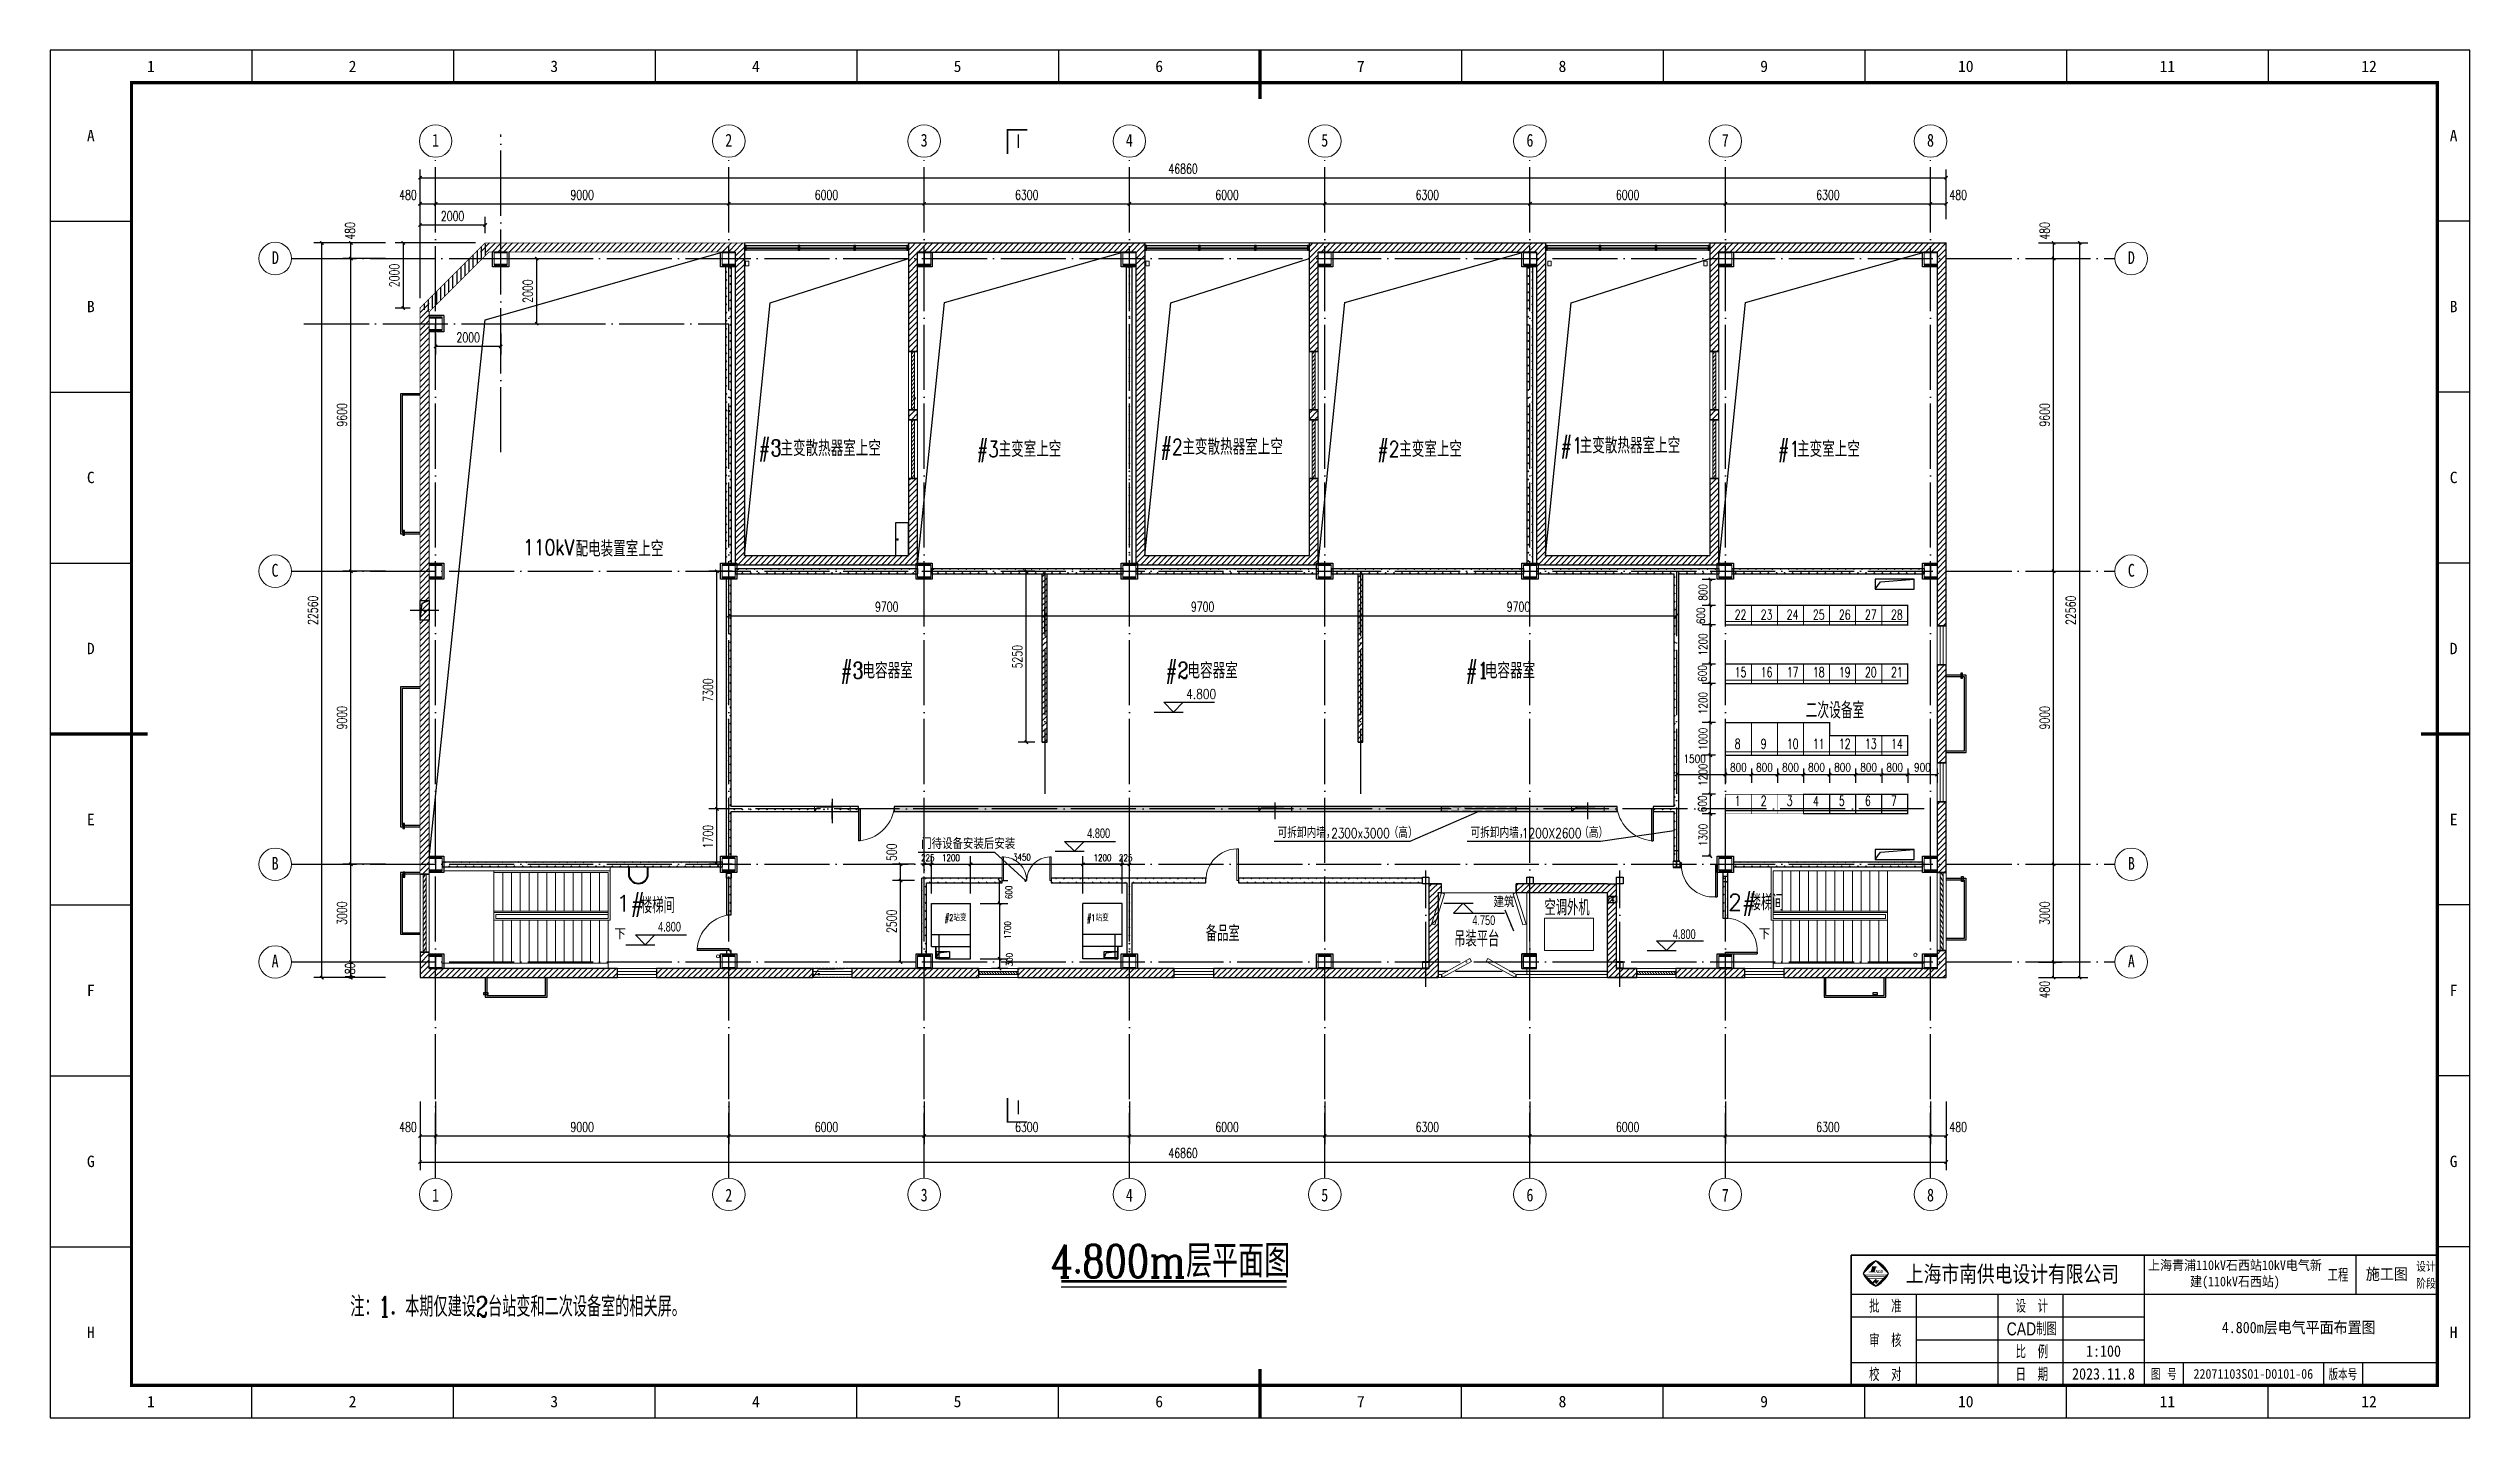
# Model space of a CAD drawing. Extents: x 3213259 to 3716512, y 332899 to 392399.
# Drawn here: x 3578531 to 3652931, y 350299 to 392399 of the extents above; entities that cross this region are included whole.
import ezdxf
from ezdxf.enums import TextEntityAlignment as Align

# ---------------------------------------------------------------- set-up
doc = ezdxf.new("R2010")
doc.units = 0
doc.header["$LTSCALE"] = 1000
doc.header["$MEASUREMENT"] = 0
for name, pattern in [('DASH', [0.35, 0.25, -0.1]), ('DASHED2', [9.525, 6.35, -3.175]), ('DOTE', [2.42, 2, -0.2, 0.02, -0.2])]:
    doc.linetypes.add(name, pattern=pattern)
for name, color, linetype, lineweight in [('A-GLAZ-CURT', 52, 'Continuous', 20), ('A-GLAZ-CWMG', 51, 'Continuous', 20), ('A-Wall', 2, 'Continuous', 9), ('JZ_DIM_SYMB', 3, 'Continuous', 0), ('JZ_SPACE', 7, 'Continuous', 0), ('JZX_PUB_TEXT', 7, 'Continuous', 0), ('JZX_STAIR', 150, 'Continuous', 0), ('JZX_ViewLine', 30, 'Continuous', 0), ('NFX_WALL_HOLE', 36, 'Continuous', 0), ('S-GRID-IDEN', 7, 'Continuous', 18), ('window', 141, 'Continuous', 5), ('上空', 30, 'Continuous', 30), ('电气', 41, 'Continuous', 9), ('通风', 4, 'Continuous', 9), ('雨水管、溢水管', 4, 'Continuous', 9)]:
    doc.layers.add(name, color=color, linetype=linetype, lineweight=lineweight)
for name, color, linetype in [('A-Window', 151, 'Continuous'), ('A-管线沟坑', 171, 'Continuous'), ('AXIS', 3, 'Continuous'), ('COLUMN', 2, 'Continuous'), ('DIM_ELEV', 3, 'Continuous'), ('DIM_LEAD', 3, 'Continuous'), ('DIM_SYMB', 3, 'Continuous'), ('DOTE', 1, 'DOTE'), ('GoldTK', 7, 'Continuous'), ('JQFrame_DefaultLayer', 7, 'Continuous'), ('JZX_WALL', 50, 'Continuous'), ('LAYER3', 3, 'DASHED2'), ('M_Dim', 3, 'Continuous'), ('PUB_DIM', 3, 'Continuous'), ('PUB_HATCH', 8, 'Continuous'), ('PUB_TEXT', 7, 'Continuous'), ('PUB_WALL', 9, 'Continuous'), ('WALL', 7, 'Continuous'), ('WALL-MOVE', 6, 'Continuous'), ('一次电缆', 7, 'Continuous'), ('暖通', 151, 'Continuous'), ('电气提资', 6, 'Continuous'), ('电缆', 6, 'Continuous'), ('立面填充', 8, 'Continuous'), ('结构柱', 7, 'Continuous'), ('设备', 253, 'Continuous'), ('防火外包', 12, 'Continuous'), ('雨蓬', 255, 'Continuous')]:
    doc.layers.add(name, color=color, linetype=linetype)
doc.styles.add('_TCH_DIM', font='sepd_tss.shx', dxfattribs={"bigfont": 'sepd_hzt.shx'})
doc.styles.add('_TCH_DIM_T3', font='SIMPLEX.shx', dxfattribs={"width": 0.705882, "bigfont": 'GBCBIG'})
doc.styles.add('DIM_FONT', font='COMPLEX8.SHX', dxfattribs={"width": 0.6, "bigfont": 'HZITXT.SHX'})
doc.styles.add('HZ', font='complex8.shx', dxfattribs={"width": 0.8, "bigfont": 'hztxt.shx'})
doc.styles.add('JQFrame_markText', font='txt')
doc.styles.add('JQFrame_sn_HZ', font='ssim', dxfattribs={"width": 0.8, "bigfont": 'hztxt'})
doc.styles.add('JQFrame_sn_TBZT', font='')
doc.styles.add('JQFrame_Standard', font='simhei.ttf')
doc.styles.add('JQFrame_宋体-0.9', font='simhei.ttf', dxfattribs={"width": 0.9})
doc.styles.add('sepd_yb2', font='sepd_gbe.shx', dxfattribs={"width": 0.8, "bigfont": 'sepd_gbc.shx'})
doc.styles.get("Standard").update_dxf_attribs({"font": 'SIMPLEX.shx', "bigfont": 'gbcbig.shx'})
doc.styles.add('上海院（SHY）', font='romans8.shx', dxfattribs={"width": 0.7, "bigfont": 'hztxt1.shx'})
doc.styles.get('JQFrame_sn_TBZT').set_extended_font_data('SimSun')
doc.dimstyles.new('_TCH_ARCH&&100', dxfattribs={"dimtxt": 297.5, "dimasz": 100, "dimexe": 250, "dimexo": 300, "dimgap": 126.25, "dimtad": 1, "dimdec": 0, "dimzin": 0, "dimdsep": 46, "dimtxsty": '_TCH_DIM_T3', "dimblk": 'ARCHTICK', "dimcen": 0.09, "dimclrt": 7, "dimazin": 2, "dimtfac": 1, "dimtdec": 0, "dimtix": 1, "dimtmove": 2, "dimatfit": 3, "dimfxl": 1, "dimtolj": 1, "dimtzin": 0, "dimarcsym": 0})
doc.dimstyles.new('DIMN', dxfattribs={"dimtxt": 300, "dimasz": 100, "dimexe": 250, "dimexo": 300, "dimgap": 100, "dimtad": 1, "dimdec": 0, "dimzin": 0, "dimdsep": 46, "dimtxsty": 'DIM_FONT', "dimblk": 'ARCHTICK', "dimcen": 0.09, "dimclrt": 7, "dimazin": 2, "dimtfac": 1, "dimtdec": 0, "dimtix": 1, "dimtmove": 2, "dimatfit": 3, "dimldrblk": 'ARCHTICK', "dimfxl": 1, "dimtolj": 1, "dimtzin": 0, "dimarcsym": 0})
pattern_1 = [(45, (-401090.54, -371546.44), (-88.388383, 88.388383), [])]
pattern_2 = [(45, (-401090.54, -371546.47), (-88.388383, 88.388383), [])]
pattern_3 = [(45, (-401048.06, -371600.37), (-125.000003, 125.000003), [40, -136.7767]), (135, (-400769.78, -371600.37), (-125.000003, -125.000003), [40, -136.7767])]

msp = doc.modelspace()

# ---------------------------------------------------------------- texts
at = {"color": 0, "style": '上海院（SHY）', "width": 0.7}
for s, p in [('22', (3630305.517, 374862.58)), ('23', (3631105.517, 374862.58)), ('24', (3631905.517, 374862.58)), ('25', (3632705.517, 374862.58)), ('26', (3633505.517, 374862.58)), ('28', (3635105.517, 374862.58)), ('15', (3630305.517, 373096.747)), ('16', (3631105.517, 373096.747)), ('17', (3631905.517, 373096.747)), ('18', (3632705.517, 373096.747)), ('19', (3633505.517, 373096.747)), ('20', (3634305.517, 373096.747)), ('21', (3635105.517, 373096.747)), ('8', (3630305.517, 370897.435)), ('9', (3631105.517, 370897.435)), ('10', (3631905.517, 370897.435)), ('11', (3632705.517, 370897.435)), ('12', (3633505.517, 370897.435)), ('13', (3634305.517, 370897.435)), ('14', (3635105.517, 370897.435)), ('1', (3630305.517, 369146.664)), ('2', (3631105.517, 369146.664)), ('3', (3631905.517, 369146.664)), ('4', (3632707.183, 369137.417)), ('5', (3633505.517, 369146.664)), ('6', (3634305.517, 369146.664)), ('7', (3635105.517, 369146.664))]:
    msp.add_text(s, height=300, dxfattribs=at).set_placement(p)
at = {"color": 6, "style": '上海院（SHY）', "width": 0.7}
msp.add_text('27', height=300, dxfattribs=at).set_placement((3634305.517, 374862.58))
at = {"style": 'HZ'}
for s, height, width, p in [('#2站变', 200, 0.75, (3606052.345, 365607.826)), ('#1站变', 200, 0.75, (3610416.255, 365601.712)), ('注：1. 本期仅建设2台站变和二次设备室的相关屏。', 620, 0.7, (3587798.867, 353455.856))]:
    msp.add_text(s, height=height, dxfattribs=dict(at, width=width)).set_placement(p)
at = {"layer": 'JZ_SPACE'}
msp.add_text('二次设备室', height=500, rotation=360, dxfattribs=at).set_placement((3632485.69, 371825.223))
at = {"layer": 'PUB_TEXT', "style": 'sepd_yb2', "width": 0.8}
for p in [(3608245.2, 389338.451), (3608245.2, 359675.493)]:
    msp.add_text('I', height=425, dxfattribs=at).set_placement(p)

# ---------------------------------------------------------------- blocks, each defined once
blk = doc.blocks.new('_ArchTick')
at = {"color": 0, "linetype": 'ByBlock', "const_width": 0.4}
blk.add_lwpolyline([(-0.5, -0.5), (0.5, 0.5)], dxfattribs=at)
blk = doc.blocks.new('*D382')
at = {"layer": 'AXIS', "color": 0, "lineweight": -2}
for p, q in [((3607143, 364448), (3607984, 364448)), ((3607986, 364148), (3607484, 364148)), ((3607734, 364448), (3607734, 364148))]:
    blk.add_line(p, q, dxfattribs=at)
at = {"layer": 'Defpoints', "color": 0}
for p in [(3606843, 364448), (3607734, 364148), (3608286, 364148)]:
    blk.add_point(p, dxfattribs=at)
at = {"layer": 'AXIS', "color": 0, "lineweight": -2, "xscale": 100, "yscale": 100, "zscale": 100}
for p, rotation in [((3607734, 364448), 90), ((3607734, 364148), 270)]:
    blk.add_blockref('_ArchTick', p, dxfattribs=dict(at, rotation=rotation))
at = {"layer": 'AXIS', "color": 7, "insert": (3608035, 364419), "char_height": 200, "attachment_point": 5, "rotation": 90, "style": 'HZ'}
blk.add_mtext('\\A1;300', dxfattribs=at)
blk = doc.blocks.new('*D381')
at = {"layer": 'AXIS', "color": 0, "lineweight": -2}
for p, q in [((3607734, 366148), (3607734, 366848)), ((3607789, 366848), (3607984, 366848)), ((3607143, 366148), (3607984, 366148))]:
    blk.add_line(p, q, dxfattribs=at)
at = {"layer": 'Defpoints', "color": 0}
for p in [(3607489, 366848), (3607734, 366848), (3606843, 366148)]:
    blk.add_point(p, dxfattribs=at)
at = {"layer": 'AXIS', "color": 0, "lineweight": -2, "xscale": 100, "yscale": 100, "zscale": 100}
for p, rotation in [((3607734, 366848), 90), ((3607734, 366148), 270)]:
    blk.add_blockref('_ArchTick', p, dxfattribs=dict(at, rotation=rotation))
at = {"layer": 'AXIS', "color": 7, "insert": (3608020, 366485), "char_height": 200, "attachment_point": 5, "rotation": 90, "style": 'HZ'}
blk.add_mtext('\\A1;600', dxfattribs=at)
blk = doc.blocks.new('*D380')
at = {"layer": 'AXIS', "color": 0, "lineweight": -2}
for p, q in [((3607143, 366148), (3607984, 366148)), ((3607734, 366148), (3607734, 364448)), ((3607143, 364448), (3607984, 364448))]:
    blk.add_line(p, q, dxfattribs=at)
at = {"layer": 'Defpoints', "color": 0}
for p in [(3606843, 366148), (3606843, 364448), (3607734, 364448)]:
    blk.add_point(p, dxfattribs=at)
at = {"layer": 'AXIS', "color": 0, "lineweight": -2, "xscale": 100, "yscale": 100, "zscale": 100}
for p, rotation in [((3607734, 366148), 90), ((3607734, 364448), 270)]:
    blk.add_blockref('_ArchTick', p, dxfattribs=dict(at, rotation=rotation))
at = {"layer": 'AXIS', "color": 7, "insert": (3607982, 365329), "char_height": 200, "attachment_point": 5, "rotation": 90, "style": 'HZ'}
blk.add_mtext('\\A1;1700', dxfattribs=at)
blk = doc.blocks.new('*D379')
at = {"layer": 'AXIS', "color": 0, "lineweight": -2}
for p, q in [((3606844, 366448), (3606844, 367600)), ((3610294, 366448), (3610294, 367600)), ((3606844, 367350), (3610294, 367350))]:
    blk.add_line(p, q, dxfattribs=at)
at = {"layer": 'Defpoints', "color": 0}
for p in [(3610294, 367350), (3606844, 366148), (3610294, 366148)]:
    blk.add_point(p, dxfattribs=at)
at = {"layer": 'AXIS', "color": 0, "lineweight": -2, "xscale": 100, "yscale": 100, "zscale": 100, "rotation": 180}
blk.add_blockref('_ArchTick', (3606844, 367350), dxfattribs=at)
at = {"layer": 'AXIS', "color": 0, "lineweight": -2, "xscale": 100, "yscale": 100, "zscale": 100}
blk.add_blockref('_ArchTick', (3610294, 367350), dxfattribs=at)
at = {"layer": 'AXIS', "color": 7, "insert": (3608421, 367568), "char_height": 200, "attachment_point": 5, "style": 'HZ'}
blk.add_mtext('\\A1;3450', dxfattribs=at)
blk = doc.blocks.new('*D378')
at = {"layer": 'AXIS', "color": 0, "lineweight": -2}
for p, q in [((3605642, 367013), (3605642, 367598)), ((3606842, 367002), (3606842, 367598)), ((3605642, 367348), (3606842, 367348))]:
    blk.add_line(p, q, dxfattribs=at)
at = {"layer": 'Defpoints', "color": 0}
for p in [(3606842, 367348), (3605642, 366713), (3606842, 366702)]:
    blk.add_point(p, dxfattribs=at)
at = {"layer": 'AXIS', "color": 0, "lineweight": -2, "xscale": 100, "yscale": 100, "zscale": 100, "rotation": 180}
blk.add_blockref('_ArchTick', (3605642, 367348), dxfattribs=at)
at = {"layer": 'AXIS', "color": 0, "lineweight": -2, "xscale": 100, "yscale": 100, "zscale": 100}
blk.add_blockref('_ArchTick', (3606842, 367348), dxfattribs=at)
at = {"layer": 'AXIS', "color": 7, "insert": (3606242, 367548), "char_height": 200, "attachment_point": 5, "style": 'HZ'}
blk.add_mtext('\\A1;1200', dxfattribs=at)
blk = doc.blocks.new('*D377')
at = {"layer": 'AXIS', "color": 0, "lineweight": -2}
for p, q in [((3605419, 367074), (3605419, 367598)), ((3605644, 366448), (3605644, 367598)), ((3605419, 367348), (3605319, 367348)), ((3605644, 367348), (3605419, 367348)), ((3605644, 367348), (3605744, 367348))]:
    blk.add_line(p, q, dxfattribs=at)
at = {"layer": 'Defpoints', "color": 0}
for p in [(3605419, 367348), (3605419, 366774), (3605644, 366148)]:
    blk.add_point(p, dxfattribs=at)
at = {"layer": 'AXIS', "color": 0, "lineweight": -2, "xscale": 100, "yscale": 100, "zscale": 100}
blk.add_blockref('_ArchTick', (3605419, 367348), dxfattribs=at)
at = {"layer": 'AXIS', "color": 0, "lineweight": -2, "xscale": 100, "yscale": 100, "zscale": 100, "rotation": 180}
blk.add_blockref('_ArchTick', (3605644, 367348), dxfattribs=at)
at = {"layer": 'AXIS', "color": 7, "insert": (3605531, 367548), "char_height": 200, "attachment_point": 5, "style": 'HZ'}
blk.add_mtext('\\A1;225', dxfattribs=at)
blk = doc.blocks.new('A$C2A1B1863')
at = {"layer": 'LAYER3', "linetype": 'Continuous'}
for p, q in [((1200, 1700), (0, 1700)), ((0, 0), (0, 1700)), ((1200, 375), (1200, 1700)), ((1200, 749), (0, 749)), ((977, 749), (977, 375)), ((1200, 375), (0, 375)), ((977, 375), (977, 0)), ((1068, 375), (1068, 0)), ((1068, 30), (1068, 345)), ((977, 0), (0, 0)), ((977, 0), (1068, 0))]:
    blk.add_line(p, q, dxfattribs=at)
blk = doc.blocks.new('*D376')
at = {"layer": 'AXIS', "color": 0, "lineweight": -2}
for p, q in [((3610294, 367013), (3610294, 367598)), ((3611494, 367013), (3611494, 367598)), ((3611494, 367348), (3610294, 367348))]:
    blk.add_line(p, q, dxfattribs=at)
at = {"layer": 'Defpoints', "color": 0}
for p in [(3610294, 367348), (3610294, 366713), (3611494, 366713)]:
    blk.add_point(p, dxfattribs=at)
at = {"layer": 'AXIS', "color": 0, "lineweight": -2, "xscale": 100, "yscale": 100, "zscale": 100, "rotation": 180}
blk.add_blockref('_ArchTick', (3610294, 367348), dxfattribs=at)
at = {"layer": 'AXIS', "color": 0, "lineweight": -2, "xscale": 100, "yscale": 100, "zscale": 100}
blk.add_blockref('_ArchTick', (3611494, 367348), dxfattribs=at)
at = {"layer": 'AXIS', "color": 7, "insert": (3610894, 367548), "char_height": 200, "attachment_point": 5, "style": 'HZ'}
blk.add_mtext('\\A1;1200', dxfattribs=at)
blk = doc.blocks.new('*D375')
at = {"layer": 'AXIS', "color": 0, "lineweight": -2}
for p, q in [((3611494, 366448), (3611494, 367598)), ((3611719, 366448), (3611719, 367598)), ((3611494, 367348), (3611394, 367348)), ((3611494, 367348), (3611719, 367348)), ((3611719, 367348), (3611819, 367348))]:
    blk.add_line(p, q, dxfattribs=at)
at = {"layer": 'Defpoints', "color": 0}
for p in [(3611719, 367348), (3611494, 366148), (3611719, 366148)]:
    blk.add_point(p, dxfattribs=at)
at = {"layer": 'AXIS', "color": 0, "lineweight": -2, "xscale": 100, "yscale": 100, "zscale": 100}
blk.add_blockref('_ArchTick', (3611494, 367348), dxfattribs=at)
at = {"layer": 'AXIS', "color": 0, "lineweight": -2, "xscale": 100, "yscale": 100, "zscale": 100, "rotation": 180}
blk.add_blockref('_ArchTick', (3611719, 367348), dxfattribs=at)
at = {"layer": 'AXIS', "color": 7, "insert": (3611606, 367548), "char_height": 200, "attachment_point": 5, "style": 'HZ'}
blk.add_mtext('\\A1;225', dxfattribs=at)
blk = doc.blocks.new('*D425')
at = {"layer": 'Defpoints', "color": 0}
for p in [(3629558, 368898), (3630019, 368898), (3629888, 367598)]:
    blk.add_point(p, dxfattribs=at)
at = {"layer": 'PUB_DIM', "color": 0, "lineweight": -2}
for p, q in [((3629719, 368898), (3629308, 368898)), ((3629558, 367598), (3629558, 368898)), ((3629588, 367598), (3629308, 367598))]:
    blk.add_line(p, q, dxfattribs=at)
at = {"layer": 'PUB_DIM', "color": 0, "lineweight": -2, "xscale": 100, "yscale": 100, "zscale": 100}
for p, rotation in [((3629558, 368898), 90), ((3629558, 367598), 270)]:
    blk.add_blockref('_ArchTick', p, dxfattribs=dict(at, rotation=rotation))
at = {"layer": 'PUB_DIM', "color": 7, "insert": (3629333, 368248), "char_height": 250, "attachment_point": 5, "rotation": 90, "style": 'HZ'}
blk.add_mtext('\\A1;1300', dxfattribs=at)
blk = doc.blocks.new('*D424')
at = {"layer": 'Defpoints', "color": 0}
for p in [(3630019, 369498), (3629558, 368898), (3630019, 368898)]:
    blk.add_point(p, dxfattribs=at)
at = {"layer": 'PUB_DIM', "color": 0, "lineweight": -2}
for p, q in [((3629719, 369498), (3629308, 369498)), ((3629558, 369498), (3629558, 368898)), ((3629719, 368898), (3629308, 368898))]:
    blk.add_line(p, q, dxfattribs=at)
at = {"layer": 'PUB_DIM', "color": 0, "lineweight": -2, "xscale": 100, "yscale": 100, "zscale": 100}
for p, rotation in [((3629558, 369498), 90), ((3629558, 368898), 270)]:
    blk.add_blockref('_ArchTick', p, dxfattribs=dict(at, rotation=rotation))
at = {"layer": 'PUB_DIM', "color": 7, "insert": (3629314, 369204), "char_height": 250, "attachment_point": 5, "rotation": 90, "style": 'HZ'}
blk.add_mtext('\\A1;600', dxfattribs=at)
blk = doc.blocks.new('*D423')
at = {"layer": 'Defpoints', "color": 0}
for p in [(3629558, 370698), (3630019, 370698), (3630019, 369498)]:
    blk.add_point(p, dxfattribs=at)
at = {"layer": 'PUB_DIM', "color": 0, "lineweight": -2}
for p, q in [((3629719, 370698), (3629308, 370698)), ((3629558, 369498), (3629558, 370698)), ((3629719, 369498), (3629308, 369498))]:
    blk.add_line(p, q, dxfattribs=at)
at = {"layer": 'PUB_DIM', "color": 0, "lineweight": -2, "xscale": 100, "yscale": 100, "zscale": 100}
for p, rotation in [((3629558, 370698), 90), ((3629558, 369498), 270)]:
    blk.add_blockref('_ArchTick', p, dxfattribs=dict(at, rotation=rotation))
at = {"layer": 'PUB_DIM', "color": 7, "insert": (3629333, 370098), "char_height": 250, "attachment_point": 5, "rotation": 90, "style": 'HZ'}
blk.add_mtext('\\A1;1200', dxfattribs=at)
blk = doc.blocks.new('*D422')
at = {"layer": 'Defpoints', "color": 0}
for p in [(3629558, 371698), (3630019, 371698), (3630019, 370698)]:
    blk.add_point(p, dxfattribs=at)
at = {"layer": 'PUB_DIM', "color": 0, "lineweight": -2}
for p, q in [((3629719, 371698), (3629308, 371698)), ((3629558, 370698), (3629558, 371698)), ((3629719, 370698), (3629308, 370698))]:
    blk.add_line(p, q, dxfattribs=at)
at = {"layer": 'PUB_DIM', "color": 0, "lineweight": -2, "xscale": 100, "yscale": 100, "zscale": 100}
for p, rotation in [((3629558, 371698), 90), ((3629558, 370698), 270)]:
    blk.add_blockref('_ArchTick', p, dxfattribs=dict(at, rotation=rotation))
at = {"layer": 'PUB_DIM', "color": 7, "insert": (3629333, 371198), "char_height": 250, "attachment_point": 5, "rotation": 90, "style": 'HZ'}
blk.add_mtext('\\A1;1000', dxfattribs=at)
blk = doc.blocks.new('*D421')
at = {"layer": 'Defpoints', "color": 0}
for p in [(3630019, 370586), (3630819, 370586), (3630819, 370101)]:
    blk.add_point(p, dxfattribs=at)
at = {"layer": 'PUB_DIM', "color": 0, "lineweight": -2}
for p, q in [((3630019, 370286), (3630019, 369851)), ((3630019, 370101), (3630819, 370101)), ((3630819, 370286), (3630819, 369851))]:
    blk.add_line(p, q, dxfattribs=at)
at = {"layer": 'PUB_DIM', "color": 0, "lineweight": -2, "xscale": 100, "yscale": 100, "zscale": 100, "rotation": 180}
blk.add_blockref('_ArchTick', (3630019, 370101), dxfattribs=at)
at = {"layer": 'PUB_DIM', "color": 0, "lineweight": -2, "xscale": 100, "yscale": 100, "zscale": 100}
blk.add_blockref('_ArchTick', (3630819, 370101), dxfattribs=at)
at = {"layer": 'PUB_DIM', "color": 7, "insert": (3630419, 370326), "char_height": 250, "attachment_point": 5, "style": 'HZ'}
blk.add_mtext('\\A1;800', dxfattribs=at)
blk = doc.blocks.new('*D420')
at = {"layer": 'Defpoints', "color": 0}
for p in [(3630819, 370586), (3631619, 370586), (3631619, 370101)]:
    blk.add_point(p, dxfattribs=at)
at = {"layer": 'PUB_DIM', "color": 0, "lineweight": -2}
for p, q in [((3630819, 370286), (3630819, 369851)), ((3630819, 370101), (3631619, 370101)), ((3631619, 370286), (3631619, 369851))]:
    blk.add_line(p, q, dxfattribs=at)
at = {"layer": 'PUB_DIM', "color": 0, "lineweight": -2, "xscale": 100, "yscale": 100, "zscale": 100, "rotation": 180}
blk.add_blockref('_ArchTick', (3630819, 370101), dxfattribs=at)
at = {"layer": 'PUB_DIM', "color": 0, "lineweight": -2, "xscale": 100, "yscale": 100, "zscale": 100}
blk.add_blockref('_ArchTick', (3631619, 370101), dxfattribs=at)
at = {"layer": 'PUB_DIM', "color": 7, "insert": (3631219, 370326), "char_height": 250, "attachment_point": 5, "style": 'HZ'}
blk.add_mtext('\\A1;800', dxfattribs=at)
blk = doc.blocks.new('*D419')
at = {"layer": 'Defpoints', "color": 0}
for p in [(3630019, 372898), (3629558, 371698), (3630019, 371698)]:
    blk.add_point(p, dxfattribs=at)
at = {"layer": 'PUB_DIM', "color": 0, "lineweight": -2}
for p, q in [((3629719, 372898), (3629308, 372898)), ((3629558, 372898), (3629558, 371698)), ((3629719, 371698), (3629308, 371698))]:
    blk.add_line(p, q, dxfattribs=at)
at = {"layer": 'PUB_DIM', "color": 0, "lineweight": -2, "xscale": 100, "yscale": 100, "zscale": 100}
for p, rotation in [((3629558, 372898), 90), ((3629558, 371698), 270)]:
    blk.add_blockref('_ArchTick', p, dxfattribs=dict(at, rotation=rotation))
at = {"layer": 'PUB_DIM', "color": 7, "insert": (3629333, 372298), "char_height": 250, "attachment_point": 5, "rotation": 90, "style": 'HZ'}
blk.add_mtext('\\A1;1200', dxfattribs=at)
blk = doc.blocks.new('*D418')
at = {"layer": 'Defpoints', "color": 0}
for p in [(3630019, 373498), (3629558, 372898), (3630019, 372898)]:
    blk.add_point(p, dxfattribs=at)
at = {"layer": 'PUB_DIM', "color": 0, "lineweight": -2}
for p, q in [((3629719, 373498), (3629308, 373498)), ((3629558, 373498), (3629558, 372898)), ((3629719, 372898), (3629308, 372898))]:
    blk.add_line(p, q, dxfattribs=at)
at = {"layer": 'PUB_DIM', "color": 0, "lineweight": -2, "xscale": 100, "yscale": 100, "zscale": 100}
for p, rotation in [((3629558, 373498), 90), ((3629558, 372898), 270)]:
    blk.add_blockref('_ArchTick', p, dxfattribs=dict(at, rotation=rotation))
at = {"layer": 'PUB_DIM', "color": 7, "insert": (3629312, 373206), "char_height": 250, "attachment_point": 5, "rotation": 90, "style": 'HZ'}
blk.add_mtext('\\A1;600', dxfattribs=at)
blk = doc.blocks.new('*D417')
at = {"layer": 'Defpoints', "color": 0}
for p in [(3630019, 374698), (3629558, 373498), (3630019, 373498)]:
    blk.add_point(p, dxfattribs=at)
at = {"layer": 'PUB_DIM', "color": 0, "lineweight": -2}
for p, q in [((3629719, 374698), (3629308, 374698)), ((3629558, 374698), (3629558, 373498)), ((3629719, 373498), (3629308, 373498))]:
    blk.add_line(p, q, dxfattribs=at)
at = {"layer": 'PUB_DIM', "color": 0, "lineweight": -2, "xscale": 100, "yscale": 100, "zscale": 100}
for p, rotation in [((3629558, 374698), 90), ((3629558, 373498), 270)]:
    blk.add_blockref('_ArchTick', p, dxfattribs=dict(at, rotation=rotation))
at = {"layer": 'PUB_DIM', "color": 7, "insert": (3629333, 374098), "char_height": 250, "attachment_point": 5, "rotation": 90, "style": 'HZ'}
blk.add_mtext('\\A1;1200', dxfattribs=at)
blk = doc.blocks.new('*D416')
at = {"layer": 'Defpoints', "color": 0}
for p in [(3629558, 374698), (3630019, 374698), (3630019, 373498)]:
    blk.add_point(p, dxfattribs=at)
at = {"layer": 'PUB_DIM', "color": 0, "lineweight": -2}
for p, q in [((3629719, 374698), (3629308, 374698)), ((3629558, 373498), (3629558, 374698)), ((3629719, 373498), (3629308, 373498))]:
    blk.add_line(p, q, dxfattribs=at)
at = {"layer": 'PUB_DIM', "color": 0, "lineweight": -2, "xscale": 100, "yscale": 100, "zscale": 100}
for p, rotation in [((3629558, 374698), 90), ((3629558, 373498), 270)]:
    blk.add_blockref('_ArchTick', p, dxfattribs=dict(at, rotation=rotation))
at = {"layer": 'PUB_DIM', "color": 7, "insert": (3629333, 374098), "char_height": 250, "attachment_point": 5, "rotation": 90, "style": 'HZ'}
blk.add_mtext('\\A1;1200', dxfattribs=at)
blk = doc.blocks.new('*D415')
at = {"layer": 'Defpoints', "color": 0}
for p in [(3630019, 374698), (3629558, 373498), (3630019, 373498)]:
    blk.add_point(p, dxfattribs=at)
at = {"layer": 'PUB_DIM', "color": 0, "lineweight": -2}
for p, q in [((3629719, 374698), (3629308, 374698)), ((3629558, 374698), (3629558, 373498)), ((3629719, 373498), (3629308, 373498))]:
    blk.add_line(p, q, dxfattribs=at)
at = {"layer": 'PUB_DIM', "color": 0, "lineweight": -2, "xscale": 100, "yscale": 100, "zscale": 100}
for p, rotation in [((3629558, 374698), 90), ((3629558, 373498), 270)]:
    blk.add_blockref('_ArchTick', p, dxfattribs=dict(at, rotation=rotation))
at = {"layer": 'PUB_DIM', "color": 7, "insert": (3629333, 374098), "char_height": 250, "attachment_point": 5, "rotation": 90, "style": 'HZ'}
blk.add_mtext('\\A1;1200', dxfattribs=at)
blk = doc.blocks.new('*D414')
at = {"layer": 'Defpoints', "color": 0}
for p in [(3630019, 375298), (3629558, 374698), (3630019, 374698)]:
    blk.add_point(p, dxfattribs=at)
at = {"layer": 'PUB_DIM', "color": 0, "lineweight": -2}
for p, q in [((3629719, 375298), (3629308, 375298)), ((3629558, 375298), (3629558, 374698)), ((3629719, 374698), (3629308, 374698))]:
    blk.add_line(p, q, dxfattribs=at)
at = {"layer": 'PUB_DIM', "color": 0, "lineweight": -2, "xscale": 100, "yscale": 100, "zscale": 100}
for p, rotation in [((3629558, 375298), 90), ((3629558, 374698), 270)]:
    blk.add_blockref('_ArchTick', p, dxfattribs=dict(at, rotation=rotation))
at = {"layer": 'PUB_DIM', "color": 7, "insert": (3629269, 374980), "char_height": 250, "attachment_point": 5, "rotation": 90, "style": 'HZ'}
blk.add_mtext('\\A1;600', dxfattribs=at)
blk = doc.blocks.new('*D413')
at = {"layer": 'Defpoints', "color": 0}
for p in [(3629558, 376098), (3630019, 376098), (3630019, 375298)]:
    blk.add_point(p, dxfattribs=at)
at = {"layer": 'PUB_DIM', "color": 0, "lineweight": -2}
for p, q in [((3629719, 376098), (3629308, 376098)), ((3629558, 375298), (3629558, 376098)), ((3629719, 375298), (3629308, 375298))]:
    blk.add_line(p, q, dxfattribs=at)
at = {"layer": 'PUB_DIM', "color": 0, "lineweight": -2, "xscale": 100, "yscale": 100, "zscale": 100}
for p, rotation in [((3629558, 376098), 90), ((3629558, 375298), 270)]:
    blk.add_blockref('_ArchTick', p, dxfattribs=dict(at, rotation=rotation))
at = {"layer": 'PUB_DIM', "color": 7, "insert": (3629333, 375698), "char_height": 250, "attachment_point": 5, "rotation": 90, "style": 'HZ'}
blk.add_mtext('\\A1;800', dxfattribs=at)
blk = doc.blocks.new('*D412')
at = {"layer": 'Defpoints', "color": 0}
for p in [(3635619, 370586), (3636519, 370586), (3636519, 370101)]:
    blk.add_point(p, dxfattribs=at)
at = {"layer": 'PUB_DIM', "color": 0, "lineweight": -2}
for p, q in [((3635619, 370286), (3635619, 369851)), ((3635619, 370101), (3636519, 370101)), ((3636519, 370286), (3636519, 369851))]:
    blk.add_line(p, q, dxfattribs=at)
at = {"layer": 'PUB_DIM', "color": 0, "lineweight": -2, "xscale": 100, "yscale": 100, "zscale": 100, "rotation": 180}
blk.add_blockref('_ArchTick', (3635619, 370101), dxfattribs=at)
at = {"layer": 'PUB_DIM', "color": 0, "lineweight": -2, "xscale": 100, "yscale": 100, "zscale": 100}
blk.add_blockref('_ArchTick', (3636519, 370101), dxfattribs=at)
at = {"layer": 'PUB_DIM', "color": 7, "insert": (3636069, 370326), "char_height": 250, "attachment_point": 5, "style": 'HZ'}
blk.add_mtext('\\A1;{900}', dxfattribs=at)
blk = doc.blocks.new('*D411')
at = {"layer": 'Defpoints', "color": 0}
for p in [(3634819, 370586), (3635619, 370586), (3635619, 370101)]:
    blk.add_point(p, dxfattribs=at)
at = {"layer": 'PUB_DIM', "color": 0, "lineweight": -2}
for p, q in [((3634819, 370286), (3634819, 369851)), ((3634819, 370101), (3635619, 370101)), ((3635619, 370286), (3635619, 369851))]:
    blk.add_line(p, q, dxfattribs=at)
at = {"layer": 'PUB_DIM', "color": 0, "lineweight": -2, "xscale": 100, "yscale": 100, "zscale": 100, "rotation": 180}
blk.add_blockref('_ArchTick', (3634819, 370101), dxfattribs=at)
at = {"layer": 'PUB_DIM', "color": 0, "lineweight": -2, "xscale": 100, "yscale": 100, "zscale": 100}
blk.add_blockref('_ArchTick', (3635619, 370101), dxfattribs=at)
at = {"layer": 'PUB_DIM', "color": 7, "insert": (3635219, 370326), "char_height": 250, "attachment_point": 5, "style": 'HZ'}
blk.add_mtext('\\A1;800', dxfattribs=at)
blk = doc.blocks.new('*D410')
at = {"layer": 'Defpoints', "color": 0}
for p in [(3634019, 370586), (3634819, 370586), (3634819, 370101)]:
    blk.add_point(p, dxfattribs=at)
at = {"layer": 'PUB_DIM', "color": 0, "lineweight": -2}
for p, q in [((3634019, 370286), (3634019, 369851)), ((3634019, 370101), (3634819, 370101)), ((3634819, 370286), (3634819, 369851))]:
    blk.add_line(p, q, dxfattribs=at)
at = {"layer": 'PUB_DIM', "color": 0, "lineweight": -2, "xscale": 100, "yscale": 100, "zscale": 100, "rotation": 180}
blk.add_blockref('_ArchTick', (3634019, 370101), dxfattribs=at)
at = {"layer": 'PUB_DIM', "color": 0, "lineweight": -2, "xscale": 100, "yscale": 100, "zscale": 100}
blk.add_blockref('_ArchTick', (3634819, 370101), dxfattribs=at)
at = {"layer": 'PUB_DIM', "color": 7, "insert": (3634419, 370326), "char_height": 250, "attachment_point": 5, "style": 'HZ'}
blk.add_mtext('\\A1;800', dxfattribs=at)
blk = doc.blocks.new('*D409')
at = {"layer": 'Defpoints', "color": 0}
for p in [(3633219, 370586), (3634019, 370586), (3634019, 370101)]:
    blk.add_point(p, dxfattribs=at)
at = {"layer": 'PUB_DIM', "color": 0, "lineweight": -2}
for p, q in [((3633219, 370286), (3633219, 369851)), ((3633219, 370101), (3634019, 370101)), ((3634019, 370286), (3634019, 369851))]:
    blk.add_line(p, q, dxfattribs=at)
at = {"layer": 'PUB_DIM', "color": 0, "lineweight": -2, "xscale": 100, "yscale": 100, "zscale": 100, "rotation": 180}
blk.add_blockref('_ArchTick', (3633219, 370101), dxfattribs=at)
at = {"layer": 'PUB_DIM', "color": 0, "lineweight": -2, "xscale": 100, "yscale": 100, "zscale": 100}
blk.add_blockref('_ArchTick', (3634019, 370101), dxfattribs=at)
at = {"layer": 'PUB_DIM', "color": 7, "insert": (3633619, 370326), "char_height": 250, "attachment_point": 5, "style": 'HZ'}
blk.add_mtext('\\A1;800', dxfattribs=at)
blk = doc.blocks.new('*D408')
at = {"layer": 'Defpoints', "color": 0}
for p in [(3632419, 370586), (3633219, 370586), (3633219, 370101)]:
    blk.add_point(p, dxfattribs=at)
at = {"layer": 'PUB_DIM', "color": 0, "lineweight": -2}
for p, q in [((3632419, 370286), (3632419, 369851)), ((3632419, 370101), (3633219, 370101)), ((3633219, 370286), (3633219, 369851))]:
    blk.add_line(p, q, dxfattribs=at)
at = {"layer": 'PUB_DIM', "color": 0, "lineweight": -2, "xscale": 100, "yscale": 100, "zscale": 100, "rotation": 180}
blk.add_blockref('_ArchTick', (3632419, 370101), dxfattribs=at)
at = {"layer": 'PUB_DIM', "color": 0, "lineweight": -2, "xscale": 100, "yscale": 100, "zscale": 100}
blk.add_blockref('_ArchTick', (3633219, 370101), dxfattribs=at)
at = {"layer": 'PUB_DIM', "color": 7, "insert": (3632819, 370326), "char_height": 250, "attachment_point": 5, "style": 'HZ'}
blk.add_mtext('\\A1;800', dxfattribs=at)
blk = doc.blocks.new('*D407')
at = {"layer": 'Defpoints', "color": 0}
for p in [(3631619, 370586), (3632419, 370586), (3632419, 370101)]:
    blk.add_point(p, dxfattribs=at)
at = {"layer": 'PUB_DIM', "color": 0, "lineweight": -2}
for p, q in [((3631619, 370286), (3631619, 369851)), ((3631619, 370101), (3632419, 370101)), ((3632419, 370286), (3632419, 369851))]:
    blk.add_line(p, q, dxfattribs=at)
at = {"layer": 'PUB_DIM', "color": 0, "lineweight": -2, "xscale": 100, "yscale": 100, "zscale": 100, "rotation": 180}
blk.add_blockref('_ArchTick', (3631619, 370101), dxfattribs=at)
at = {"layer": 'PUB_DIM', "color": 0, "lineweight": -2, "xscale": 100, "yscale": 100, "zscale": 100}
blk.add_blockref('_ArchTick', (3632419, 370101), dxfattribs=at)
at = {"layer": 'PUB_DIM', "color": 7, "insert": (3632019, 370326), "char_height": 250, "attachment_point": 5, "style": 'HZ'}
blk.add_mtext('\\A1;800', dxfattribs=at)
blk = doc.blocks.new('*D406')
at = {"layer": 'Defpoints', "color": 0}
for p in [(3634019, 370586), (3634819, 370586), (3634019, 370101)]:
    blk.add_point(p, dxfattribs=at)
at = {"layer": 'PUB_DIM', "color": 0, "lineweight": -2}
for p, q in [((3634019, 370286), (3634019, 369851)), ((3634819, 370101), (3634019, 370101)), ((3634819, 370286), (3634819, 369851))]:
    blk.add_line(p, q, dxfattribs=at)
at = {"layer": 'PUB_DIM', "color": 0, "lineweight": -2, "xscale": 100, "yscale": 100, "zscale": 100, "rotation": 180}
blk.add_blockref('_ArchTick', (3634019, 370101), dxfattribs=at)
at = {"layer": 'PUB_DIM', "color": 0, "lineweight": -2, "xscale": 100, "yscale": 100, "zscale": 100}
blk.add_blockref('_ArchTick', (3634819, 370101), dxfattribs=at)
at = {"layer": 'PUB_DIM', "color": 7, "insert": (3634419, 370326), "char_height": 250, "attachment_point": 5, "style": 'HZ'}
blk.add_mtext('\\A1;800', dxfattribs=at)
blk = doc.blocks.new('*D405')
at = {"layer": 'Defpoints', "color": 0}
for p in [(3634819, 370586), (3635619, 370586), (3634819, 370101)]:
    blk.add_point(p, dxfattribs=at)
at = {"layer": 'PUB_DIM', "color": 0, "lineweight": -2}
for p, q in [((3634819, 370286), (3634819, 369851)), ((3635619, 370101), (3634819, 370101)), ((3635619, 370286), (3635619, 369851))]:
    blk.add_line(p, q, dxfattribs=at)
at = {"layer": 'PUB_DIM', "color": 0, "lineweight": -2, "xscale": 100, "yscale": 100, "zscale": 100, "rotation": 180}
blk.add_blockref('_ArchTick', (3634819, 370101), dxfattribs=at)
at = {"layer": 'PUB_DIM', "color": 0, "lineweight": -2, "xscale": 100, "yscale": 100, "zscale": 100}
blk.add_blockref('_ArchTick', (3635619, 370101), dxfattribs=at)
at = {"layer": 'PUB_DIM', "color": 7, "insert": (3635219, 370326), "char_height": 250, "attachment_point": 5, "style": 'HZ'}
blk.add_mtext('\\A1;800', dxfattribs=at)
blk = doc.blocks.new('*D404')
at = {"layer": 'Defpoints', "color": 0}
for p in [(3628519, 370567), (3630019, 370567), (3630019, 370105)]:
    blk.add_point(p, dxfattribs=at)
at = {"layer": 'PUB_DIM', "color": 0, "lineweight": -2}
for p, q in [((3628519, 370267), (3628519, 369855)), ((3628519, 370105), (3630019, 370105)), ((3630019, 370267), (3630019, 369855))]:
    blk.add_line(p, q, dxfattribs=at)
at = {"layer": 'PUB_DIM', "color": 0, "lineweight": -2, "xscale": 100, "yscale": 100, "zscale": 100, "rotation": 180}
blk.add_blockref('_ArchTick', (3628519, 370105), dxfattribs=at)
at = {"layer": 'PUB_DIM', "color": 0, "lineweight": -2, "xscale": 100, "yscale": 100, "zscale": 100}
blk.add_blockref('_ArchTick', (3630019, 370105), dxfattribs=at)
at = {"layer": 'PUB_DIM', "color": 7, "insert": (3629076, 370589), "char_height": 250, "attachment_point": 5, "style": 'HZ'}
blk.add_mtext('\\A1;1500', dxfattribs=at)
blk = doc.blocks.new('FFDFDGHGHH')
at = {"layer": '暖通', "color": 6}
for p, q in [((1644055, 691000), (1644335, 691000)), ((1644055, 690400), (1644055, 691000)), ((1644055, 690400), (1644119, 690917)), ((1644119, 690917), (1644335, 691000)), ((1644335, 691000), (1644335, 690400)), ((1644335, 690400), (1644055, 690400))]:
    blk.add_line(p, q, dxfattribs=at)
blk = doc.blocks.new('轴网 - M_轴线标头 - 圆-208176--3_200m层平面图')
at = {"layer": 'S-GRID-IDEN'}
blk.add_circle((0, 0), 5, dxfattribs=at)
blk = doc.blocks.new('百叶 - 百叶-579382-4_800m层平面图')
at = {"layer": 'A-GLAZ-CURT'}
for p, q in [((799, 25), (-799, 25)), ((-799, -15), (799, -15)), ((-799, -25), (799, -25))]:
    blk.add_line(p, q, dxfattribs=at)
blk = doc.blocks.new('百叶 - 百叶-579415-4_800m层平面图')
at = {"layer": 'A-GLAZ-CURT'}
for p, q in [((832, 25), (-832, 25)), ((-832, -15), (832, -15)), ((-832, -25), (832, -25))]:
    blk.add_line(p, q, dxfattribs=at)
blk = doc.blocks.new('百叶 - 百叶-579448-4_800m层平面图')
at = {"layer": 'A-GLAZ-CURT'}
for p, q in [((789, 25), (-789, 25)), ((-789, -15), (789, -15)), ((-789, -25), (789, -25))]:
    blk.add_line(p, q, dxfattribs=at)
blk = doc.blocks.new('矩形竖梃 - 50 x 150mm-465406-4_800m层平面图')
at = {"layer": 'A-GLAZ-CWMG'}
for p, q in [((-1799, 12485), (-889, 12485)), ((-889, 12335), (-1799, 12335))]:
    blk.add_line(p, q, dxfattribs=at)
blk = doc.blocks.new('矩形竖梃 - 50 x 150mm-465407-4_800m层平面图')
at = {"layer": 'A-GLAZ-CWMG'}
for p, q in [((1562, 12485), (2251, 12485)), ((2251, 12335), (1562, 12335))]:
    blk.add_line(p, q, dxfattribs=at)
blk = doc.blocks.new('矩形竖梃 - 50 x 150mm-465408-4_800m层平面图')
at = {"layer": 'A-GLAZ-CWMG'}
for p, q in [((-151, 12485), (1512, 12485)), ((1512, 12335), (-151, 12335))]:
    blk.add_line(p, q, dxfattribs=at)
blk = doc.blocks.new('矩形竖梃 - 50 x 150mm-465343-4_800m层平面图')
at = {"layer": 'A-GLAZ-CWMG', "lineweight": 25}
for p, q in [((-50, 75), (0, 75)), ((-50, -75), (-50, 75)), ((0, 75), (0, -75)), ((0, -75), (-50, -75))]:
    blk.add_line(p, q, dxfattribs=at)
blk = doc.blocks.new('矩形竖梃 - 50 x 150mm-465346-4_800m层平面图')
at = {"layer": 'A-GLAZ-CWMG', "lineweight": 25}
for p, q in [((0, 75), (-50, 75)), ((-50, 75), (-50, -75)), ((0, -75), (0, 75)), ((-50, -75), (0, -75))]:
    blk.add_line(p, q, dxfattribs=at)
blk = doc.blocks.new('矩形竖梃 - 50 x 150mm-465413-4_800m层平面图')
at = {"layer": 'A-GLAZ-CWMG', "lineweight": 25}
for p, q in [((-25, 75), (25, 75)), ((-25, -75), (-25, 75)), ((25, 75), (25, -75)), ((25, -75), (-25, -75))]:
    blk.add_line(p, q, dxfattribs=at)
blk = doc.blocks.new('矩形竖梃 - 50 x 150mm-465415-4_800m层平面图')
at = {"layer": 'A-GLAZ-CWMG'}
for p, q in [((-889, 12485), (-201, 12485)), ((-201, 12335), (-889, 12335))]:
    blk.add_line(p, q, dxfattribs=at)
blk = doc.blocks.new('矩形竖梃 - 50 x 150mm-465420-4_800m层平面图')
at = {"layer": 'A-GLAZ-CWMG'}
for p, q in [((2251, 12485), (3141, 12485)), ((3141, 12335), (2251, 12335))]:
    blk.add_line(p, q, dxfattribs=at)
blk = doc.blocks.new('400X400初设工字钢柱')
at = {"layer": 'COLUMN'}
for p, q in [((1414526, 738369), (1414126, 738369)), ((1414126, 738369), (1414126, 738353)), ((1414126, 738353), (1414321, 738353)), ((1414321, 738353), (1414321, 737985)), ((1414331, 737985), (1414331, 738353)), ((1414331, 738353), (1414526, 738353)), ((1414526, 738353), (1414526, 738369)), ((1414321, 737985), (1414126, 737985)), ((1414126, 737985), (1414126, 737969)), ((1414126, 737969), (1414526, 737969)), ((1414526, 737985), (1414331, 737985)), ((1414526, 737969), (1414526, 737985))]:
    blk.add_line(p, q, dxfattribs=at)
at = {"layer": 'JZX_ViewLine'}
blk.add_lwpolyline([(1414126, 738369), (1414526, 738369), (1414526, 737969), (1414126, 737969)], close=True, dxfattribs=at)
blk = doc.blocks.new('200X200初设工字钢柱')
at = {"layer": 'COLUMN'}
for p, q in [((1441726, 719669), (1441526, 719669)), ((1441526, 719669), (1441526, 719661)), ((1441526, 719661), (1441618, 719661)), ((1441618, 719477), (1441526, 719477)), ((1441526, 719477), (1441526, 719469)), ((1441526, 719469), (1441726, 719469)), ((1441623, 719656), (1441623, 719482)), ((1441629, 719482), (1441629, 719656)), ((1441634, 719661), (1441726, 719661)), ((1441726, 719477), (1441634, 719477)), ((1441726, 719661), (1441726, 719669)), ((1441726, 719469), (1441726, 719477))]:
    blk.add_line(p, q, dxfattribs=at)
for centre, start, end in [((1441618, 719656), 0, 90), ((1441618, 719482), 270, 0), ((1441634, 719656), 90, 180), ((1441634, 719482), 180, 270)]:
    blk.add_arc(centre, 5, start, end, dxfattribs=at)
at = {"layer": 'JZX_ViewLine'}
blk.add_lwpolyline([(1441526, 719669), (1441726, 719669), (1441726, 719469), (1441526, 719469)], close=True, dxfattribs=at)
blk = doc.blocks.new('*D105')
at = {"layer": 'AXIS', "color": 0, "lineweight": -2}
for p, q in [((1945563, 317479), (1943520, 317479)), ((1943770, 294919), (1943770, 317479)), ((1945563, 294919), (1943520, 294919))]:
    blk.add_line(p, q, dxfattribs=at)
at = {"layer": 'Defpoints', "color": 0}
for p in [(1943770, 317479), (1945863, 317479), (1945863, 294919)]:
    blk.add_point(p, dxfattribs=at)
at = {"layer": 'AXIS', "color": 0, "lineweight": -2, "xscale": 100, "yscale": 100, "zscale": 100}
for p, rotation in [((1943770, 317479), 90), ((1943770, 294919), 270)]:
    blk.add_blockref('_ArchTick', p, dxfattribs=dict(at, rotation=rotation))
at = {"layer": 'AXIS', "color": 7, "insert": (1943495, 306199), "char_height": 297.5, "attachment_point": 5, "rotation": 90, "style": '_TCH_DIM_T3'}
blk.add_mtext('\\A1;22560', dxfattribs=at)
blk = doc.blocks.new('*D106')
at = {"layer": 'AXIS', "color": 0, "lineweight": -2}
for p, q in [((1996734, 317479), (1997995, 317479)), ((1997745, 294919), (1997745, 317479)), ((1996734, 294919), (1997995, 294919))]:
    blk.add_line(p, q, dxfattribs=at)
at = {"layer": 'Defpoints', "color": 0}
for p in [(1996434, 317479), (1997745, 317479), (1996434, 294919)]:
    blk.add_point(p, dxfattribs=at)
at = {"layer": 'AXIS', "color": 0, "lineweight": -2, "xscale": 100, "yscale": 100, "zscale": 100}
for p, rotation in [((1997745, 317479), 90), ((1997745, 294919), 270)]:
    blk.add_blockref('_ArchTick', p, dxfattribs=dict(at, rotation=rotation))
at = {"layer": 'AXIS', "color": 7, "insert": (1997470, 306199), "char_height": 297.5, "attachment_point": 5, "rotation": 90, "style": '_TCH_DIM_T3'}
blk.add_mtext('\\A1;22560', dxfattribs=at)
blk = doc.blocks.new('*D107')
at = {"layer": 'AXIS', "color": 0, "lineweight": -2}
for p, q in [((1996484, 295399), (1997195, 295399)), ((1996945, 294919), (1996945, 295399)), ((1996484, 294919), (1997195, 294919))]:
    blk.add_line(p, q, dxfattribs=at)
at = {"layer": 'Defpoints', "color": 0}
for p in [(1996184, 295399), (1996945, 295399), (1996184, 294919)]:
    blk.add_point(p, dxfattribs=at)
at = {"layer": 'AXIS', "color": 0, "lineweight": -2, "xscale": 100, "yscale": 100, "zscale": 100}
for p, rotation in [((1996945, 295399), 90), ((1996945, 294919), 270)]:
    blk.add_blockref('_ArchTick', p, dxfattribs=dict(at, rotation=rotation))
at = {"layer": 'AXIS', "color": 7, "insert": (1996670, 294549), "char_height": 297.5, "attachment_point": 5, "rotation": 90, "style": '_TCH_DIM_T3'}
blk.add_mtext('\\A1;480', dxfattribs=at)
blk = doc.blocks.new('*D108')
at = {"layer": 'AXIS', "color": 0, "lineweight": -2}
for p, q in [((1996484, 298399), (1997195, 298399)), ((1996945, 295399), (1996945, 298399)), ((1996484, 295399), (1997195, 295399))]:
    blk.add_line(p, q, dxfattribs=at)
at = {"layer": 'Defpoints', "color": 0}
for p in [(1996184, 298399), (1996945, 298399), (1996184, 295399)]:
    blk.add_point(p, dxfattribs=at)
at = {"layer": 'AXIS', "color": 0, "lineweight": -2, "xscale": 100, "yscale": 100, "zscale": 100}
for p, rotation in [((1996945, 298399), 90), ((1996945, 295399), 270)]:
    blk.add_blockref('_ArchTick', p, dxfattribs=dict(at, rotation=rotation))
at = {"layer": 'AXIS', "color": 7, "insert": (1996670, 296899), "char_height": 297.5, "attachment_point": 5, "rotation": 90, "style": '_TCH_DIM_T3'}
blk.add_mtext('\\A1;3000', dxfattribs=at)
blk = doc.blocks.new('*D109')
at = {"layer": 'AXIS', "color": 0, "lineweight": -2}
for p, q in [((1996484, 307399), (1997195, 307399)), ((1996945, 298399), (1996945, 307399)), ((1996484, 298399), (1997195, 298399))]:
    blk.add_line(p, q, dxfattribs=at)
at = {"layer": 'Defpoints', "color": 0}
for p in [(1996184, 307399), (1996945, 307399), (1996184, 298399)]:
    blk.add_point(p, dxfattribs=at)
at = {"layer": 'AXIS', "color": 0, "lineweight": -2, "xscale": 100, "yscale": 100, "zscale": 100}
for p, rotation in [((1996945, 307399), 90), ((1996945, 298399), 270)]:
    blk.add_blockref('_ArchTick', p, dxfattribs=dict(at, rotation=rotation))
at = {"layer": 'AXIS', "color": 7, "insert": (1996670, 302899), "char_height": 297.5, "attachment_point": 5, "rotation": 90, "style": '_TCH_DIM_T3'}
blk.add_mtext('\\A1;9000', dxfattribs=at)
blk = doc.blocks.new('*D110')
at = {"layer": 'AXIS', "color": 0, "lineweight": -2}
for p, q in [((1996484, 316999), (1997195, 316999)), ((1996945, 307399), (1996945, 316999)), ((1996484, 307399), (1997195, 307399))]:
    blk.add_line(p, q, dxfattribs=at)
at = {"layer": 'Defpoints', "color": 0}
for p in [(1996184, 316999), (1996945, 316999), (1996184, 307399)]:
    blk.add_point(p, dxfattribs=at)
at = {"layer": 'AXIS', "color": 0, "lineweight": -2, "xscale": 100, "yscale": 100, "zscale": 100}
for p, rotation in [((1996945, 316999), 90), ((1996945, 307399), 270)]:
    blk.add_blockref('_ArchTick', p, dxfattribs=dict(at, rotation=rotation))
at = {"layer": 'AXIS', "color": 7, "insert": (1996670, 312199), "char_height": 297.5, "attachment_point": 5, "rotation": 90, "style": '_TCH_DIM_T3'}
blk.add_mtext('\\A1;9600', dxfattribs=at)
blk = doc.blocks.new('*D111')
at = {"layer": 'AXIS', "color": 0, "lineweight": -2}
for p, q in [((1996484, 317479), (1997195, 317479)), ((1996484, 316999), (1997195, 316999)), ((1996945, 316999), (1996945, 317479))]:
    blk.add_line(p, q, dxfattribs=at)
at = {"layer": 'Defpoints', "color": 0}
for p in [(1996184, 317479), (1996184, 316999), (1996945, 317479)]:
    blk.add_point(p, dxfattribs=at)
at = {"layer": 'AXIS', "color": 0, "lineweight": -2, "xscale": 100, "yscale": 100, "zscale": 100}
for p, rotation in [((1996945, 317479), 90), ((1996945, 316999), 270)]:
    blk.add_blockref('_ArchTick', p, dxfattribs=dict(at, rotation=rotation))
at = {"layer": 'AXIS', "color": 7, "insert": (1996670, 317849), "char_height": 297.5, "attachment_point": 5, "rotation": 90, "style": '_TCH_DIM_T3'}
blk.add_mtext('\\A1;480', dxfattribs=at)
blk = doc.blocks.new('*D112')
at = {"layer": 'AXIS', "color": 0, "lineweight": -2}
for p, q in [((1961965, 298399), (1961291, 298399)), ((1961541, 297899), (1961541, 298399)), ((1961965, 297899), (1961291, 297899))]:
    blk.add_line(p, q, dxfattribs=at)
at = {"layer": 'Defpoints', "color": 0}
for p in [(1961541, 298399), (1962265, 298399), (1962265, 297899)]:
    blk.add_point(p, dxfattribs=at)
at = {"layer": 'AXIS', "color": 0, "lineweight": -2, "xscale": 100, "yscale": 100, "zscale": 100}
for p, rotation in [((1961541, 298399), 90), ((1961541, 297899), 270)]:
    blk.add_blockref('_ArchTick', p, dxfattribs=dict(at, rotation=rotation))
at = {"layer": 'AXIS', "color": 7, "insert": (1961266, 298769), "char_height": 297.5, "attachment_point": 5, "rotation": 90, "style": '_TCH_DIM_T3'}
blk.add_mtext('\\A1;500', dxfattribs=at)
blk = doc.blocks.new('*D113')
at = {"layer": 'AXIS', "color": 0, "lineweight": -2}
for p, q in [((1961965, 297899), (1961291, 297899)), ((1961541, 295399), (1961541, 297899)), ((1961965, 295399), (1961291, 295399))]:
    blk.add_line(p, q, dxfattribs=at)
at = {"layer": 'Defpoints', "color": 0}
for p in [(1961541, 297899), (1962265, 297899), (1962265, 295399)]:
    blk.add_point(p, dxfattribs=at)
at = {"layer": 'AXIS', "color": 0, "lineweight": -2, "xscale": 100, "yscale": 100, "zscale": 100}
for p, rotation in [((1961541, 297899), 90), ((1961541, 295399), 270)]:
    blk.add_blockref('_ArchTick', p, dxfattribs=dict(at, rotation=rotation))
at = {"layer": 'AXIS', "color": 7, "insert": (1961266, 296649), "char_height": 297.5, "attachment_point": 5, "rotation": 90, "style": '_TCH_DIM_T3'}
blk.add_mtext('\\A1;2500', dxfattribs=at)
blk = doc.blocks.new('*D114')
at = {"layer": 'AXIS', "color": 0, "lineweight": -2}
for p, q in [((1965665, 307399), (1965151, 307399)), ((1965401, 302149), (1965401, 307399)), ((1965665, 302149), (1965151, 302149))]:
    blk.add_line(p, q, dxfattribs=at)
at = {"layer": 'Defpoints', "color": 0}
for p in [(1965401, 307399), (1965965, 307399), (1965965, 302149)]:
    blk.add_point(p, dxfattribs=at)
at = {"layer": 'AXIS', "color": 0, "lineweight": -2, "xscale": 100, "yscale": 100, "zscale": 100}
for p, rotation in [((1965401, 307399), 90), ((1965401, 302149), 270)]:
    blk.add_blockref('_ArchTick', p, dxfattribs=dict(at, rotation=rotation))
at = {"layer": 'AXIS', "color": 7, "insert": (1965126, 304774), "char_height": 297.5, "attachment_point": 5, "rotation": 90, "style": '_TCH_DIM_T3'}
blk.add_mtext('\\A1;5250', dxfattribs=at)
blk = doc.blocks.new('*D115')
at = {"layer": 'AXIS', "color": 0, "lineweight": -2}
for p, q in [((1956265, 305481), (1956265, 306281)), ((1956265, 306031), (1965965, 306031)), ((1965965, 305481), (1965965, 306281))]:
    blk.add_line(p, q, dxfattribs=at)
at = {"layer": 'Defpoints', "color": 0}
for p in [(1965965, 306031), (1956265, 305181), (1965965, 305181)]:
    blk.add_point(p, dxfattribs=at)
at = {"layer": 'AXIS', "color": 0, "lineweight": -2, "xscale": 100, "yscale": 100, "zscale": 100}
for p, rotation in [((1956265, 306031), 179.999999999998), ((1965965, 306031), 359.9999999999979)]:
    blk.add_blockref('_ArchTick', p, dxfattribs=dict(at, rotation=rotation))
at = {"layer": 'AXIS', "color": 7, "insert": (1961115, 306306), "char_height": 297.5, "attachment_point": 5, "style": '_TCH_DIM_T3'}
blk.add_mtext('\\A1;9700', dxfattribs=at)
blk = doc.blocks.new('*D116')
at = {"layer": 'AXIS', "color": 0, "lineweight": -2}
for p, q in [((1965965, 305481), (1965965, 306281)), ((1965965, 306031), (1975665, 306031)), ((1975665, 305481), (1975665, 306281))]:
    blk.add_line(p, q, dxfattribs=at)
at = {"layer": 'Defpoints', "color": 0}
for p in [(1975665, 306031), (1965965, 305181), (1975665, 305181)]:
    blk.add_point(p, dxfattribs=at)
at = {"layer": 'AXIS', "color": 0, "lineweight": -2, "xscale": 100, "yscale": 100, "zscale": 100}
for p, rotation in [((1965965, 306031), 179.999999999998), ((1975665, 306031), 359.9999999999979)]:
    blk.add_blockref('_ArchTick', p, dxfattribs=dict(at, rotation=rotation))
at = {"layer": 'AXIS', "color": 7, "insert": (1970815, 306306), "char_height": 297.5, "attachment_point": 5, "style": '_TCH_DIM_T3'}
blk.add_mtext('\\A1;9700', dxfattribs=at)
blk = doc.blocks.new('*D117')
at = {"layer": 'AXIS', "color": 0, "lineweight": -2}
for p, q in [((1975665, 305481), (1975665, 306281)), ((1975665, 306031), (1985365, 306031)), ((1985365, 305481), (1985365, 306281))]:
    blk.add_line(p, q, dxfattribs=at)
at = {"layer": 'Defpoints', "color": 0}
for p in [(1985365, 306031), (1975665, 305181), (1985365, 305181)]:
    blk.add_point(p, dxfattribs=at)
at = {"layer": 'AXIS', "color": 0, "lineweight": -2, "xscale": 100, "yscale": 100, "zscale": 100}
for p, rotation in [((1975665, 306031), 179.999999999998), ((1985365, 306031), 359.9999999999979)]:
    blk.add_blockref('_ArchTick', p, dxfattribs=dict(at, rotation=rotation))
at = {"layer": 'AXIS', "color": 7, "insert": (1980515, 306306), "char_height": 297.5, "attachment_point": 5, "style": '_TCH_DIM_T3'}
blk.add_mtext('\\A1;9700', dxfattribs=at)
blk = doc.blocks.new('*D118')
at = {"layer": 'AXIS', "color": 0, "lineweight": -2}
for p, q in [((1956374, 300099), (1955652, 300099)), ((1955902, 298399), (1955902, 300099)), ((1956374, 298399), (1955652, 298399))]:
    blk.add_line(p, q, dxfattribs=at)
at = {"layer": 'Defpoints', "color": 0}
for p in [(1955902, 300099), (1956674, 300099), (1956674, 298399)]:
    blk.add_point(p, dxfattribs=at)
at = {"layer": 'AXIS', "color": 0, "lineweight": -2, "xscale": 100, "yscale": 100, "zscale": 100}
for p, rotation in [((1955902, 300099), 90), ((1955902, 298399), 270)]:
    blk.add_blockref('_ArchTick', p, dxfattribs=dict(at, rotation=rotation))
at = {"layer": 'AXIS', "color": 7, "insert": (1955627, 299249), "char_height": 297.5, "attachment_point": 5, "rotation": 90, "style": '_TCH_DIM_T3'}
blk.add_mtext('\\A1;1700', dxfattribs=at)
blk = doc.blocks.new('*D119')
at = {"layer": 'AXIS', "color": 0, "lineweight": -2}
for p, q in [((1956374, 307399), (1955652, 307399)), ((1955902, 300099), (1955902, 307399)), ((1956374, 300099), (1955652, 300099))]:
    blk.add_line(p, q, dxfattribs=at)
at = {"layer": 'Defpoints', "color": 0}
for p in [(1955902, 307399), (1956674, 307399), (1956674, 300099)]:
    blk.add_point(p, dxfattribs=at)
at = {"layer": 'AXIS', "color": 0, "lineweight": -2, "xscale": 100, "yscale": 100, "zscale": 100}
for p, rotation in [((1955902, 307399), 90), ((1955902, 300099), 270)]:
    blk.add_blockref('_ArchTick', p, dxfattribs=dict(at, rotation=rotation))
at = {"layer": 'AXIS', "color": 7, "insert": (1955627, 303749), "char_height": 297.5, "attachment_point": 5, "rotation": 90, "style": '_TCH_DIM_T3'}
blk.add_mtext('\\A1;7300', dxfattribs=at)
blk = doc.blocks.new('*D120')
at = {"layer": 'AXIS', "color": 0, "lineweight": -2}
for p, q in [((1946785, 289943), (1946785, 289007)), ((1993645, 289943), (1993645, 289007)), ((1946785, 289257), (1993645, 289257))]:
    blk.add_line(p, q, dxfattribs=at)
at = {"layer": 'Defpoints', "color": 0}
for p in [(1946785, 290243), (1993645, 290243), (1993645, 289257)]:
    blk.add_point(p, dxfattribs=at)
at = {"layer": 'AXIS', "color": 0, "lineweight": -2, "xscale": 100, "yscale": 100, "zscale": 100, "rotation": 180}
blk.add_blockref('_ArchTick', (1946785, 289257), dxfattribs=at)
at = {"layer": 'AXIS', "color": 0, "lineweight": -2, "xscale": 100, "yscale": 100, "zscale": 100}
blk.add_blockref('_ArchTick', (1993645, 289257), dxfattribs=at)
at = {"layer": 'AXIS', "color": 7, "insert": (1970215, 289532), "char_height": 297.5, "attachment_point": 5, "style": '_TCH_DIM_T3'}
blk.add_mtext('\\A1;46860', dxfattribs=at)
blk = doc.blocks.new('*D121')
at = {"layer": 'AXIS', "color": 0, "lineweight": -2}
for p, q in [((1946785, 291113), (1946785, 289807)), ((1947265, 291113), (1947265, 289807)), ((1946785, 290057), (1947265, 290057))]:
    blk.add_line(p, q, dxfattribs=at)
at = {"layer": 'Defpoints', "color": 0}
for p in [(1946785, 291413), (1947265, 291413), (1947265, 290057)]:
    blk.add_point(p, dxfattribs=at)
at = {"layer": 'AXIS', "color": 0, "lineweight": -2, "xscale": 100, "yscale": 100, "zscale": 100, "rotation": 180}
blk.add_blockref('_ArchTick', (1946785, 290057), dxfattribs=at)
at = {"layer": 'AXIS', "color": 0, "lineweight": -2, "xscale": 100, "yscale": 100, "zscale": 100}
blk.add_blockref('_ArchTick', (1947265, 290057), dxfattribs=at)
at = {"layer": 'AXIS', "color": 7, "insert": (1946415, 290332), "char_height": 297.5, "attachment_point": 5, "style": '_TCH_DIM_T3'}
blk.add_mtext('\\A1;480', dxfattribs=at)
blk = doc.blocks.new('*D122')
at = {"layer": 'AXIS', "color": 0, "lineweight": -2}
for p, q in [((1947265, 291113), (1947265, 289807)), ((1956265, 291113), (1956265, 289807)), ((1947265, 290057), (1956265, 290057))]:
    blk.add_line(p, q, dxfattribs=at)
at = {"layer": 'Defpoints', "color": 0}
for p in [(1947265, 291413), (1956265, 291413), (1956265, 290057)]:
    blk.add_point(p, dxfattribs=at)
at = {"layer": 'AXIS', "color": 0, "lineweight": -2, "xscale": 100, "yscale": 100, "zscale": 100, "rotation": 180}
blk.add_blockref('_ArchTick', (1947265, 290057), dxfattribs=at)
at = {"layer": 'AXIS', "color": 0, "lineweight": -2, "xscale": 100, "yscale": 100, "zscale": 100}
blk.add_blockref('_ArchTick', (1956265, 290057), dxfattribs=at)
at = {"layer": 'AXIS', "color": 7, "insert": (1951765, 290332), "char_height": 297.5, "attachment_point": 5, "style": '_TCH_DIM_T3'}
blk.add_mtext('\\A1;9000', dxfattribs=at)
blk = doc.blocks.new('*D123')
at = {"layer": 'AXIS', "color": 0, "lineweight": -2}
for p, q in [((1956265, 291113), (1956265, 289807)), ((1962265, 291113), (1962265, 289807)), ((1956265, 290057), (1962265, 290057))]:
    blk.add_line(p, q, dxfattribs=at)
at = {"layer": 'Defpoints', "color": 0}
for p in [(1956265, 291413), (1962265, 291413), (1962265, 290057)]:
    blk.add_point(p, dxfattribs=at)
at = {"layer": 'AXIS', "color": 0, "lineweight": -2, "xscale": 100, "yscale": 100, "zscale": 100, "rotation": 180}
blk.add_blockref('_ArchTick', (1956265, 290057), dxfattribs=at)
at = {"layer": 'AXIS', "color": 0, "lineweight": -2, "xscale": 100, "yscale": 100, "zscale": 100}
blk.add_blockref('_ArchTick', (1962265, 290057), dxfattribs=at)
at = {"layer": 'AXIS', "color": 7, "insert": (1959265, 290332), "char_height": 297.5, "attachment_point": 5, "style": '_TCH_DIM_T3'}
blk.add_mtext('\\A1;6000', dxfattribs=at)
blk = doc.blocks.new('*D124')
at = {"layer": 'AXIS', "color": 0, "lineweight": -2}
for p, q in [((1962265, 291113), (1962265, 289807)), ((1968565, 291113), (1968565, 289807)), ((1962265, 290057), (1968565, 290057))]:
    blk.add_line(p, q, dxfattribs=at)
at = {"layer": 'Defpoints', "color": 0}
for p in [(1962265, 291413), (1968565, 291413), (1968565, 290057)]:
    blk.add_point(p, dxfattribs=at)
at = {"layer": 'AXIS', "color": 0, "lineweight": -2, "xscale": 100, "yscale": 100, "zscale": 100, "rotation": 180}
blk.add_blockref('_ArchTick', (1962265, 290057), dxfattribs=at)
at = {"layer": 'AXIS', "color": 0, "lineweight": -2, "xscale": 100, "yscale": 100, "zscale": 100}
blk.add_blockref('_ArchTick', (1968565, 290057), dxfattribs=at)
at = {"layer": 'AXIS', "color": 7, "insert": (1965415, 290332), "char_height": 297.5, "attachment_point": 5, "style": '_TCH_DIM_T3'}
blk.add_mtext('\\A1;6300', dxfattribs=at)
blk = doc.blocks.new('*D125')
at = {"layer": 'AXIS', "color": 0, "lineweight": -2}
for p, q in [((1968565, 291113), (1968565, 289807)), ((1974565, 291113), (1974565, 289807)), ((1968565, 290057), (1974565, 290057))]:
    blk.add_line(p, q, dxfattribs=at)
at = {"layer": 'Defpoints', "color": 0}
for p in [(1968565, 291413), (1974565, 291413), (1974565, 290057)]:
    blk.add_point(p, dxfattribs=at)
at = {"layer": 'AXIS', "color": 0, "lineweight": -2, "xscale": 100, "yscale": 100, "zscale": 100, "rotation": 180}
blk.add_blockref('_ArchTick', (1968565, 290057), dxfattribs=at)
at = {"layer": 'AXIS', "color": 0, "lineweight": -2, "xscale": 100, "yscale": 100, "zscale": 100}
blk.add_blockref('_ArchTick', (1974565, 290057), dxfattribs=at)
at = {"layer": 'AXIS', "color": 7, "insert": (1971565, 290332), "char_height": 297.5, "attachment_point": 5, "style": '_TCH_DIM_T3'}
blk.add_mtext('\\A1;6000', dxfattribs=at)
blk = doc.blocks.new('*D126')
at = {"layer": 'AXIS', "color": 0, "lineweight": -2}
for p, q in [((1974565, 291113), (1974565, 289807)), ((1980865, 291113), (1980865, 289807)), ((1974565, 290057), (1980865, 290057))]:
    blk.add_line(p, q, dxfattribs=at)
at = {"layer": 'Defpoints', "color": 0}
for p in [(1974565, 291413), (1980865, 291413), (1980865, 290057)]:
    blk.add_point(p, dxfattribs=at)
at = {"layer": 'AXIS', "color": 0, "lineweight": -2, "xscale": 100, "yscale": 100, "zscale": 100, "rotation": 180}
blk.add_blockref('_ArchTick', (1974565, 290057), dxfattribs=at)
at = {"layer": 'AXIS', "color": 0, "lineweight": -2, "xscale": 100, "yscale": 100, "zscale": 100}
blk.add_blockref('_ArchTick', (1980865, 290057), dxfattribs=at)
at = {"layer": 'AXIS', "color": 7, "insert": (1977715, 290332), "char_height": 297.5, "attachment_point": 5, "style": '_TCH_DIM_T3'}
blk.add_mtext('\\A1;6300', dxfattribs=at)
blk = doc.blocks.new('*D127')
at = {"layer": 'AXIS', "color": 0, "lineweight": -2}
for p, q in [((1980865, 291113), (1980865, 289807)), ((1986865, 291113), (1986865, 289807)), ((1980865, 290057), (1986865, 290057))]:
    blk.add_line(p, q, dxfattribs=at)
at = {"layer": 'Defpoints', "color": 0}
for p in [(1980865, 291413), (1986865, 291413), (1986865, 290057)]:
    blk.add_point(p, dxfattribs=at)
at = {"layer": 'AXIS', "color": 0, "lineweight": -2, "xscale": 100, "yscale": 100, "zscale": 100, "rotation": 180}
blk.add_blockref('_ArchTick', (1980865, 290057), dxfattribs=at)
at = {"layer": 'AXIS', "color": 0, "lineweight": -2, "xscale": 100, "yscale": 100, "zscale": 100}
blk.add_blockref('_ArchTick', (1986865, 290057), dxfattribs=at)
at = {"layer": 'AXIS', "color": 7, "insert": (1983865, 290332), "char_height": 297.5, "attachment_point": 5, "style": '_TCH_DIM_T3'}
blk.add_mtext('\\A1;6000', dxfattribs=at)
blk = doc.blocks.new('*D128')
at = {"layer": 'AXIS', "color": 0, "lineweight": -2}
for p, q in [((1986865, 291113), (1986865, 289807)), ((1993165, 291113), (1993165, 289807)), ((1986865, 290057), (1993165, 290057))]:
    blk.add_line(p, q, dxfattribs=at)
at = {"layer": 'Defpoints', "color": 0}
for p in [(1986865, 291413), (1993165, 291413), (1993165, 290057)]:
    blk.add_point(p, dxfattribs=at)
at = {"layer": 'AXIS', "color": 0, "lineweight": -2, "xscale": 100, "yscale": 100, "zscale": 100, "rotation": 180}
blk.add_blockref('_ArchTick', (1986865, 290057), dxfattribs=at)
at = {"layer": 'AXIS', "color": 0, "lineweight": -2, "xscale": 100, "yscale": 100, "zscale": 100}
blk.add_blockref('_ArchTick', (1993165, 290057), dxfattribs=at)
at = {"layer": 'AXIS', "color": 7, "insert": (1990015, 290332), "char_height": 297.5, "attachment_point": 5, "style": '_TCH_DIM_T3'}
blk.add_mtext('\\A1;6300', dxfattribs=at)
blk = doc.blocks.new('*D129')
at = {"layer": 'AXIS', "color": 0, "lineweight": -2}
for p, q in [((1993165, 291113), (1993165, 289807)), ((1993645, 291113), (1993645, 289807)), ((1993165, 290057), (1993645, 290057))]:
    blk.add_line(p, q, dxfattribs=at)
at = {"layer": 'Defpoints', "color": 0}
for p in [(1993165, 291413), (1993645, 291413), (1993645, 290057)]:
    blk.add_point(p, dxfattribs=at)
at = {"layer": 'AXIS', "color": 0, "lineweight": -2, "xscale": 100, "yscale": 100, "zscale": 100, "rotation": 180}
blk.add_blockref('_ArchTick', (1993165, 290057), dxfattribs=at)
at = {"layer": 'AXIS', "color": 0, "lineweight": -2, "xscale": 100, "yscale": 100, "zscale": 100}
blk.add_blockref('_ArchTick', (1993645, 290057), dxfattribs=at)
at = {"layer": 'AXIS', "color": 7, "insert": (1994015, 290332), "char_height": 297.5, "attachment_point": 5, "style": '_TCH_DIM_T3'}
blk.add_mtext('\\A1;480', dxfattribs=at)
blk = doc.blocks.new('*D130')
at = {"layer": 'AXIS', "color": 0, "lineweight": -2}
for p, q in [((1945723, 317479), (1944414, 317479)), ((1945723, 316999), (1944414, 316999)), ((1944664, 316999), (1944664, 317479))]:
    blk.add_line(p, q, dxfattribs=at)
at = {"layer": 'Defpoints', "color": 0}
for p in [(1944664, 317479), (1946023, 317479), (1946023, 316999)]:
    blk.add_point(p, dxfattribs=at)
at = {"layer": 'AXIS', "color": 0, "lineweight": -2, "xscale": 100, "yscale": 100, "zscale": 100}
for p, rotation in [((1944664, 317479), 90), ((1944664, 316999), 270)]:
    blk.add_blockref('_ArchTick', p, dxfattribs=dict(at, rotation=rotation))
at = {"layer": 'AXIS', "color": 7, "insert": (1944639, 317849), "char_height": 297.5, "attachment_point": 5, "rotation": 90, "style": '_TCH_DIM_T3'}
blk.add_mtext('\\A1;480', dxfattribs=at)
blk = doc.blocks.new('*D131')
at = {"layer": 'AXIS', "color": 0, "lineweight": -2}
for p, q in [((1945723, 316999), (1944414, 316999)), ((1944664, 307399), (1944664, 316999)), ((1945723, 307399), (1944414, 307399))]:
    blk.add_line(p, q, dxfattribs=at)
at = {"layer": 'Defpoints', "color": 0}
for p in [(1944664, 316999), (1946023, 316999), (1946023, 307399)]:
    blk.add_point(p, dxfattribs=at)
at = {"layer": 'AXIS', "color": 0, "lineweight": -2, "xscale": 100, "yscale": 100, "zscale": 100}
for p, rotation in [((1944664, 316999), 90), ((1944664, 307399), 270)]:
    blk.add_blockref('_ArchTick', p, dxfattribs=dict(at, rotation=rotation))
at = {"layer": 'AXIS', "color": 7, "insert": (1944389, 312199), "char_height": 297.5, "attachment_point": 5, "rotation": 90, "style": '_TCH_DIM_T3'}
blk.add_mtext('\\A1;9600', dxfattribs=at)
blk = doc.blocks.new('*D132')
at = {"layer": 'AXIS', "color": 0, "lineweight": -2}
for p, q in [((1945723, 307399), (1944414, 307399)), ((1944664, 298399), (1944664, 307399)), ((1945723, 298399), (1944414, 298399))]:
    blk.add_line(p, q, dxfattribs=at)
at = {"layer": 'Defpoints', "color": 0}
for p in [(1944664, 307399), (1946023, 307399), (1946023, 298399)]:
    blk.add_point(p, dxfattribs=at)
at = {"layer": 'AXIS', "color": 0, "lineweight": -2, "xscale": 100, "yscale": 100, "zscale": 100}
for p, rotation in [((1944664, 307399), 90), ((1944664, 298399), 270)]:
    blk.add_blockref('_ArchTick', p, dxfattribs=dict(at, rotation=rotation))
at = {"layer": 'AXIS', "color": 7, "insert": (1944389, 302899), "char_height": 297.5, "attachment_point": 5, "rotation": 90, "style": '_TCH_DIM_T3'}
blk.add_mtext('\\A1;9000', dxfattribs=at)
blk = doc.blocks.new('*D133')
at = {"layer": 'AXIS', "color": 0, "lineweight": -2}
for p, q in [((1945723, 298399), (1944414, 298399)), ((1944664, 295399), (1944664, 298399)), ((1945723, 295399), (1944414, 295399))]:
    blk.add_line(p, q, dxfattribs=at)
at = {"layer": 'Defpoints', "color": 0}
for p in [(1944664, 298399), (1946023, 298399), (1946023, 295399)]:
    blk.add_point(p, dxfattribs=at)
at = {"layer": 'AXIS', "color": 0, "lineweight": -2, "xscale": 100, "yscale": 100, "zscale": 100}
for p, rotation in [((1944664, 298399), 90), ((1944664, 295399), 270)]:
    blk.add_blockref('_ArchTick', p, dxfattribs=dict(at, rotation=rotation))
at = {"layer": 'AXIS', "color": 7, "insert": (1944389, 296899), "char_height": 297.5, "attachment_point": 5, "rotation": 90, "style": '_TCH_DIM_T3'}
blk.add_mtext('\\A1;3000', dxfattribs=at)
blk = doc.blocks.new('*D134')
at = {"layer": 'AXIS', "color": 0, "lineweight": -2}
for p, q in [((1945723, 295399), (1944414, 295399)), ((1944664, 294919), (1944664, 295399)), ((1945723, 294919), (1944414, 294919))]:
    blk.add_line(p, q, dxfattribs=at)
at = {"layer": 'Defpoints', "color": 0}
for p in [(1944664, 295399), (1946023, 295399), (1946023, 294919)]:
    blk.add_point(p, dxfattribs=at)
at = {"layer": 'AXIS', "color": 0, "lineweight": -2, "xscale": 100, "yscale": 100, "zscale": 100}
for p, rotation in [((1944664, 295399), 90), ((1944664, 294919), 270)]:
    blk.add_blockref('_ArchTick', p, dxfattribs=dict(at, rotation=rotation))
at = {"layer": 'AXIS', "color": 7, "insert": (1944639, 295111), "char_height": 297.5, "attachment_point": 5, "rotation": 90, "style": '_TCH_DIM_T3'}
blk.add_mtext('\\A1;480', dxfattribs=at)
blk = doc.blocks.new('*D135')
at = {"layer": 'AXIS', "color": 0, "lineweight": -2}
for p, q in [((1946785, 318509), (1946785, 319730)), ((1946785, 319480), (1993645, 319480)), ((1993645, 318509), (1993645, 319730))]:
    blk.add_line(p, q, dxfattribs=at)
at = {"layer": 'Defpoints', "color": 0}
for p in [(1993645, 319480), (1946785, 318209), (1993645, 318209)]:
    blk.add_point(p, dxfattribs=at)
at = {"layer": 'AXIS', "color": 0, "lineweight": -2, "xscale": 100, "yscale": 100, "zscale": 100, "rotation": 180}
blk.add_blockref('_ArchTick', (1946785, 319480), dxfattribs=at)
at = {"layer": 'AXIS', "color": 0, "lineweight": -2, "xscale": 100, "yscale": 100, "zscale": 100}
blk.add_blockref('_ArchTick', (1993645, 319480), dxfattribs=at)
at = {"layer": 'AXIS', "color": 7, "insert": (1970215, 319755), "char_height": 297.5, "attachment_point": 5, "style": '_TCH_DIM_T3'}
blk.add_mtext('\\A1;46860', dxfattribs=at)
blk = doc.blocks.new('*D136')
at = {"layer": 'AXIS', "color": 0, "lineweight": -2}
for p, q in [((1946785, 318209), (1946785, 318930)), ((1946785, 318680), (1947265, 318680)), ((1947265, 318209), (1947265, 318930))]:
    blk.add_line(p, q, dxfattribs=at)
at = {"layer": 'Defpoints', "color": 0}
for p in [(1947265, 318680), (1946785, 317909), (1947265, 317909)]:
    blk.add_point(p, dxfattribs=at)
at = {"layer": 'AXIS', "color": 0, "lineweight": -2, "xscale": 100, "yscale": 100, "zscale": 100, "rotation": 180}
blk.add_blockref('_ArchTick', (1946785, 318680), dxfattribs=at)
at = {"layer": 'AXIS', "color": 0, "lineweight": -2, "xscale": 100, "yscale": 100, "zscale": 100}
blk.add_blockref('_ArchTick', (1947265, 318680), dxfattribs=at)
at = {"layer": 'AXIS', "color": 7, "insert": (1946415, 318955), "char_height": 297.5, "attachment_point": 5, "style": '_TCH_DIM_T3'}
blk.add_mtext('\\A1;480', dxfattribs=at)
blk = doc.blocks.new('*D137')
at = {"layer": 'AXIS', "color": 0, "lineweight": -2}
for p, q in [((1947265, 318209), (1947265, 318930)), ((1947265, 318680), (1956265, 318680)), ((1956265, 318209), (1956265, 318930))]:
    blk.add_line(p, q, dxfattribs=at)
at = {"layer": 'Defpoints', "color": 0}
for p in [(1956265, 318680), (1947265, 317909), (1956265, 317909)]:
    blk.add_point(p, dxfattribs=at)
at = {"layer": 'AXIS', "color": 0, "lineweight": -2, "xscale": 100, "yscale": 100, "zscale": 100, "rotation": 180}
blk.add_blockref('_ArchTick', (1947265, 318680), dxfattribs=at)
at = {"layer": 'AXIS', "color": 0, "lineweight": -2, "xscale": 100, "yscale": 100, "zscale": 100}
blk.add_blockref('_ArchTick', (1956265, 318680), dxfattribs=at)
at = {"layer": 'AXIS', "color": 7, "insert": (1951765, 318955), "char_height": 297.5, "attachment_point": 5, "style": '_TCH_DIM_T3'}
blk.add_mtext('\\A1;9000', dxfattribs=at)
blk = doc.blocks.new('*D138')
at = {"layer": 'AXIS', "color": 0, "lineweight": -2}
for p, q in [((1956265, 318209), (1956265, 318930)), ((1956265, 318680), (1962265, 318680)), ((1962265, 318209), (1962265, 318930))]:
    blk.add_line(p, q, dxfattribs=at)
at = {"layer": 'Defpoints', "color": 0}
for p in [(1962265, 318680), (1956265, 317909), (1962265, 317909)]:
    blk.add_point(p, dxfattribs=at)
at = {"layer": 'AXIS', "color": 0, "lineweight": -2, "xscale": 100, "yscale": 100, "zscale": 100, "rotation": 180}
blk.add_blockref('_ArchTick', (1956265, 318680), dxfattribs=at)
at = {"layer": 'AXIS', "color": 0, "lineweight": -2, "xscale": 100, "yscale": 100, "zscale": 100}
blk.add_blockref('_ArchTick', (1962265, 318680), dxfattribs=at)
at = {"layer": 'AXIS', "color": 7, "insert": (1959265, 318955), "char_height": 297.5, "attachment_point": 5, "style": '_TCH_DIM_T3'}
blk.add_mtext('\\A1;6000', dxfattribs=at)
blk = doc.blocks.new('*D139')
at = {"layer": 'AXIS', "color": 0, "lineweight": -2}
for p, q in [((1962265, 318209), (1962265, 318930)), ((1962265, 318680), (1968565, 318680)), ((1968565, 318209), (1968565, 318930))]:
    blk.add_line(p, q, dxfattribs=at)
at = {"layer": 'Defpoints', "color": 0}
for p in [(1968565, 318680), (1962265, 317909), (1968565, 317909)]:
    blk.add_point(p, dxfattribs=at)
at = {"layer": 'AXIS', "color": 0, "lineweight": -2, "xscale": 100, "yscale": 100, "zscale": 100, "rotation": 180}
blk.add_blockref('_ArchTick', (1962265, 318680), dxfattribs=at)
at = {"layer": 'AXIS', "color": 0, "lineweight": -2, "xscale": 100, "yscale": 100, "zscale": 100}
blk.add_blockref('_ArchTick', (1968565, 318680), dxfattribs=at)
at = {"layer": 'AXIS', "color": 7, "insert": (1965415, 318955), "char_height": 297.5, "attachment_point": 5, "style": '_TCH_DIM_T3'}
blk.add_mtext('\\A1;6300', dxfattribs=at)
blk = doc.blocks.new('*D140')
at = {"layer": 'AXIS', "color": 0, "lineweight": -2}
for p, q in [((1968565, 318209), (1968565, 318930)), ((1968565, 318680), (1974565, 318680)), ((1974565, 318209), (1974565, 318930))]:
    blk.add_line(p, q, dxfattribs=at)
at = {"layer": 'Defpoints', "color": 0}
for p in [(1974565, 318680), (1968565, 317909), (1974565, 317909)]:
    blk.add_point(p, dxfattribs=at)
at = {"layer": 'AXIS', "color": 0, "lineweight": -2, "xscale": 100, "yscale": 100, "zscale": 100, "rotation": 180}
blk.add_blockref('_ArchTick', (1968565, 318680), dxfattribs=at)
at = {"layer": 'AXIS', "color": 0, "lineweight": -2, "xscale": 100, "yscale": 100, "zscale": 100}
blk.add_blockref('_ArchTick', (1974565, 318680), dxfattribs=at)
at = {"layer": 'AXIS', "color": 7, "insert": (1971565, 318955), "char_height": 297.5, "attachment_point": 5, "style": '_TCH_DIM_T3'}
blk.add_mtext('\\A1;6000', dxfattribs=at)
blk = doc.blocks.new('*D141')
at = {"layer": 'AXIS', "color": 0, "lineweight": -2}
for p, q in [((1974565, 318209), (1974565, 318930)), ((1974565, 318680), (1980865, 318680)), ((1980865, 318209), (1980865, 318930))]:
    blk.add_line(p, q, dxfattribs=at)
at = {"layer": 'Defpoints', "color": 0}
for p in [(1980865, 318680), (1974565, 317909), (1980865, 317909)]:
    blk.add_point(p, dxfattribs=at)
at = {"layer": 'AXIS', "color": 0, "lineweight": -2, "xscale": 100, "yscale": 100, "zscale": 100, "rotation": 180}
blk.add_blockref('_ArchTick', (1974565, 318680), dxfattribs=at)
at = {"layer": 'AXIS', "color": 0, "lineweight": -2, "xscale": 100, "yscale": 100, "zscale": 100}
blk.add_blockref('_ArchTick', (1980865, 318680), dxfattribs=at)
at = {"layer": 'AXIS', "color": 7, "insert": (1977715, 318955), "char_height": 297.5, "attachment_point": 5, "style": '_TCH_DIM_T3'}
blk.add_mtext('\\A1;6300', dxfattribs=at)
blk = doc.blocks.new('*D142')
at = {"layer": 'AXIS', "color": 0, "lineweight": -2}
for p, q in [((1980865, 318209), (1980865, 318930)), ((1980865, 318680), (1986865, 318680)), ((1986865, 318209), (1986865, 318930))]:
    blk.add_line(p, q, dxfattribs=at)
at = {"layer": 'Defpoints', "color": 0}
for p in [(1986865, 318680), (1980865, 317909), (1986865, 317909)]:
    blk.add_point(p, dxfattribs=at)
at = {"layer": 'AXIS', "color": 0, "lineweight": -2, "xscale": 100, "yscale": 100, "zscale": 100, "rotation": 180}
blk.add_blockref('_ArchTick', (1980865, 318680), dxfattribs=at)
at = {"layer": 'AXIS', "color": 0, "lineweight": -2, "xscale": 100, "yscale": 100, "zscale": 100}
blk.add_blockref('_ArchTick', (1986865, 318680), dxfattribs=at)
at = {"layer": 'AXIS', "color": 7, "insert": (1983865, 318955), "char_height": 297.5, "attachment_point": 5, "style": '_TCH_DIM_T3'}
blk.add_mtext('\\A1;6000', dxfattribs=at)
blk = doc.blocks.new('*D143')
at = {"layer": 'AXIS', "color": 0, "lineweight": -2}
for p, q in [((1986865, 318209), (1986865, 318930)), ((1986865, 318680), (1993165, 318680)), ((1993165, 318209), (1993165, 318930))]:
    blk.add_line(p, q, dxfattribs=at)
at = {"layer": 'Defpoints', "color": 0}
for p in [(1993165, 318680), (1986865, 317909), (1993165, 317909)]:
    blk.add_point(p, dxfattribs=at)
at = {"layer": 'AXIS', "color": 0, "lineweight": -2, "xscale": 100, "yscale": 100, "zscale": 100, "rotation": 180}
blk.add_blockref('_ArchTick', (1986865, 318680), dxfattribs=at)
at = {"layer": 'AXIS', "color": 0, "lineweight": -2, "xscale": 100, "yscale": 100, "zscale": 100}
blk.add_blockref('_ArchTick', (1993165, 318680), dxfattribs=at)
at = {"layer": 'AXIS', "color": 7, "insert": (1990015, 318955), "char_height": 297.5, "attachment_point": 5, "style": '_TCH_DIM_T3'}
blk.add_mtext('\\A1;6300', dxfattribs=at)
blk = doc.blocks.new('*D144')
at = {"layer": 'AXIS', "color": 0, "lineweight": -2}
for p, q in [((1993165, 318209), (1993165, 318930)), ((1993165, 318680), (1993645, 318680)), ((1993645, 318209), (1993645, 318930))]:
    blk.add_line(p, q, dxfattribs=at)
at = {"layer": 'Defpoints', "color": 0}
for p in [(1993645, 318680), (1993165, 317909), (1993645, 317909)]:
    blk.add_point(p, dxfattribs=at)
at = {"layer": 'AXIS', "color": 0, "lineweight": -2, "xscale": 100, "yscale": 100, "zscale": 100, "rotation": 180}
blk.add_blockref('_ArchTick', (1993165, 318680), dxfattribs=at)
at = {"layer": 'AXIS', "color": 0, "lineweight": -2, "xscale": 100, "yscale": 100, "zscale": 100}
blk.add_blockref('_ArchTick', (1993645, 318680), dxfattribs=at)
at = {"layer": 'AXIS', "color": 7, "insert": (1994015, 318955), "char_height": 297.5, "attachment_point": 5, "style": '_TCH_DIM_T3'}
blk.add_mtext('\\A1;480', dxfattribs=at)
blk = doc.blocks.new('$WINLIB2D$00000039')
at = {"color": 0}
for points in [[(-0.5, 0.5), (-0.5, -0.5)], [(0.5, 0.5), (-0.5, 0.5)], [(0.5, -0.5), (0.5, 0.5)], [(-0.5, 0.167), (0.5, 0.167)], [(-0.452, -0.167), (-0.5, 0.084)], [(-0.384, -0.167), (-0.448, 0.167)], [(-0.316, -0.167), (-0.38, 0.167)], [(-0.248, -0.167), (-0.312, 0.167)], [(-0.18, -0.167), (-0.244, 0.167)], [(-0.112, -0.167), (-0.176, 0.167)], [(-0.044, -0.167), (-0.108, 0.167)], [(0.024, -0.167), (-0.04, 0.167)], [(0.092, -0.167), (0.028, 0.167)], [(0.16, -0.167), (0.096, 0.167)], [(0.228, -0.167), (0.164, 0.167)], [(0.296, -0.167), (0.232, 0.167)], [(0.364, -0.167), (0.3, 0.167)], [(0.432, -0.167), (0.368, 0.167)], [(0.5, -0.167), (0.436, 0.167)], [(-0.5, -0.167), (0.5, -0.167)], [(0.5, -0.5), (-0.5, -0.5)]]:
    blk.add_lwpolyline(points, dxfattribs=at)
blk = doc.blocks.new('$TCHSYS$WIN2D')
for p, q in [((-0.5, 0.5), (0.5, 0.5)), ((-0.5, 0.5), (-0.5, -0.5)), ((0.5, 0.167), (-0.5, 0.167)), ((0.5, 0.5), (0.5, -0.5)), ((0.5, -0.167), (-0.5, -0.167)), ((-0.5, -0.5), (0.5, -0.5))]:
    blk.add_line(p, q)
blk = doc.blocks.new('$DorLib2D$00000002')
for p, q in [((-0.5, 0), (-0.5, 0.4875)), ((-0.475, 0.4875), (-0.5, 0.4875)), ((-0.475, 0), (-0.475, 0.4875)), ((0.475, 0), (0.475, 0.4875)), ((0.475, 0.4875), (0.5, 0.4875)), ((0.5, 0), (0.5, 0.4875)), ((-0.5, 0), (-0.475, 0)), ((0.5, 0), (0.475, 0))]:
    blk.add_line(p, q)
at = {"lineweight": 13}
for centre, start, end in [((-0.4875, 0), 0, 88.53072), ((0.4875, 0), 91.46928, 180)]:
    blk.add_arc(centre, 0.4875, start, end, dxfattribs=at)
blk = doc.blocks.new('$DorLib2D$00000001')
for p, q in [((0.45, 0.975), (0.5, 0.975)), ((0.45, 0), (0.45, 0.975)), ((0.5, 0), (0.5, 0.975)), ((0.5, 0), (0.45, 0))]:
    blk.add_line(p, q)
at = {"lineweight": 13}
blk.add_arc((0.475, 0), 0.975, 91.46928, 180, dxfattribs=at)
blk = doc.blocks.new('*D145')
at = {"layer": 'AXIS', "color": 0, "lineweight": -2}
for p, q in [((1949596, 316999), (1950618, 316999)), ((1950368, 314999), (1950368, 316999)), ((1949596, 314999), (1950618, 314999))]:
    blk.add_line(p, q, dxfattribs=at)
at = {"layer": 'Defpoints', "color": 0}
for p in [(1949296, 316999), (1950368, 316999), (1949296, 314999)]:
    blk.add_point(p, dxfattribs=at)
at = {"layer": 'AXIS', "color": 0, "lineweight": -2, "xscale": 100, "yscale": 100, "zscale": 100}
for p, rotation in [((1950368, 316999), 90), ((1950368, 314999), 270)]:
    blk.add_blockref('_ArchTick', p, dxfattribs=dict(at, rotation=rotation))
at = {"layer": 'AXIS', "color": 7, "insert": (1950093, 315999), "char_height": 297.5, "attachment_point": 5, "rotation": 90, "style": '_TCH_DIM_T3'}
blk.add_mtext('\\A1;2000', dxfattribs=at)
blk = doc.blocks.new('*D146')
at = {"layer": 'AXIS', "color": 0, "lineweight": -2}
for p, q in [((1947265, 314699), (1947265, 314051)), ((1949265, 314301), (1947265, 314301)), ((1949265, 314699), (1949265, 314051))]:
    blk.add_line(p, q, dxfattribs=at)
at = {"layer": 'Defpoints', "color": 0}
for p in [(1947265, 314999), (1949265, 314999), (1947265, 314301)]:
    blk.add_point(p, dxfattribs=at)
at = {"layer": 'AXIS', "color": 0, "lineweight": -2, "xscale": 100, "yscale": 100, "zscale": 100, "rotation": 180}
blk.add_blockref('_ArchTick', (1947265, 314301), dxfattribs=at)
at = {"layer": 'AXIS', "color": 0, "lineweight": -2, "xscale": 100, "yscale": 100, "zscale": 100}
blk.add_blockref('_ArchTick', (1949265, 314301), dxfattribs=at)
at = {"layer": 'AXIS', "color": 7, "insert": (1948265, 314576), "char_height": 297.5, "attachment_point": 5, "style": '_TCH_DIM_T3'}
blk.add_mtext('\\A1;2000', dxfattribs=at)
blk = doc.blocks.new('*D147')
at = {"layer": 'AXIS', "color": 0, "lineweight": -2}
for p, q in [((1946785, 315779), (1946785, 318279)), ((1948785, 318029), (1946785, 318029)), ((1948785, 317779), (1948785, 318279))]:
    blk.add_line(p, q, dxfattribs=at)
at = {"layer": 'Defpoints', "color": 0}
for p in [(1946785, 318029), (1948785, 317479), (1946785, 315479)]:
    blk.add_point(p, dxfattribs=at)
at = {"layer": 'AXIS', "color": 0, "lineweight": -2, "xscale": 100, "yscale": 100, "zscale": 100, "rotation": 180}
blk.add_blockref('_ArchTick', (1946785, 318029), dxfattribs=at)
at = {"layer": 'AXIS', "color": 0, "lineweight": -2, "xscale": 100, "yscale": 100, "zscale": 100}
blk.add_blockref('_ArchTick', (1948785, 318029), dxfattribs=at)
at = {"layer": 'AXIS', "color": 7, "insert": (1947785, 318304), "char_height": 297.5, "attachment_point": 5, "style": '_TCH_DIM_T3'}
blk.add_mtext('\\A1;2000', dxfattribs=at)
blk = doc.blocks.new('*D148')
at = {"layer": 'AXIS', "color": 0, "lineweight": -2}
for p, q in [((1948485, 317479), (1946022, 317479)), ((1946272, 317479), (1946272, 315479)), ((1946485, 315479), (1946022, 315479))]:
    blk.add_line(p, q, dxfattribs=at)
at = {"layer": 'Defpoints', "color": 0}
for p in [(1948785, 317479), (1946272, 315479), (1946785, 315479)]:
    blk.add_point(p, dxfattribs=at)
at = {"layer": 'AXIS', "color": 0, "lineweight": -2, "xscale": 100, "yscale": 100, "zscale": 100}
for p, rotation in [((1946272, 317479), 90), ((1946272, 315479), 270)]:
    blk.add_blockref('_ArchTick', p, dxfattribs=dict(at, rotation=rotation))
at = {"layer": 'AXIS', "color": 7, "insert": (1945997, 316479), "char_height": 297.5, "attachment_point": 5, "rotation": 90, "style": '_TCH_DIM_T3'}
blk.add_mtext('\\A1;2000', dxfattribs=at)
blk = doc.blocks.new('JQStandardFrame-{4B258A19CBAA4C0C9C101374070B2523}')
at = {"layer": 'GoldTK'}
for points in [[(556.69, 44.36, -0.181818), (560.58, 48.25)], [(559.93, 44.81), (560.38, 46.5), (559.63, 46.5), (559.18, 44.81)], [(560.58, 48.25), (564.47, 44.36, 0.181818)], [(560.58, 40.47), (556.69, 44.36, 0.181818)], [(560.58, 42.51), (559.69, 41.63), (560.58, 41.89)], [(564.47, 44.36), (560.58, 40.47, 0.181818)], [(560.58, 41.26), (561.46, 42.15), (560.58, 41.89)]]:
    blk.add_hatch(color=3, dxfattribs=at).paths.add_polyline_path(points)
at = {"layer": 'GoldTK', "color": 3}
for p, q in [((560.58, 48.25), (556.69, 44.36)), ((559.63, 46.5), (559.18, 44.81)), ((560.38, 46.5), (559.93, 44.81)), ((564.47, 44.36), (560.58, 48.25)), ((643, 50), (643, 10)), ((643, 50), (643, 10)), ((708, 50), (708, 38)), ((733, 50), (733, 10)), ((553, 38), (733, 38)), ((556.69, 44.36), (560.58, 40.47)), ((559.69, 41.63), (560.58, 42.51)), ((559.69, 41.63), (561.46, 42.15)), ((560.58, 40.47), (564.47, 44.36)), ((560.58, 42.51), (560.58, 41.26)), ((560.58, 41.26), (561.46, 42.15)), ((573, 38), (573, 10)), ((573, 38), (573, 10)), ((598, 38), (598, 10)), ((598, 38), (598, 10)), ((618, 38), (618, 10)), ((618, 38), (618, 10)), ((553, 31), (643, 31)), ((553, 31), (643, 31)), ((573, 24), (643, 24)), ((573, 24), (643, 24)), ((553, 17), (733, 17)), ((655, 17), (655, 10)), ((698, 17), (698, 10)), ((710, 17), (710, 10)), ((733, 10), (553, 10))]:
    blk.add_line(p, q, dxfattribs=at)
for points, const_width in [([(553, 50), (733, 50)], 0.5), ([(553, 50), (553, 10)], 0.5), ([(560.58, 46.25), (560.12, 44.56), (558.37, 44.56)], 0.1), ([(559.93, 44.81), (558.37, 44.81)], 0.1), ([(559.63, 46.5), (561.08, 46.5)], 0.1), ([(560.58, 46.25), (561.08, 46.25)], 0.1), ([(733, 50), (733, 10)], 0.5), ([(557.19, 43.86), (563.97, 43.86)], 0.2), ([(557.69, 43.36), (563.47, 43.36)], 0.2), ([(558.19, 42.86), (562.97, 42.86)], 0.2), ([(553, 10), (733, 10)], 1)]:
    blk.add_lwpolyline(points, dxfattribs=dict(at, const_width=const_width))
for centre, start, end in [((563.8, 41.14), 114.39031, 155.60969), ((557.35, 41.14), 24.39031, 65.60969), ((563.8, 47.59), 204.39031, 245.60969), ((557.35, 47.59), 294.39031, 335.60969)]:
    blk.add_arc(centre, 7.81, start, end, dxfattribs=at)
at = {"layer": 'JQFrame_DefaultLayer', "color": 3}
blk.add_lwpolyline([(0, 0), (743, 0), (743, 420), (0, 420)], close=True, dxfattribs=at)
for points in [[(61.92, 420), (61.92, 410)], [(123.83, 420), (123.83, 410)], [(185.75, 420), (185.75, 410)], [(247.67, 420), (247.67, 410)], [(309.58, 420), (309.58, 410)], [(371.5, 420), (371.5, 410)], [(433.42, 420), (433.42, 410)], [(495.33, 420), (495.33, 410)], [(557.25, 420), (557.25, 410)], [(619.17, 420), (619.17, 410)], [(681.08, 420), (681.08, 410)], [(0, 367.5), (25, 367.5)], [(743, 367.5), (733, 367.5)], [(0, 315), (25, 315)], [(743, 315), (733, 315)], [(0, 262.5), (25, 262.5)], [(743, 262.5), (733, 262.5)], [(0, 210), (25, 210)], [(743, 210), (733, 210)], [(0, 157.5), (25, 157.5)], [(743, 157.5), (733, 157.5)], [(0, 105), (25, 105)], [(743, 105), (733, 105)], [(0, 52.5), (25, 52.5)], [(743, 52.5), (733, 52.5)], [(61.92, 0), (61.92, 10)], [(123.83, 0), (123.83, 10)], [(185.75, 0), (185.75, 10)], [(247.67, 0), (247.67, 10)], [(309.58, 0), (309.58, 10)], [(371.5, 0), (371.5, 10)], [(433.42, 0), (433.42, 10)], [(495.33, 0), (495.33, 10)], [(557.25, 0), (557.25, 10)], [(619.17, 0), (619.17, 10)], [(681.08, 0), (681.08, 10)]]:
    blk.add_lwpolyline(points, dxfattribs=at)
at = {"layer": 'JQFrame_DefaultLayer', "color": 3, "const_width": 1}
for points in [[(371.5, 420), (371.5, 405)], [(0, 210), (30, 210)], [(743, 210), (728, 210)], [(371.5, 0), (371.5, 15)]]:
    blk.add_lwpolyline(points, dxfattribs=at)
blk.add_lwpolyline([(25, 10), (733, 10), (733, 410), (25, 410)], close=True, dxfattribs=at)
at = {"layer": 'GoldTK', "color": 3, "style": 'JQFrame_Standard', "oblique": 15}
blk.add_text('NGD', height=1, dxfattribs=at).set_placement((560.41, 44.46))
at = {"layer": 'GoldTK', "color": 3, "width": 0.8}
for s, height, style, p in [('上海市南供电设计有限公司', 5, 'JQFrame_sn_TBZT', (602.54, 44.31)), ('工程', 4, 'JQFrame_sn_HZ', (702.5, 44)), ('设计', 3, 'JQFrame_sn_HZ', (729.5, 46.6)), ('阶段', 3, 'JQFrame_sn_HZ', (729.5, 41.4)), ('批   准', 4, 'JQFrame_sn_HZ', (563.5, 34.5)), ('设   计', 4, 'JQFrame_sn_HZ', (608.5, 34.5)), ('审   核', 4, 'JQFrame_sn_HZ', (563.5, 24)), ('CAD制图', 4, 'JQFrame_sn_HZ', (608.5, 27.5)), ('比   例', 4, 'JQFrame_sn_HZ', (608.5, 20.5)), ('校   对', 4, 'JQFrame_sn_HZ', (563.5, 13.5)), ('日   期', 4, 'JQFrame_sn_HZ', (608.5, 13.5)), ('图  号', 3.5, 'JQFrame_sn_HZ', (649, 13.5)), ('版本号', 3.5, 'JQFrame_sn_HZ', (704, 13.5))]:
    blk.add_text(s, height=height, dxfattribs=dict(at, style=style)).set_placement(p, align=Align.MIDDLE)
at = {"layer": 'GoldTK', "attachment_point": 5, "style": 'JQFrame_宋体-0.9'}
for s, insert, char_height, width in [('上海青浦110kV石西站10kV电气新建(110kV石西站)', (670.86, 44), 3, 55.726), ('施工图', (717.5, 44), 3.5, 18.9986), ('4.800m层电气平面布置图', (690.43, 27.56), 3.5, 55.726), ('2023.11.8', (630.5, 13.5), 3.5, 25), ('1:100', (630.5, 20.5), 3.5, 25), ('22071103S01-D0101-06', (676.5, 13.5), 3, 43)]:
    blk.add_mtext(s, dxfattribs=dict(at, insert=insert, char_height=char_height, width=width))
at = {"layer": 'JQFrame_DefaultLayer', "color": 3, "char_height": 3.5, "attachment_point": 5, "style": 'JQFrame_markText'}
for s, insert in [('1', (30.96, 415)), ('2', (92.88, 415)), ('3', (154.79, 415)), ('4', (216.71, 415)), ('5', (278.62, 415)), ('6', (340.54, 415)), ('7', (402.46, 415)), ('8', (464.37, 415)), ('9', (526.29, 415)), ('10', (588.21, 415)), ('11', (650.12, 415)), ('12', (712.04, 415)), ('A', (12.5, 393.75)), ('A', (738, 393.75)), ('B', (12.5, 341.25)), ('B', (738, 341.25)), ('C', (12.5, 288.75)), ('C', (738, 288.75)), ('D', (12.5, 236.25)), ('D', (738, 236.25)), ('E', (12.5, 183.75)), ('E', (738, 183.75)), ('F', (12.5, 131.25)), ('F', (738, 131.25)), ('G', (12.5, 78.75)), ('G', (738, 78.75)), ('H', (12.5, 26.25)), ('H', (738, 26.25)), ('1', (30.96, 5)), ('2', (92.88, 5)), ('3', (154.79, 5)), ('4', (216.71, 5)), ('5', (278.62, 5)), ('6', (340.54, 5)), ('7', (402.46, 5)), ('8', (464.37, 5)), ('9', (526.29, 5)), ('10', (588.21, 5)), ('11', (650.12, 5)), ('12', (712.04, 5))]:
    blk.add_mtext(s, dxfattribs=dict(at, insert=insert))
blk = doc.blocks.new('D3')
at = {"layer": 'DIM_SYMB'}
for points in [[(1980358.9, 296357.8), (1980282.5, 296542.6), (1980257.8, 296532.4)], [(1980358.9, 296357.8), (1980282.5, 296542.6), (1980307.1, 296552.8)]]:
    blk.add_hatch(color=256, dxfattribs=at).paths.add_polyline_path(points)
at = {"layer": 'PUB_HATCH'}
h = blk.add_hatch(dxfattribs=at)
h.set_pattern_fill('ANSI31', color=256, scale=50, style=0)
h.set_pattern_definition([(90, (306701.14, -351727.01), (-125, 0), [])])
h.paths.add_polyline_path([(1948900.7, 317199.4), (1948784.8, 317479.4), (1948304.8, 316999.4), (1948700.8, 316999.4)])
h.paths.add_polyline_path([(1948700.8, 316999.4), (1948304.8, 316999.4), (1947264.8, 315959.4), (1947264.8, 315563.4)])
h.paths.add_polyline_path([(1947264.8, 315959.4), (1946784.8, 315479.4), (1947064.8, 315363.4), (1947264.8, 315563.4)])
h = blk.add_hatch(dxfattribs=at)
h.set_pattern_fill('普通砖', color=256, scale=50, style=0)
h.set_pattern_definition(pattern_1)
h.paths.add_polyline_path([(1948784.8, 317479.4), (1948505.3, 317199.4), (1956464.8, 317199.4), (1956744.8, 317479.4)])
h = blk.add_hatch(dxfattribs=at)
h.set_pattern_fill('普通砖', color=256, scale=50, style=0)
h.set_pattern_definition(pattern_2)
h.paths.add_polyline_path([(1956744.8, 317479.4), (1956464.8, 317199.4), (1956464.8, 307599.4), (1956744.8, 307879.4)])
h = blk.add_hatch(dxfattribs=at)
h.set_pattern_fill('普通砖', color=256, scale=50, style=0)
h.set_pattern_definition(pattern_2)
h.paths.add_polyline_path([(1962064.8, 317199.4), (1961784.8, 317479.4), (1961784.8, 314149.4), (1962064.8, 314149.4)])
h = blk.add_hatch(dxfattribs=at)
h.set_pattern_fill('普通砖', color=256, scale=50, style=0)
h.set_pattern_definition(pattern_1)
h.paths.add_polyline_path([(1961784.8, 317479.4), (1962064.8, 317199.4), (1968764.8, 317199.4), (1969044.8, 317479.4)])
h = blk.add_hatch(dxfattribs=at)
h.set_pattern_fill('普通砖', color=256, scale=50, style=0)
h.set_pattern_definition(pattern_2)
h.paths.add_polyline_path([(1969044.8, 317479.4), (1968764.8, 317199.4), (1968764.8, 307599.4), (1969044.8, 307879.4)])
h = blk.add_hatch(dxfattribs=at)
h.set_pattern_fill('普通砖', color=256, scale=50, style=0)
h.set_pattern_definition(pattern_2)
h.paths.add_polyline_path([(1974364.8, 317199.4), (1974084.8, 317479.4), (1974084.8, 314149.4), (1974364.8, 314149.4)])
h = blk.add_hatch(dxfattribs=at)
h.set_pattern_fill('普通砖', color=256, scale=50, style=0)
h.set_pattern_definition(pattern_1)
h.paths.add_polyline_path([(1974084.8, 317479.4), (1974364.8, 317199.4), (1981064.8, 317199.4), (1981344.8, 317479.4)])
h = blk.add_hatch(dxfattribs=at)
h.set_pattern_fill('普通砖', color=256, scale=50, style=0)
h.set_pattern_definition(pattern_2)
h.paths.add_polyline_path([(1981344.8, 317479.4), (1981064.8, 317199.4), (1981064.8, 307599.4), (1981344.8, 307879.4)])
h = blk.add_hatch(dxfattribs=at)
h.set_pattern_fill('普通砖', color=256, scale=50, style=0)
h.set_pattern_definition(pattern_2)
h.paths.add_polyline_path([(1986664.8, 317199.4), (1986384.8, 317479.4), (1986384.8, 314149.4), (1986664.8, 314149.4)])
h = blk.add_hatch(dxfattribs=at)
h.set_pattern_fill('普通砖', color=256, scale=50, style=0)
h.set_pattern_definition(pattern_1)
h.paths.add_polyline_path([(1986384.8, 317479.4), (1986664.8, 317199.4), (1993364.8, 317199.4), (1993644.8, 317479.4)])
h = blk.add_hatch(dxfattribs=at)
h.set_pattern_fill('普通砖', color=256, scale=50, style=0)
h.set_pattern_definition(pattern_2)
h.paths.add_polyline_path([(1993644.8, 317479.4), (1993364.8, 317199.4), (1993364.8, 305719.4), (1993644.8, 305719.4)])
h = blk.add_hatch(dxfattribs=at)
h.set_pattern_fill('石膏板', color=256, scale=50, style=0)
h.set_pattern_definition(pattern_3)
h.paths.add_polyline_path([(1956178.8, 307599.4), (1956350.8, 307599.4), (1956350.8, 316799.4), (1956178.8, 316799.4)])
h = blk.add_hatch(dxfattribs=at)
h.set_pattern_fill('石膏板', color=256, scale=50, style=0)
h.set_pattern_definition(pattern_3)
h.paths.add_polyline_path([(1968478.8, 307649.4), (1968650.8, 307649.4), (1968650.8, 316749.4), (1968478.8, 316749.4)])
h = blk.add_hatch(dxfattribs=at)
h.set_pattern_fill('石膏板', color=256, scale=50, style=0)
h.set_pattern_definition(pattern_3)
h.paths.add_polyline_path([(1980778.8, 307649.4), (1980950.8, 307649.4), (1980950.8, 316749.4), (1980778.8, 316749.4)])
h = blk.add_hatch(dxfattribs=at)
h.set_pattern_fill('普通砖', color=256, scale=50, style=0)
h.set_pattern_definition(pattern_2)
h.paths.add_polyline_path([(1947064.8, 315756), (1946784.8, 315475.5), (1946784.8, 298099.4), (1947064.8, 298099.4)])
h = blk.add_hatch(dxfattribs=at)
h.set_pattern_fill('普通砖', color=256, scale=50, style=0)
h.set_pattern_definition(pattern_2)
h.paths.add_polyline_path([(1962064.8, 312049.4), (1962064.8, 312349.4), (1961784.8, 312349.4), (1961784.8, 312049.4)])
h = blk.add_hatch(dxfattribs=at)
h.set_pattern_fill('普通砖', color=256, scale=50, style=0)
h.set_pattern_definition(pattern_2)
h.paths.add_polyline_path([(1974364.8, 312049.4), (1974364.8, 312349.4), (1974084.8, 312349.4), (1974084.8, 312049.4)])
h = blk.add_hatch(dxfattribs=at)
h.set_pattern_fill('普通砖', color=256, scale=50, style=0)
h.set_pattern_definition(pattern_2)
h.paths.add_polyline_path([(1986664.8, 312049.4), (1986664.8, 312349.4), (1986384.8, 312349.4), (1986384.8, 312049.4)])
h = blk.add_hatch(dxfattribs=at)
h.set_pattern_fill('普通砖', color=256, scale=50, style=0)
h.set_pattern_definition(pattern_2)
h.paths.add_polyline_path([(1961784.8, 307879.4), (1962064.8, 307599.4), (1962064.8, 310249.4), (1961784.8, 310249.4)])
h = blk.add_hatch(dxfattribs=at)
h.set_pattern_fill('普通砖', color=256, scale=50, style=0)
h.set_pattern_definition(pattern_2)
h.paths.add_polyline_path([(1974084.8, 307879.4), (1974364.8, 307599.4), (1974364.8, 310249.4), (1974084.8, 310249.4)])
h = blk.add_hatch(dxfattribs=at)
h.set_pattern_fill('普通砖', color=256, scale=50, style=0)
h.set_pattern_definition(pattern_2)
h.paths.add_polyline_path([(1986384.8, 307879.4), (1986664.8, 307599.4), (1986664.8, 310249.4), (1986384.8, 310249.4)])
h = blk.add_hatch(dxfattribs=at)
h.set_pattern_fill('普通砖', color=256, scale=50, style=0)
h.set_pattern_definition(pattern_2)
h.paths.add_polyline_path([(1956744.8, 307879.4), (1956464.8, 307599.4), (1962064.8, 307599.4), (1961784.8, 307879.4)])
h = blk.add_hatch(dxfattribs=at)
h.set_pattern_fill('石膏板', color=256, scale=50, style=0)
h.set_pattern_definition(pattern_3)
h.paths.add_polyline_path([(1956464.8, 307485.4), (1956464.8, 307313.4), (1962064.8, 307313.4), (1962064.8, 307485.4)])
h = blk.add_hatch(dxfattribs=at)
h.set_pattern_fill('石膏板', color=256, scale=50, style=0)
h.set_pattern_definition(pattern_3)
h.paths.add_polyline_path([(1962464.8, 307485.4), (1962464.8, 307313.4), (1965964.8, 307313.4), (1965964.8, 307485.4)])
h = blk.add_hatch(dxfattribs=at)
h.set_pattern_fill('普通砖', color=256, scale=50, style=0)
h.set_pattern_definition(pattern_2)
h.paths.add_polyline_path([(1965890.8, 302149.4), (1966038.8, 302149.4), (1966038.8, 307313.4), (1965890.8, 307313.4)])
h = blk.add_hatch(dxfattribs=at)
h.set_pattern_fill('石膏板', color=256, scale=50, style=0)
h.set_pattern_definition(pattern_3)
h.paths.add_polyline_path([(1965964.8, 307485.4), (1965964.8, 307313.4), (1968364.8, 307313.4), (1968364.8, 307485.4)])
h = blk.add_hatch(dxfattribs=at)
h.set_pattern_fill('普通砖', color=256, scale=50, style=0)
h.set_pattern_definition(pattern_2)
h.paths.add_polyline_path([(1969044.8, 307879.4), (1968764.8, 307599.4), (1974364.8, 307599.4), (1974084.8, 307879.4)])
h = blk.add_hatch(dxfattribs=at)
h.set_pattern_fill('石膏板', color=256, scale=50, style=0)
h.set_pattern_definition(pattern_3)
h.paths.add_polyline_path([(1968764.8, 307485.4), (1968764.8, 307313.4), (1974364.8, 307313.4), (1974364.8, 307485.4)])
h = blk.add_hatch(dxfattribs=at)
h.set_pattern_fill('石膏板', color=256, scale=50, style=0)
h.set_pattern_definition(pattern_3)
h.paths.add_polyline_path([(1974764.8, 307485.4), (1974764.8, 307313.4), (1975664.7, 307313.4), (1975664.7, 307485.4)])
h = blk.add_hatch(dxfattribs=at)
h.set_pattern_fill('普通砖', color=256, scale=50, style=0)
h.set_pattern_definition(pattern_2)
h.paths.add_polyline_path([(1975590.8, 302149.4), (1975738.8, 302149.4), (1975738.7, 307313.4), (1975590.7, 307313.4)])
h = blk.add_hatch(dxfattribs=at)
h.set_pattern_fill('石膏板', color=256, scale=50, style=0)
h.set_pattern_definition(pattern_3)
h.paths.add_polyline_path([(1975664.7, 307485.4), (1975664.7, 307313.4), (1980664.8, 307313.4), (1980664.8, 307485.4)])
h = blk.add_hatch(dxfattribs=at)
h.set_pattern_fill('普通砖', color=256, scale=50, style=0)
h.set_pattern_definition(pattern_2)
h.paths.add_polyline_path([(1981344.8, 307879.4), (1981064.8, 307599.4), (1986664.8, 307599.4), (1986384.8, 307879.4)])
h = blk.add_hatch(dxfattribs=at)
h.set_pattern_fill('石膏板', color=256, scale=50, style=0)
h.set_pattern_definition(pattern_3)
h.paths.add_polyline_path([(1981064.8, 307485.4), (1981064.8, 307313.4), (1985290.8, 307313.4), (1985303.3, 307325.9), (1985364.8, 307370.7), (1985364.8, 307485.4)])
h = blk.add_hatch(dxfattribs=at)
h.set_pattern_fill('石膏板', color=256, scale=50, style=0)
h.set_pattern_definition(pattern_3)
h.paths.add_polyline_path([(1985350, 300084.6), (1985426.3, 300099.4), (1985438.8, 300099.4), (1985438.8, 307313.4), (1985426.3, 307325.9), (1985364.8, 307370.7), (1985303.3, 307325.9), (1985290.8, 307313.4), (1985290.8, 300173.4), (1985303.3, 300160.9)])
h = blk.add_hatch(dxfattribs=at)
h.set_pattern_fill('石膏板', color=256, scale=50, style=0)
h.set_pattern_definition(pattern_3)
h.paths.add_polyline_path([(1985364.8, 307370.7), (1985426.3, 307325.9), (1985438.8, 307313.4), (1986664.8, 307313.4), (1986664.8, 307485.4), (1985364.8, 307485.4)])
h = blk.add_hatch(dxfattribs=at)
h.set_pattern_fill('石膏板', color=256, scale=50, style=0)
h.set_pattern_definition(pattern_3)
h.paths.add_polyline_path([(1987064.8, 307485.4), (1987064.8, 307313.4), (1992964.8, 307313.4), (1992964.8, 307485.4)])
h = blk.add_hatch(dxfattribs=at)
h.set_pattern_fill('石膏板', color=256, scale=50, style=0)
h.set_pattern_definition(pattern_3)
h.paths.add_polyline_path([(1956289.4, 300099.4), (1956326.3, 300160.9), (1956338.8, 300173.4), (1956338.8, 307199.4), (1956190.8, 307199.4), (1956190.8, 300099.4)])
h = blk.add_hatch(dxfattribs=at)
h.set_pattern_fill('普通砖', color=256, scale=50, style=0)
h.set_pattern_definition(pattern_2)
h.paths.add_polyline_path([(1993364.8, 304519.4), (1993364.8, 301519.4), (1993644.8, 301519.4), (1993644.8, 304519.4)])
h = blk.add_hatch(dxfattribs=at)
h.set_pattern_fill('石膏板', color=256, scale=50, style=0)
h.set_pattern_definition(pattern_3)
h.paths.add_polyline_path([(1956190.8, 298599.4), (1956338.8, 298599.4), (1956338.8, 300025.4), (1956326.3, 300037.9), (1956289.4, 300099.4), (1956190.8, 300099.4)])
h = blk.add_hatch(dxfattribs=at)
h.set_pattern_fill('石膏板', color=256, scale=50, style=0)
h.set_pattern_definition(pattern_3)
h.paths.add_polyline_path([(1956326.3, 300037.9), (1956338.8, 300025.4), (1960244.8, 300025.4), (1960244.8, 300173.4), (1956338.8, 300173.4), (1956326.3, 300160.9), (1956289.4, 300099.4)])
h = blk.add_hatch(dxfattribs=at)
h.set_pattern_fill('石膏板', color=256, scale=50, style=0)
h.set_pattern_definition(pattern_3)
h.paths.add_polyline_path([(1983544.8, 300173.4), (1961344.8, 300173.4), (1961344.8, 300025.4), (1983544.8, 300025.4)])
h = blk.add_hatch(dxfattribs=at)
h.set_pattern_fill('石膏板', color=256, scale=50, style=0)
h.set_pattern_definition(pattern_3)
h.paths.add_polyline_path([(1985303.3, 300160.9), (1985290.8, 300173.4), (1984644.8, 300173.4), (1984644.8, 300025.4), (1985290.8, 300025.4), (1985350, 300084.6)])
h = blk.add_hatch(dxfattribs=at)
h.set_pattern_fill('石膏板', color=256, scale=50, style=0)
h.set_pattern_definition(pattern_3)
h.paths.add_polyline_path([(1985290.8, 298499.4), (1985438.8, 298499.4), (1985438.8, 300099.4), (1985426.3, 300099.4), (1985350, 300084.6), (1985290.8, 300025.4)])
h = blk.add_hatch(dxfattribs=at)
h.set_pattern_fill('普通砖', color=256, scale=50, style=0)
h.set_pattern_definition(pattern_2)
h.paths.add_polyline_path([(1993364.8, 300319.4), (1993364.8, 298149.4), (1993644.8, 298149.4), (1993644.8, 300319.4)])
h = blk.add_hatch(dxfattribs=at)
h.set_pattern_fill('石膏板', color=256, scale=50, style=0)
h.set_pattern_definition(pattern_3)
h.paths.add_polyline_path([(1947464.8, 298473.4), (1947464.8, 298325.4), (1956064.8, 298325.4), (1956064.8, 298473.4)])
h = blk.add_hatch(dxfattribs=at)
h.set_pattern_fill('石膏板', color=256, scale=50, style=0)
h.set_pattern_definition(pattern_3)
h.paths.add_polyline_path([(1985464.8, 298299.4), (1985514.8, 298299.4), (1985514.8, 298447.4), (1985464.8, 298447.4)])
h = blk.add_hatch(dxfattribs=at)
h.set_pattern_fill('石膏板', color=256, scale=50, style=0)
h.set_pattern_definition(pattern_3)
h.paths.add_polyline_path([(1987114.8, 298473.4), (1987114.8, 298325.4), (1992914.8, 298325.4), (1992914.8, 298473.4)])
h = blk.add_hatch(dxfattribs=at)
h.set_pattern_fill('石膏板', color=256, scale=50, style=0)
h.set_pattern_definition(pattern_3)
h.paths.add_polyline_path([(1956190.8, 298199.4), (1956190.8, 296849.4), (1956338.8, 296849.4), (1956338.8, 298199.4)])
h = blk.add_hatch(dxfattribs=at)
h.set_pattern_fill('石膏板', color=256, scale=50, style=0)
h.set_pattern_definition(pattern_3)
h.paths.add_polyline_path([(1962190.8, 295599.4), (1962338.8, 295599.4), (1962338.8, 297825.4), (1962190.8, 297973.4)])
h = blk.add_hatch(dxfattribs=at)
h.set_pattern_fill('石膏板', color=256, scale=50, style=0)
h.set_pattern_definition(pattern_3)
h.paths.add_polyline_path([(1962190.8, 297973.4), (1962338.8, 297825.4), (1964664.8, 297825.4), (1964664.8, 297973.4)])
h = blk.add_hatch(dxfattribs=at)
h.set_pattern_fill('石膏板', color=256, scale=50, style=0)
h.set_pattern_definition(pattern_3)
h.paths.add_polyline_path([(1968564.8, 297874.7), (1968564.8, 297973.4), (1966164.8, 297973.4), (1966164.8, 297825.4), (1968490.8, 297825.4), (1968503.3, 297837.9)])
h = blk.add_hatch(dxfattribs=at)
h.set_pattern_fill('石膏板', color=256, scale=50, style=0)
h.set_pattern_definition(pattern_3)
h.paths.add_polyline_path([(1968564.8, 297874.7), (1968503.3, 297837.9), (1968490.8, 297825.4), (1968490.8, 295599.4), (1968638.8, 295599.4), (1968638.8, 297825.4), (1968626.3, 297837.9)])
h = blk.add_hatch(dxfattribs=at)
h.set_pattern_fill('石膏板', color=256, scale=50, style=0)
h.set_pattern_definition(pattern_3)
h.paths.add_polyline_path([(1968626.3, 297837.9), (1968638.8, 297825.4), (1970914.8, 297825.4), (1970914.8, 297973.4), (1968564.8, 297973.4), (1968564.8, 297874.7)])
h = blk.add_hatch(dxfattribs=at)
h.set_pattern_fill('石膏板', color=256, scale=50, style=0)
h.set_pattern_definition(pattern_3)
h.paths.add_polyline_path([(1977564.8, 297973.4), (1971914.8, 297973.4), (1971914.8, 297825.4), (1977564.8, 297825.4)])
h = blk.add_hatch(dxfattribs=at)
h.set_pattern_fill('普通砖', color=256, scale=50, style=0)
h.set_pattern_definition(pattern_2)
h.paths.add_polyline_path([(1978144.8, 297519.4), (1978144.8, 297799.4), (1977764.8, 297799.4), (1978044.8, 297519.4)])
h = blk.add_hatch(dxfattribs=at)
h.set_pattern_fill('普通砖', color=256, scale=50, style=0)
h.set_pattern_definition(pattern_2)
h.paths.add_polyline_path([(1978044.8, 297519.4), (1977764.8, 297799.4), (1977764.8, 295199.4), (1978044.8, 294919.4)])
h = blk.add_hatch(dxfattribs=at)
h.set_pattern_fill('普通砖', color=256, scale=50, style=0)
h.set_pattern_definition(pattern_2)
h.paths.add_polyline_path([(1983338.1, 297612.7), (1983269.8, 297774.4), (1983244.8, 297799.4), (1980444.8, 297799.4), (1980444.8, 297519.4), (1983244.8, 297519.4)])
h = blk.add_hatch(dxfattribs=at)
h.set_pattern_fill('普通砖', color=256, scale=50, style=0)
h.set_pattern_definition(pattern_2)
h.paths.add_polyline_path([(1983338.1, 297612.7), (1983499.8, 297519.4), (1983524.8, 297519.4), (1983524.8, 297799.4), (1983244.8, 297799.4), (1983269.8, 297774.4)])
h = blk.add_hatch(dxfattribs=at)
h.set_pattern_fill('普通砖', color=256, scale=50, style=0)
h.set_pattern_definition(pattern_2)
h.paths.add_polyline_path([(1983244.8, 294919.4), (1983524.8, 295199.4), (1983524.8, 297519.4), (1983499.8, 297519.4), (1983338.1, 297612.7), (1983244.8, 297519.4)])
h = blk.add_hatch(dxfattribs=at)
h.set_pattern_fill('石膏板', color=256, scale=50, style=0)
h.set_pattern_definition(pattern_3)
h.paths.add_polyline_path([(1986790.8, 298149.4), (1986790.8, 296749.4), (1986938.8, 296749.4), (1986938.8, 298149.4)])
h = blk.add_hatch(dxfattribs=at)
h.set_pattern_fill('普通砖', color=256, scale=50, style=0)
h.set_pattern_definition(pattern_2)
h.paths.add_polyline_path([(1946784.8, 294919.4), (1947064.8, 295199.4), (1947064.8, 295699.4), (1946784.8, 295699.4)])
h = blk.add_hatch(dxfattribs=at)
h.set_pattern_fill('石膏板', color=256, scale=50, style=0)
h.set_pattern_definition(pattern_3)
h.paths.add_polyline_path([(1956338.8, 295649.4), (1956338.8, 295749.4), (1956190.8, 295749.4), (1956190.8, 295649.4)])
h = blk.add_hatch(dxfattribs=at)
h.set_pattern_fill('普通砖', color=256, scale=50, style=0)
h.set_pattern_definition(pattern_2)
h.paths.add_polyline_path([(1993364.8, 295199.4), (1993644.8, 294919.4), (1993644.8, 295749.4), (1993364.8, 295749.4)])
h = blk.add_hatch(dxfattribs=at)
h.set_pattern_fill('普通砖', color=256, scale=50, style=0)
h.set_pattern_definition(pattern_1)
h.paths.add_polyline_path([(1947064.8, 295199.4), (1946784.8, 294919.4), (1952844.8, 294919.4), (1952844.8, 295199.4)])
h = blk.add_hatch(dxfattribs=at)
h.set_pattern_fill('普通砖', color=256, scale=50, style=0)
h.set_pattern_definition(pattern_1)
h.paths.add_polyline_path([(1958844.8, 295199.4), (1954044.8, 295199.4), (1954044.8, 294919.4), (1958844.8, 294919.4)])
h = blk.add_hatch(dxfattribs=at)
h.set_pattern_fill('普通砖', color=256, scale=50, style=0)
h.set_pattern_definition(pattern_1)
h.paths.add_polyline_path([(1963944.8, 295199.4), (1960044.8, 295199.4), (1960044.8, 294919.4), (1963944.8, 294919.4)])
h = blk.add_hatch(dxfattribs=at)
h.set_pattern_fill('普通砖', color=256, scale=50, style=0)
h.set_pattern_definition(pattern_1)
h.paths.add_polyline_path([(1969944.8, 295199.4), (1965144.8, 295199.4), (1965144.8, 294919.4), (1969944.8, 294919.4)])
h = blk.add_hatch(dxfattribs=at)
h.set_pattern_fill('普通砖', color=256, scale=50, style=0)
h.set_pattern_definition(pattern_1)
h.paths.add_polyline_path([(1978044.8, 294919.4), (1977764.8, 295199.4), (1971144.8, 295199.4), (1971144.8, 294919.4)])
h = blk.add_hatch(dxfattribs=at)
h.set_pattern_fill('普通砖', color=256, scale=50, style=0)
h.set_pattern_definition(pattern_1)
h.paths.add_polyline_path([(1983524.8, 295199.4), (1983244.8, 294919.4), (1984144.8, 294919.4), (1984144.8, 295199.4)])
h = blk.add_hatch(dxfattribs=at)
h.set_pattern_fill('普通砖', color=256, scale=50, style=0)
h.set_pattern_definition(pattern_1)
h.paths.add_polyline_path([(1987464.8, 295199.4), (1985344.8, 295199.4), (1985344.8, 294919.4), (1987464.8, 294919.4)])
h = blk.add_hatch(dxfattribs=at)
h.set_pattern_fill('普通砖', color=256, scale=50, style=0)
h.set_pattern_definition(pattern_1)
h.paths.add_polyline_path([(1993644.8, 294919.4), (1993364.8, 295199.4), (1988664.8, 295199.4), (1988664.8, 294919.4)])
at = {"layer": 'PUB_TEXT'}
blk.add_hatch(color=256, dxfattribs=at).paths.add_polyline_path([(1986384.8, 312049.4), (1986664.8, 312049.4), (1986639.8, 312074.4), (1986409.8, 312074.4)])
at = {"layer": 'PUB_WALL'}
for points in [[(1956464.8, 317199.4), (1956464.8, 307599.4), (1956489.8, 307624.4), (1956489.8, 317224.4)], [(1956744.8, 317479.4), (1956744.8, 307879.4), (1956719.8, 307854.4), (1956719.8, 317454.4)], [(1961784.8, 317479.4), (1961784.8, 314149.4), (1961809.8, 314174.4), (1961809.8, 317454.4)], [(1961784.8, 317479.4), (1969044.8, 317479.4), (1969019.8, 317454.4), (1961809.8, 317454.4)], [(1962064.8, 314149.4), (1962064.8, 317199.4), (1962039.8, 317224.4), (1962039.8, 314174.4)], [(1962064.8, 317199.4), (1968764.8, 317199.4), (1968789.8, 317224.4), (1962039.8, 317224.4)], [(1968764.8, 317199.4), (1968764.8, 307599.4), (1968789.8, 307624.4), (1968789.8, 317224.4)], [(1969044.8, 317479.4), (1969044.8, 307879.4), (1969019.8, 307854.4), (1969019.8, 317454.4)], [(1974084.8, 317479.4), (1974084.8, 314149.4), (1974109.8, 314174.4), (1974109.8, 317454.4)], [(1974084.8, 317479.4), (1981344.8, 317479.4), (1981319.8, 317454.4), (1974109.8, 317454.4)], [(1974364.8, 314149.4), (1974364.8, 317199.4), (1974339.8, 317224.4), (1974339.8, 314174.4)], [(1974364.8, 317199.4), (1981064.8, 317199.4), (1981089.8, 317224.4), (1974339.8, 317224.4)], [(1981064.8, 317199.4), (1981064.8, 307599.4), (1981089.8, 307624.4), (1981089.8, 317224.4)], [(1981344.8, 317479.4), (1981344.8, 307879.4), (1981319.8, 307854.4), (1981319.8, 317454.4)], [(1986384.8, 317479.4), (1986384.8, 314149.4), (1986409.8, 314174.4), (1986409.8, 317454.4)], [(1986384.8, 317479.4), (1993644.8, 317479.4), (1993619.8, 317454.4), (1986409.8, 317454.4)], [(1986664.8, 314149.4), (1986664.8, 317199.4), (1986639.8, 317224.4), (1986639.8, 314174.4)], [(1986664.8, 317199.4), (1993364.8, 317199.4), (1993389.8, 317224.4), (1986639.8, 317224.4)], [(1993364.8, 317199.4), (1993364.8, 305719.4), (1993389.8, 305744.4), (1993389.8, 317224.4)], [(1993644.8, 305719.4), (1993644.8, 317479.4), (1993619.8, 317454.4), (1993619.8, 305744.4)], [(1956178.8, 307599.4), (1956178.8, 316799.4), (1956191.3, 316799.4), (1956191.3, 307599.4)], [(1956178.8, 316799.4), (1956350.8, 316799.4), (1956350.8, 316786.9), (1956178.8, 316786.9)], [(1956350.8, 307599.4), (1956350.8, 316799.4), (1956338.3, 316799.4), (1956338.3, 307599.4)], [(1968478.8, 307649.4), (1968478.8, 316749.4), (1968491.3, 316749.4), (1968491.3, 307649.4)], [(1968478.8, 316749.4), (1968650.8, 316749.4), (1968650.8, 316736.9), (1968478.8, 316736.9)], [(1968650.8, 307649.4), (1968650.8, 316749.4), (1968638.3, 316749.4), (1968638.3, 307649.4)], [(1980778.8, 307649.4), (1980778.8, 316749.4), (1980791.3, 316749.4), (1980791.3, 307649.4)], [(1980778.8, 316749.4), (1980950.8, 316749.4), (1980950.8, 316736.9), (1980778.8, 316736.9)], [(1980950.8, 307649.4), (1980950.8, 316749.4), (1980938.3, 316749.4), (1980938.3, 307649.4)], [(1961784.8, 314149.4), (1962064.8, 314149.4), (1962039.8, 314174.4), (1961809.8, 314174.4)], [(1974084.8, 314149.4), (1974364.8, 314149.4), (1974339.8, 314174.4), (1974109.8, 314174.4)], [(1986384.8, 314149.4), (1986664.8, 314149.4), (1986639.8, 314174.4), (1986409.8, 314174.4)], [(1962064.8, 312349.4), (1961784.8, 312349.4), (1961809.8, 312324.4), (1962039.8, 312324.4)], [(1961784.8, 312349.4), (1961784.8, 312049.4), (1961809.8, 312074.4), (1961809.8, 312324.4)], [(1961784.8, 312049.4), (1962064.8, 312049.4), (1962039.8, 312074.4), (1961809.8, 312074.4)], [(1962064.8, 312049.4), (1962064.8, 312349.4), (1962039.8, 312324.4), (1962039.8, 312074.4)], [(1974364.8, 312349.4), (1974084.8, 312349.4), (1974109.8, 312324.4), (1974339.8, 312324.4)], [(1974084.8, 312349.4), (1974084.8, 312049.4), (1974109.8, 312074.4), (1974109.8, 312324.4)], [(1974084.8, 312049.4), (1974364.8, 312049.4), (1974339.8, 312074.4), (1974109.8, 312074.4)], [(1974364.8, 312049.4), (1974364.8, 312349.4), (1974339.8, 312324.4), (1974339.8, 312074.4)], [(1986664.8, 312349.4), (1986384.8, 312349.4), (1986409.8, 312324.4), (1986639.8, 312324.4)], [(1986384.8, 312349.4), (1986384.8, 312049.4), (1986409.8, 312074.4), (1986409.8, 312324.4)], [(1986664.8, 312049.4), (1986664.8, 312349.4), (1986639.8, 312324.4), (1986639.8, 312074.4)], [(1962064.8, 310249.4), (1961784.8, 310249.4), (1961809.8, 310224.4), (1962039.8, 310224.4)], [(1961784.8, 310249.4), (1961784.8, 307879.4), (1961809.8, 307854.4), (1961809.8, 310224.4)], [(1962064.8, 307599.4), (1962064.8, 310249.4), (1962039.8, 310224.4), (1962039.8, 307624.4)], [(1974364.8, 310249.4), (1974084.8, 310249.4), (1974109.8, 310224.4), (1974339.8, 310224.4)], [(1974084.8, 310249.4), (1974084.8, 307879.4), (1974109.8, 307854.4), (1974109.8, 310224.4)], [(1974364.8, 307599.4), (1974364.8, 310249.4), (1974339.8, 310224.4), (1974339.8, 307624.4)], [(1986664.8, 310249.4), (1986384.8, 310249.4), (1986409.8, 310224.4), (1986639.8, 310224.4)], [(1986384.8, 310249.4), (1986384.8, 307879.4), (1986409.8, 307854.4), (1986409.8, 310224.4)], [(1986664.8, 307599.4), (1986664.8, 310249.4), (1986639.8, 310224.4), (1986639.8, 307624.4)], [(1956178.8, 307599.4), (1956350.8, 307599.4), (1956350.8, 307611.9), (1956178.8, 307611.9)], [(1956464.8, 307599.4), (1962064.8, 307599.4), (1962039.8, 307624.4), (1956489.8, 307624.4)], [(1956464.8, 307485.4), (1962064.8, 307485.4), (1962064.8, 307472.9), (1956464.8, 307472.9)], [(1956464.8, 307485.4), (1956464.8, 307313.4), (1956477.3, 307313.4), (1956477.3, 307485.4)], [(1956464.8, 307313.4), (1962064.8, 307313.4), (1962064.8, 307325.9), (1956464.8, 307325.9)], [(1956744.8, 307879.4), (1961784.8, 307879.4), (1961809.8, 307854.4), (1956719.8, 307854.4)], [(1962064.8, 307485.4), (1962064.8, 307313.4), (1962052.3, 307313.4), (1962052.3, 307485.4)], [(1962464.8, 307485.4), (1965964.8, 307485.4), (1965964.8, 307472.9), (1962464.8, 307472.9)], [(1962464.8, 307485.4), (1962464.8, 307313.4), (1962477.3, 307313.4), (1962477.3, 307485.4)], [(1962464.8, 307313.4), (1965964.8, 307313.4), (1965964.8, 307325.9), (1962464.8, 307325.9)], [(1965890.8, 302149.4), (1965890.8, 307313.4), (1965915.8, 307313.4), (1965915.8, 302149.4)], [(1965964.8, 307485.4), (1968364.8, 307485.4), (1968364.8, 307472.9), (1965964.8, 307472.9)], [(1965964.8, 307313.4), (1968364.8, 307313.4), (1968364.8, 307325.9), (1965964.8, 307325.9)], [(1966038.8, 302149.4), (1966038.8, 307313.4), (1966013.8, 307313.4), (1966013.8, 302149.4)], [(1968364.8, 307485.4), (1968364.8, 307313.4), (1968352.3, 307313.4), (1968352.3, 307485.4)], [(1968478.8, 307649.4), (1968650.8, 307649.4), (1968650.8, 307661.9), (1968478.8, 307661.9)], [(1968764.8, 307599.4), (1974364.8, 307599.4), (1974339.8, 307624.4), (1968789.8, 307624.4)], [(1968764.8, 307485.4), (1974364.8, 307485.4), (1974364.8, 307472.9), (1968764.8, 307472.9)], [(1968764.8, 307485.4), (1968764.8, 307313.4), (1968777.3, 307313.4), (1968777.3, 307485.4)], [(1968764.8, 307313.4), (1974364.8, 307313.4), (1974364.8, 307325.9), (1968764.8, 307325.9)], [(1969044.8, 307879.4), (1974084.8, 307879.4), (1974109.8, 307854.4), (1969019.8, 307854.4)], [(1974364.8, 307485.4), (1974364.8, 307313.4), (1974352.3, 307313.4), (1974352.3, 307485.4)], [(1974764.8, 307485.4), (1975664.7, 307485.4), (1975664.7, 307472.9), (1974764.8, 307472.9)], [(1974764.8, 307485.4), (1974764.8, 307313.4), (1974777.3, 307313.4), (1974777.3, 307485.4)], [(1974764.8, 307313.4), (1975664.7, 307313.4), (1975664.7, 307325.9), (1974764.8, 307325.9)], [(1975590.8, 302149.4), (1975590.7, 307313.4), (1975615.7, 307313.4), (1975615.8, 302149.4)], [(1975664.7, 307485.4), (1980664.8, 307485.4), (1980664.8, 307472.9), (1975664.7, 307472.9)], [(1975664.7, 307313.4), (1980664.8, 307313.4), (1980664.8, 307325.9), (1975664.7, 307325.9)], [(1975738.8, 302149.4), (1975738.7, 307313.4), (1975713.7, 307313.4), (1975713.8, 302149.4)], [(1980664.8, 307485.4), (1980664.8, 307313.4), (1980652.3, 307313.4), (1980652.3, 307485.4)], [(1980778.8, 307649.4), (1980950.8, 307649.4), (1980950.8, 307661.9), (1980778.8, 307661.9)], [(1981064.8, 307599.4), (1986664.8, 307599.4), (1986639.8, 307624.4), (1981089.8, 307624.4)], [(1981064.8, 307485.4), (1985364.8, 307485.4), (1985364.8, 307472.9), (1981064.8, 307472.9)], [(1981064.8, 307485.4), (1981064.8, 307313.4), (1981077.3, 307313.4), (1981077.3, 307485.4)], [(1981064.8, 307313.4), (1985290.8, 307313.4), (1985303.3, 307325.9), (1981064.8, 307325.9)], [(1981344.8, 307879.4), (1986384.8, 307879.4), (1986409.8, 307854.4), (1981319.8, 307854.4)], [(1985290.8, 300173.4), (1985290.8, 307313.4), (1985303.3, 307325.9), (1985303.3, 300160.9)], [(1985364.8, 307485.4), (1986664.8, 307485.4), (1986664.8, 307472.9), (1985364.8, 307472.9)], [(1985438.8, 300099.4), (1985438.8, 307313.4), (1985426.3, 307325.9), (1985426.3, 300099.4)], [(1985438.8, 307313.4), (1986664.8, 307313.4), (1986664.8, 307325.9), (1985426.3, 307325.9)], [(1986664.8, 307485.4), (1986664.8, 307313.4), (1986652.3, 307313.4), (1986652.3, 307485.4)], [(1987064.8, 307485.4), (1992964.8, 307485.4), (1992964.8, 307472.9), (1987064.8, 307472.9)], [(1987064.8, 307485.4), (1987064.8, 307313.4), (1987077.3, 307313.4), (1987077.3, 307485.4)], [(1987064.8, 307313.4), (1992964.8, 307313.4), (1992964.8, 307325.9), (1987064.8, 307325.9)], [(1992964.8, 307485.4), (1992964.8, 307313.4), (1992952.3, 307313.4), (1992952.3, 307485.4)], [(1956190.8, 300099.4), (1956190.8, 307199.4), (1956203.3, 307199.4), (1956203.3, 300099.4)], [(1956190.8, 307199.4), (1956338.8, 307199.4), (1956338.8, 307186.9), (1956190.8, 307186.9)], [(1956338.8, 300173.4), (1956338.8, 307199.4), (1956326.3, 307199.4), (1956326.3, 300160.9)], [(1993364.8, 305719.4), (1993644.8, 305719.4), (1993619.8, 305744.4), (1993389.8, 305744.4)], [(1993364.8, 304519.4), (1993364.8, 301519.4), (1993389.8, 301544.4), (1993389.8, 304494.4)], [(1993644.8, 304519.4), (1993364.8, 304519.4), (1993389.8, 304494.4), (1993619.8, 304494.4)], [(1993644.8, 301519.4), (1993644.8, 304519.4), (1993619.8, 304494.4), (1993619.8, 301544.4)], [(1965890.8, 302149.4), (1966038.8, 302149.4), (1966038.8, 302174.4), (1965890.8, 302174.4)], [(1975590.8, 302149.4), (1975738.8, 302149.4), (1975738.8, 302174.4), (1975590.8, 302174.4)], [(1993364.8, 301519.4), (1993644.8, 301519.4), (1993619.8, 301544.4), (1993389.8, 301544.4)], [(1956190.8, 298599.4), (1956190.8, 300099.4), (1956203.3, 300099.4), (1956203.3, 298599.4)], [(1960244.8, 300173.4), (1956338.8, 300173.4), (1956326.3, 300160.9), (1960232.3, 300160.9)], [(1956338.8, 298599.4), (1956338.8, 300025.4), (1956326.3, 300037.9), (1956326.3, 298599.4)], [(1956338.8, 300025.4), (1960244.8, 300025.4), (1960232.3, 300037.9), (1956326.3, 300037.9)], [(1960244.8, 300025.4), (1960244.8, 300173.4), (1960232.3, 300160.9), (1960232.3, 300037.9)], [(1983544.8, 300160.9), (1983544.8, 300173.4), (1961344.8, 300173.4), (1961344.8, 300160.9)], [(1961344.8, 300173.4), (1961344.8, 300025.4), (1961357.3, 300037.9), (1961357.3, 300160.9)], [(1983544.8, 300025.4), (1983544.8, 300037.9), (1961344.8, 300037.9), (1961344.8, 300025.4)], [(1983544.8, 300025.4), (1983544.8, 300173.4), (1983532.3, 300160.9), (1983532.3, 300037.9)], [(1985290.8, 300173.4), (1984644.8, 300173.4), (1984657.3, 300160.9), (1985303.3, 300160.9)], [(1984644.8, 300173.4), (1984644.8, 300025.4), (1984657.3, 300037.9), (1984657.3, 300160.9)], [(1984644.8, 300025.4), (1985290.8, 300025.4), (1985303.3, 300037.9), (1984657.3, 300037.9)], [(1985290.8, 298499.4), (1985290.8, 300025.4), (1985303.3, 300037.9), (1985303.3, 298499.4)], [(1985438.8, 298499.4), (1985438.8, 300099.4), (1985426.3, 300099.4), (1985426.3, 298499.4)], [(1993364.8, 300319.4), (1993364.8, 298149.4), (1993389.8, 298174.4), (1993389.8, 300294.4)], [(1993644.8, 300319.4), (1993364.8, 300319.4), (1993389.8, 300294.4), (1993619.8, 300294.4)], [(1993644.8, 298149.4), (1993644.8, 300319.4), (1993619.8, 300294.4), (1993619.8, 298174.4)], [(1947464.8, 298473.4), (1956064.8, 298473.4), (1956064.8, 298460.9), (1947464.8, 298460.9)], [(1947464.8, 298473.4), (1947464.8, 298325.4), (1947477.3, 298325.4), (1947477.3, 298473.4)], [(1956064.8, 298473.4), (1956064.8, 298325.4), (1956052.3, 298325.4), (1956052.3, 298473.4)], [(1956190.8, 298599.4), (1956338.8, 298599.4), (1956338.8, 298611.9), (1956190.8, 298611.9)], [(1985290.8, 298499.4), (1985438.8, 298499.4), (1985438.8, 298511.9), (1985290.8, 298511.9)], [(1985514.8, 298447.4), (1985464.8, 298447.4), (1985477.3, 298434.9), (1985502.3, 298434.9)], [(1985464.8, 298447.4), (1985464.8, 298299.4), (1985477.3, 298311.9), (1985477.3, 298434.9)], [(1985514.8, 298299.4), (1985514.8, 298447.4), (1985502.3, 298434.9), (1985502.3, 298311.9)], [(1987114.8, 298473.4), (1992914.8, 298473.4), (1992914.8, 298460.9), (1987114.8, 298460.9)], [(1987114.8, 298473.4), (1987114.8, 298325.4), (1987127.3, 298325.4), (1987127.3, 298473.4)], [(1992914.8, 298473.4), (1992914.8, 298325.4), (1992902.3, 298325.4), (1992902.3, 298473.4)], [(1946784.8, 298099.4), (1947064.8, 298099.4), (1947039.8, 298124.4), (1946809.8, 298124.4)], [(1947464.8, 298325.4), (1956064.8, 298325.4), (1956064.8, 298337.9), (1947464.8, 298337.9)], [(1956190.8, 296849.4), (1956203.3, 296849.4), (1956203.3, 298186.9), (1956190.8, 298199.4)], [(1956338.8, 298199.4), (1956190.8, 298199.4), (1956203.3, 298186.9), (1956326.3, 298186.9)], [(1956326.3, 296849.4), (1956338.8, 296849.4), (1956338.8, 298199.4), (1956326.3, 298186.9)], [(1962190.8, 295599.4), (1962190.8, 297973.4), (1962203.3, 297960.9), (1962203.3, 295599.4)], [(1964664.8, 297973.4), (1962190.8, 297973.4), (1962203.3, 297960.9), (1964652.3, 297960.9)], [(1962338.8, 295599.4), (1962338.8, 297825.4), (1962326.3, 297837.9), (1962326.3, 295599.4)], [(1962338.8, 297825.4), (1964664.8, 297825.4), (1964652.3, 297837.9), (1962326.3, 297837.9)], [(1964664.8, 297825.4), (1964664.8, 297973.4), (1964652.3, 297960.9), (1964652.3, 297837.9)], [(1968564.8, 297973.4), (1966164.8, 297973.4), (1966177.3, 297960.9), (1968564.8, 297960.9)], [(1966164.8, 297973.4), (1966164.8, 297825.4), (1966177.3, 297837.9), (1966177.3, 297960.9)], [(1966164.8, 297825.4), (1968490.8, 297825.4), (1968503.3, 297837.9), (1966177.3, 297837.9)], [(1968490.8, 297825.4), (1968490.8, 295599.4), (1968503.3, 295599.4), (1968503.3, 297837.9)], [(1970914.8, 297973.4), (1968564.8, 297973.4), (1968564.8, 297960.9), (1970902.3, 297960.9)], [(1968638.8, 297825.4), (1970914.8, 297825.4), (1970902.3, 297837.9), (1968626.3, 297837.9)], [(1968638.8, 297825.4), (1968638.8, 295599.4), (1968626.3, 295599.4), (1968626.3, 297837.9)], [(1970914.8, 297825.4), (1970914.8, 297973.4), (1970902.3, 297960.9), (1970902.3, 297837.9)], [(1977564.8, 297973.4), (1971914.8, 297973.4), (1971927.3, 297960.9), (1977552.3, 297960.9)], [(1971914.8, 297973.4), (1971914.8, 297825.4), (1971927.3, 297837.9), (1971927.3, 297960.9)], [(1971914.8, 297825.4), (1977564.8, 297825.4), (1977552.3, 297837.9), (1971927.3, 297837.9)], [(1977564.8, 297825.4), (1977564.8, 297973.4), (1977552.3, 297960.9), (1977552.3, 297837.9)], [(1978144.8, 297799.4), (1977764.8, 297799.4), (1977789.8, 297774.4), (1978144.8, 297774.4)], [(1977764.8, 297799.4), (1977764.8, 295199.4), (1977789.8, 295174.4), (1977789.8, 297774.4)], [(1978144.8, 297519.4), (1978144.8, 297799.4), (1978119.8, 297799.4), (1978119.8, 297519.4)], [(1983244.8, 297799.4), (1980444.8, 297799.4), (1980444.8, 297774.4), (1983269.8, 297774.4)], [(1980444.8, 297519.4), (1980444.8, 297799.4), (1980469.8, 297799.4), (1980469.8, 297519.4)], [(1983244.8, 297799.4), (1983244.8, 297799.4), (1983269.8, 297799.4), (1983269.8, 297774.4)], [(1983244.8, 297799.4), (1983524.8, 297799.4), (1983524.8, 297774.4), (1983244.8, 297774.4)], [(1983524.8, 297519.4), (1983524.8, 297799.4), (1983499.8, 297799.4), (1983499.8, 297519.4)], [(1985464.8, 298299.4), (1985514.8, 298299.4), (1985502.3, 298311.9), (1985477.3, 298311.9)], [(1986790.8, 298149.4), (1986790.8, 296749.4), (1986803.3, 296761.9), (1986803.3, 298136.9)], [(1986938.8, 298149.4), (1986790.8, 298149.4), (1986803.3, 298136.9), (1986926.3, 298136.9)], [(1986938.8, 296749.4), (1986938.8, 298149.4), (1986926.3, 298136.9), (1986926.3, 296761.9)], [(1987114.8, 298325.4), (1992914.8, 298325.4), (1992914.8, 298337.9), (1987114.8, 298337.9)], [(1993364.8, 298149.4), (1993644.8, 298149.4), (1993619.8, 298174.4), (1993389.8, 298174.4)], [(1956190.8, 296849.4), (1956338.8, 296849.4), (1956326.3, 296861.9), (1956203.3, 296861.9)], [(1978144.8, 297519.4), (1978044.8, 297519.4), (1978019.8, 297544.4), (1978144.8, 297544.4)], [(1978044.8, 297519.4), (1978044.8, 294919.4), (1978019.8, 294944.4), (1978019.8, 297544.4)], [(1983244.8, 297519.4), (1980444.8, 297519.4), (1980444.8, 297544.4), (1983269.8, 297544.4)], [(1983244.8, 294919.4), (1983244.8, 297519.4), (1983269.8, 297544.4), (1983269.8, 294944.4)], [(1983524.8, 295199.4), (1983524.8, 297519.4), (1983499.8, 297519.4), (1983499.8, 295174.4)], [(1986790.8, 296749.4), (1986938.8, 296749.4), (1986926.3, 296761.9), (1986803.3, 296761.9)], [(1947064.8, 295699.4), (1946784.8, 295699.4), (1946809.8, 295674.4), (1947039.8, 295674.4)], [(1946784.8, 295699.4), (1946784.8, 294919.4), (1946809.8, 294944.4), (1946809.8, 295674.4)], [(1947064.8, 295199.4), (1947064.8, 295699.4), (1947039.8, 295674.4), (1947039.8, 295174.4)], [(1956338.8, 295749.4), (1956190.8, 295749.4), (1956203.3, 295736.9), (1956326.3, 295736.9)], [(1956190.8, 295749.4), (1956190.8, 295649.4), (1956203.3, 295661.9), (1956203.3, 295736.9)], [(1956190.8, 295649.4), (1956338.8, 295649.4), (1956326.3, 295661.9), (1956203.3, 295661.9)], [(1956338.8, 295649.4), (1956338.8, 295749.4), (1956326.3, 295736.9), (1956326.3, 295661.9)], [(1962190.8, 295599.4), (1962338.8, 295599.4), (1962338.8, 295611.9), (1962190.8, 295611.9)], [(1968638.8, 295599.4), (1968490.8, 295599.4), (1968490.8, 295611.9), (1968638.8, 295611.9)], [(1993644.8, 295749.4), (1993364.8, 295749.4), (1993389.8, 295724.4), (1993619.8, 295724.4)], [(1993364.8, 295749.4), (1993364.8, 295199.4), (1993389.8, 295174.4), (1993389.8, 295724.4)], [(1993644.8, 294919.4), (1993644.8, 295749.4), (1993619.8, 295724.4), (1993619.8, 294944.4)], [(1946784.8, 294919.4), (1952844.8, 294919.4), (1952819.8, 294944.4), (1946809.8, 294944.4)], [(1952844.8, 295199.4), (1947064.8, 295199.4), (1947039.8, 295174.4), (1952819.8, 295174.4)], [(1952844.8, 294919.4), (1952844.8, 295199.4), (1952819.8, 295174.4), (1952819.8, 294944.4)], [(1958844.8, 295199.4), (1954044.8, 295199.4), (1954069.8, 295174.4), (1958819.8, 295174.4)], [(1954044.8, 295199.4), (1954044.8, 294919.4), (1954069.8, 294944.4), (1954069.8, 295174.4)], [(1954044.8, 294919.4), (1958844.8, 294919.4), (1958819.8, 294944.4), (1954069.8, 294944.4)], [(1958844.8, 294919.4), (1958844.8, 295199.4), (1958819.8, 295174.4), (1958819.8, 294944.4)], [(1963944.8, 295199.4), (1960044.8, 295199.4), (1960069.8, 295174.4), (1963919.8, 295174.4)], [(1960044.8, 295199.4), (1960044.8, 294919.4), (1960069.8, 294944.4), (1960069.8, 295174.4)], [(1960044.8, 294919.4), (1963944.8, 294919.4), (1963919.8, 294944.4), (1960069.8, 294944.4)], [(1963944.8, 294919.4), (1963944.8, 295199.4), (1963919.8, 295174.4), (1963919.8, 294944.4)], [(1969944.8, 295199.4), (1965144.8, 295199.4), (1965169.8, 295174.4), (1969919.8, 295174.4)], [(1965144.8, 295199.4), (1965144.8, 294919.4), (1965169.8, 294944.4), (1965169.8, 295174.4)], [(1965144.8, 294919.4), (1969944.8, 294919.4), (1969919.8, 294944.4), (1965169.8, 294944.4)], [(1969944.8, 294919.4), (1969944.8, 295199.4), (1969919.8, 295174.4), (1969919.8, 294944.4)], [(1977764.8, 295199.4), (1971144.8, 295199.4), (1971169.8, 295174.4), (1977789.8, 295174.4)], [(1971144.8, 295199.4), (1971144.8, 294919.4), (1971169.8, 294944.4), (1971169.8, 295174.4)], [(1971144.8, 294919.4), (1978044.8, 294919.4), (1978019.8, 294944.4), (1971169.8, 294944.4)], [(1983244.8, 294919.4), (1984144.8, 294919.4), (1984119.8, 294944.4), (1983269.8, 294944.4)], [(1984144.8, 295199.4), (1983524.8, 295199.4), (1983499.8, 295174.4), (1984119.8, 295174.4)], [(1984144.8, 294919.4), (1984144.8, 295199.4), (1984119.8, 295174.4), (1984119.8, 294944.4)], [(1987464.8, 295199.4), (1985344.8, 295199.4), (1985369.8, 295174.4), (1987439.8, 295174.4)], [(1985344.8, 295199.4), (1985344.8, 294919.4), (1985369.8, 294944.4), (1985369.8, 295174.4)], [(1985344.8, 294919.4), (1987464.8, 294919.4), (1987439.8, 294944.4), (1985369.8, 294944.4)], [(1987464.8, 294919.4), (1987464.8, 295199.4), (1987439.8, 295174.4), (1987439.8, 294944.4)], [(1993364.8, 295199.4), (1988664.8, 295199.4), (1988689.8, 295174.4), (1993389.8, 295174.4)], [(1988664.8, 295199.4), (1988664.8, 294919.4), (1988689.8, 294944.4), (1988689.8, 295174.4)], [(1988664.8, 294919.4), (1993644.8, 294919.4), (1993619.8, 294944.4), (1988689.8, 294944.4)]]:
    blk.add_hatch(color=2, dxfattribs=at).paths.add_polyline_path(points)
for p, q in [((1960244.8, 300099.4), (1960294.8, 300099.4)), ((1960244.8, 300099.4), (1960244.8, 299124.4)), ((1960294.8, 300099.4), (1960294.8, 299124.4)), ((1960294.8, 299124.4), (1960244.8, 299124.4)), ((1986614.8, 298373.4), (1986564.8, 298373.4)), ((1986564.8, 298373.4), (1986564.8, 297398.4)), ((1986614.8, 298373.4), (1986614.8, 297398.4)), ((1986564.8, 297398.4), (1986614.8, 297398.4)), ((1955289.8, 295799.4), (1955289.8, 295749.4)), ((1956264.8, 295799.4), (1955289.8, 295799.4)), ((1956264.8, 295749.4), (1955289.8, 295749.4)), ((1956264.8, 295749.4), (1956264.8, 295799.4)), ((1986864.8, 295649.4), (1986864.8, 295699.4)), ((1986864.8, 295699.4), (1987839.8, 295699.4)), ((1986864.8, 295649.4), (1987839.8, 295649.4)), ((1987839.8, 295699.4), (1987839.8, 295649.4))]:
    blk.add_line(p, q)
at = {"extrusion": (0, 0, -1)}
for p, q in [((1984644.8, 300099.4), (1984594.8, 300099.4)), ((1984594.8, 300099.4), (1984594.8, 299124.4)), ((1984644.8, 300099.4), (1984644.8, 299124.4)), ((1984594.8, 299124.4), (1984644.8, 299124.4))]:
    blk.add_line(p, q, dxfattribs=at)
at = {"color": 0, "linetype": 'DASH'}
blk.add_line((1958844.8, 295199.4), (1958844.8, 294919.4), dxfattribs=at)
at = {"color": 0, "linetype": 'DASH', "ltscale": 0.3}
for p, q in [((1960044.8, 295199.4), (1958844.8, 295199.4)), ((1960044.8, 294919.4), (1958844.8, 294919.4))]:
    blk.add_line(p, q, dxfattribs=at)
for points in [[(1946258, 308502.9), (1946308, 308502.9), (1946308, 308652.9), (1946258, 308652.9)], [(1993644.8, 304219.4), (1994244.8, 304219.4), (1994244.8, 301819.4), (1993644.8, 301819.4)], [(1993644.8, 304169.4), (1994194.8, 304169.4), (1994194.8, 301869.4), (1993644.8, 301869.4)], [(1994144.8, 304269.4), (1994094.8, 304269.4), (1994094.8, 304119.4), (1994144.8, 304119.4)], [(1946258, 299502.9), (1946308, 299502.9), (1946308, 299652.9), (1946258, 299652.9)], [(1946315.2, 298153.2), (1946265.2, 298153.2), (1946265.2, 298003.2), (1946315.2, 298003.2)], [(1994114.3, 298023.2), (1994164.3, 298023.2), (1994164.3, 297873.2), (1994114.3, 297873.2)], [(1948731, 294449.9), (1948731, 294399.9), (1948881, 294399.9), (1948881, 294449.9)], [(1991391, 294449.9), (1991391, 294399.9), (1991541, 294399.9), (1991541, 294449.9)]]:
    blk.add_lwpolyline(points, close=True)
at = {"lineweight": 13}
for centre, radius, start, end in [((1960183, 300298.1), 1178.7, 275.443285, 350.295733), ((1986494.1, 298375.1), 979.3, 180.10242, 274.139773), ((1956463.4, 295687.6), 1178.7, 99.704267, 174.556715), ((1986863, 295770.1), 979.3, 355.860227, 89.89758)]:
    blk.add_arc(centre, radius, start, end, dxfattribs=at)
at = {"lineweight": 13, "extrusion": (0, 0, -1)}
blk.add_arc((-1984706.6, 300298.1), 1178.7, 275.443282, 350.295759, dxfattribs=at)
at = {"layer": 'A-Wall'}
blk.add_line((1986384.8, 317479.4), (1956744.8, 317479.4), dxfattribs=at)
at = {"layer": 'A-Window', "linetype": 'DASH'}
for p, q in [((1986938.8, 298024.4), (1986790.8, 298024.4)), ((1986790.8, 297874.4), (1986938.8, 297874.4))]:
    blk.add_line(p, q, dxfattribs=at)
at = {"layer": 'A-管线沟坑'}
blk.add_lwpolyline([(1956190.8, 298124.4), (1956338.8, 298124.4), (1956338.8, 297974.4), (1956190.8, 297974.4)], close=True, dxfattribs=at)
at = {"layer": 'AXIS', "color": 3}
for p, q in [((1984461, 295749.9), (1985353, 295749.9)), ((1985053, 295749.9), (1984753, 296049.9)), ((1984753, 296049.9), (1986191.4, 296049.9)), ((1985053, 295749.9), (1985353, 296049.9))]:
    blk.add_line(p, q, dxfattribs=at)
for points in [[(1953184.7, 298325.4), (1953184.7, 298104.2, 1), (1953794.8, 298104.2), (1953794.8, 298325.4)], [(1953204.7, 298325.4), (1953204.7, 298104.2, 1), (1953774.8, 298104.2), (1953774.8, 298325.4)]]:
    blk.add_lwpolyline(points, format="xyb", dxfattribs=at)
at = {"layer": 'COLUMN'}
for points in [[(1977564.8, 297999.4), (1977764.8, 297999.4), (1977764.8, 297799.4), (1977564.8, 297799.4)], [(1980764.8, 297999.4), (1980964.8, 297999.4), (1980964.8, 297799.4), (1980764.8, 297799.4)], [(1983524.8, 297999.4), (1983724.8, 297999.4), (1983724.8, 297799.4), (1983524.8, 297799.4)]]:
    blk.add_lwpolyline(points, close=True, dxfattribs=at)
at = {"layer": 'DIM_ELEV'}
for p, q in [((1969327.1, 303074), (1970219.1, 303074)), ((1969919.1, 303074), (1969619.1, 303374)), ((1969619.1, 303374), (1971184.1, 303374)), ((1969919.1, 303074), (1970219.1, 303374)), ((1966876.9, 298800.1), (1966576.9, 299100.1)), ((1966576.9, 299100.1), (1968141.9, 299100.1)), ((1966876.9, 298800.1), (1967176.9, 299100.1)), ((1966284.9, 298800.1), (1967176.9, 298800.1)), ((1978225.5, 297202.4), (1979117.5, 297202.4)), ((1978817.5, 297202.4), (1978517.5, 296902.4)), ((1978517.5, 296902.4), (1980082.5, 296902.4)), ((1978817.5, 297202.4), (1979117.5, 296902.4)), ((1953698.7, 295928.6), (1953398.7, 296228.6)), ((1953398.7, 296228.6), (1954963.7, 296228.6)), ((1953698.7, 295928.6), (1953998.7, 296228.6)), ((1953106.8, 295928.6), (1953998.7, 295928.6))]:
    blk.add_line(p, q, dxfattribs=at)
at = {"layer": 'DIM_LEAD'}
for p, q in [((1979294.8, 300025.4), (1977181.1, 299101.4)), ((1977181.1, 299101.4), (1973010.5, 299101.4)), ((1983030.7, 299101.1), (1978934.6, 299101.1)), ((1985290.8, 299425.4), (1983030.7, 299101.1)), ((1964430.5, 298760.8), (1962078.9, 298760.8)), ((1965377.8, 297899.4), (1964430.5, 298760.8))]:
    blk.add_line(p, q, dxfattribs=at)
at = {"layer": 'DIM_LEAD', "const_width": 40}
for points in [[(1961954.2, 312699.3, 1), (1961988.6, 312719.8, 1)], [(1956290.3, 312316.2, 1), (1956250.3, 312316.2, 1)], [(1961452.9, 308354.7, 1), (1961435.9, 308390.9, 1)], [(1965392.6, 297885.9, 1), (1965363, 297912.9, 1)], [(1983401.2, 297274.9, 1), (1983433.1, 297299.1, 1)]]:
    blk.add_lwpolyline(points, format="xyb", close=True, dxfattribs=at)
at = {"layer": 'DIM_SYMB'}
blk.add_lwpolyline([(1980093.1, 297000.7), (1980358.9, 296357.8)], dxfattribs=at)
at = {"layer": 'DOTE'}
for p, q in [((1949264.8, 311052.7), (1949264.8, 320809.1)), ((1947264.8, 288764.1), (1947264.8, 320107.2)), ((1956264.8, 288764.1), (1956264.8, 320107.2)), ((1962264.8, 288764.1), (1962264.8, 320107.2)), ((1968564.8, 288764.1), (1968564.8, 320107.2)), ((1974564.8, 288764.1), (1974564.8, 320107.2)), ((1980864.8, 288764.1), (1980864.8, 320107.2)), ((1986864.8, 288764.1), (1986864.8, 320107.2)), ((1993164.8, 288764.1), (1993164.8, 320107.2)), ((1942838.2, 316999.4), (1998828.7, 316999.4)), ((1943220.7, 314999.4), (1956264.8, 314999.4)), ((1942838.2, 307399.4), (1998828.7, 307399.4)), ((1965964.8, 307399.4), (1965964.8, 300525.4)), ((1975664.8, 307399.4), (1975664.8, 300525.4)), ((1985364.8, 307399.4), (1985364.8, 298299.4)), ((1992964.8, 300099.4), (1956190.8, 300099.4)), ((1942838.2, 298399.4), (1998828.7, 298399.4)), ((1977664.8, 294632.9), (1977664.8, 298209.3)), ((1983624.8, 294632.9), (1983624.8, 298209.3)), ((1942838.2, 295399.4), (1998828.7, 295399.4))]:
    blk.add_line(p, q, dxfattribs=at)
at = {"layer": 'JZ_DIM_SYMB'}
for points in [[(1952699.8, 296219.4, 0, 0, 0), (1948059.8, 296219.4, 0, 0, 0), (1948059.8, 297579.4, 0, 0, 0), (1952129.8, 297579.4, 80, 0, 0), (1952429.8, 297579.4, 0, 0, 0)], [(1988199.8, 296219.4, 0, 0, 0), (1992439.8, 296219.4, 0, 0, 0), (1992439.8, 297579.4, 0, 0, 0), (1988769.8, 297579.4, 80, 0, 0), (1988469.8, 297579.4, 0, 0, 0)]]:
    blk.add_lwpolyline(points, format="xyseb", dxfattribs=at)
at = {"layer": 'JZX_STAIR'}
for p, q in [((1952624.8, 298199.4), (1949054.8, 298199.4)), ((1952564.8, 298148.4), (1949054.8, 298148.4)), ((1949054.8, 298148.4), (1949054.8, 296959.4)), ((1949324.8, 298148.4), (1949324.8, 296959.4)), ((1949594.8, 298148.4), (1949594.8, 296959.4)), ((1949864.8, 298148.4), (1949864.8, 296959.4)), ((1950134.8, 298148.4), (1950134.8, 296959.4)), ((1950404.8, 298148.4), (1950404.8, 296959.4)), ((1950674.8, 298148.4), (1950674.8, 296959.4)), ((1950944.8, 298148.4), (1950944.8, 296959.4)), ((1951214.8, 298148.4), (1951214.8, 296959.4)), ((1951484.8, 298148.4), (1951484.8, 296959.4)), ((1951754.8, 298148.4), (1951754.8, 296959.4)), ((1952024.8, 298148.4), (1952024.8, 296959.4)), ((1952294.8, 298148.4), (1952294.8, 296959.4)), ((1952564.8, 298148.4), (1952564.8, 296959.4)), ((1952564.8, 296739.4), (1952564.8, 298148.4)), ((1952624.8, 296679.4), (1952624.8, 298325.4)), ((1988274.8, 296679.4), (1988274.8, 298325.4)), ((1988334.8, 298199.4), (1991844.8, 298199.4)), ((1988334.8, 298199.4), (1988334.8, 296959.4)), ((1988334.8, 296739.4), (1988334.8, 298199.4)), ((1988604.8, 298199.4), (1988604.8, 296959.4)), ((1988874.8, 298199.4), (1988874.8, 296959.4)), ((1989144.8, 298199.4), (1989144.8, 296959.4)), ((1989414.8, 298199.4), (1989414.8, 296959.4)), ((1989684.8, 298199.4), (1989684.8, 296959.4)), ((1989954.8, 298199.4), (1989954.8, 296959.4)), ((1990224.8, 298199.4), (1990224.8, 296959.4)), ((1990494.8, 298199.4), (1990494.8, 296959.4)), ((1990764.8, 298199.4), (1990764.8, 296959.4)), ((1991034.8, 298199.4), (1991034.8, 296959.4)), ((1991304.8, 298199.4), (1991304.8, 296959.4)), ((1991574.8, 298199.4), (1991574.8, 296959.4)), ((1991844.8, 298199.4), (1991844.8, 296959.4)), ((1952564.8, 296959.4), (1949054.8, 296959.4)), ((1952564.8, 296919.4), (1949054.8, 296919.4)), ((1949054.8, 296919.4), (1949054.8, 296679.4)), ((1952564.8, 296859.4), (1949114.8, 296859.4)), ((1949114.8, 296859.4), (1949114.8, 296739.4)), ((1952564.8, 296919.4), (1952564.8, 296859.4)), ((1952564.8, 296859.4), (1952564.8, 296739.4)), ((1988334.8, 296959.4), (1991844.8, 296959.4)), ((1988334.8, 296919.4), (1991844.8, 296919.4)), ((1988334.8, 296919.4), (1988334.8, 296859.4)), ((1988334.8, 296859.4), (1988334.8, 296739.4)), ((1988334.8, 296859.4), (1991784.8, 296859.4)), ((1991784.8, 296859.4), (1991784.8, 296739.4)), ((1991844.8, 296919.4), (1991844.8, 296679.4)), ((1949054.8, 296679.4), (1952564.8, 296679.4)), ((1949054.8, 295364.4), (1949054.8, 296679.4)), ((1949054.8, 296679.4), (1952624.8, 296679.4)), ((1949114.8, 296739.4), (1952564.8, 296739.4)), ((1949324.8, 295364.4), (1949324.8, 296679.4)), ((1949594.8, 295364.4), (1949594.8, 296679.4)), ((1949864.8, 295364.4), (1949864.8, 296679.4)), ((1950134.8, 295364.4), (1950134.8, 296679.4)), ((1950404.8, 295364.4), (1950404.8, 296679.4)), ((1950674.8, 295364.4), (1950674.8, 296679.4)), ((1950944.8, 295364.4), (1950944.8, 296679.4)), ((1951214.8, 295364.4), (1951214.8, 296679.4)), ((1951484.8, 295364.4), (1951484.8, 296679.4)), ((1951754.8, 295364.4), (1951754.8, 296679.4)), ((1952024.8, 295364.4), (1952024.8, 296679.4)), ((1952294.8, 295364.4), (1952294.8, 296679.4)), ((1952564.8, 295199.4), (1952564.8, 296679.4)), ((1991844.8, 296679.4), (1988274.8, 296679.4)), ((1991784.8, 296739.4), (1988334.8, 296739.4)), ((1991844.8, 296679.4), (1988334.8, 296679.4)), ((1988334.8, 295364.4), (1988334.8, 296679.4)), ((1988604.8, 295364.4), (1988604.8, 296679.4)), ((1988874.8, 295364.4), (1988874.8, 296679.4)), ((1989144.8, 295364.4), (1989144.8, 296679.4)), ((1989414.8, 295364.4), (1989414.8, 296679.4)), ((1989684.8, 295364.4), (1989684.8, 296679.4)), ((1989954.8, 295364.4), (1989954.8, 296679.4)), ((1990224.8, 295364.4), (1990224.8, 296679.4)), ((1990494.8, 295364.4), (1990494.8, 296679.4)), ((1990764.8, 295364.4), (1990764.8, 296679.4)), ((1991034.8, 295364.4), (1991034.8, 296679.4)), ((1991304.8, 295364.4), (1991304.8, 296679.4)), ((1991574.8, 295364.4), (1991574.8, 296679.4)), ((1991844.8, 295364.4), (1991844.8, 296679.4)), ((1949054.8, 295364.4), (1952564.8, 295364.4)), ((1991844.8, 295364.4), (1988334.8, 295364.4))]:
    blk.add_line(p, q, dxfattribs=at)
for points in [[(1949054.8, 298199.4), (1947514.8, 298199.4), (1947514.8, 298149.4), (1947064.8, 298149.4), (1947064.8, 295599.4), (1947464.8, 295599.4), (1947464.8, 295364.4), (1949054.8, 295364.4), (1949054.8, 298199.4)], [(1947064.8, 298149.4), (1947064.8, 295649.4)], [(1991844.8, 298199.4), (1992914.8, 298199.4), (1992914.8, 298149.4), (1993364.8, 298149.4), (1993364.8, 295599.4), (1992964.8, 295599.4), (1992964.8, 295364.4), (1991844.8, 295364.4), (1991844.8, 298199.4)], [(1988334.8, 295364.4), (1988334.8, 295199.4)]]:
    blk.add_lwpolyline(points, dxfattribs=at)
at = {"layer": 'JZX_WALL'}
for p, q in [((1973544.8, 300173.4), (1973544.8, 300025.4)), ((1985290.8, 298825.4), (1985438.8, 298825.4))]:
    blk.add_line(p, q, dxfattribs=at)
at = {"layer": 'M_Dim', "color": 3}
blk.add_line((1966476.3, 285429.5), (1973391.2, 285429.5), dxfattribs=at)
blk.add_lwpolyline([(1966476.3, 285596.2, 80, 80, 0), (1973391.2, 285596.2, 80, 80, 0)], format="xyseb", dxfattribs=at)
at = {"layer": 'NFX_WALL_HOLE'}
blk.add_lwpolyline([(1958844.8, 295199.4), (1958844.8, 294919.4), (1960044.8, 294919.4), (1960044.8, 295199.4)], close=True, dxfattribs=at)
blk.add_lwpolyline([(1960044.8, 295199.4), (1959011.7, 295154.9), (1958844.8, 294919.4)], dxfattribs=at)
at = {"layer": 'PUB_TEXT'}
blk.add_line((1986384.8, 312049.4), (1986664.8, 312049.4), dxfattribs=at)
at = {"layer": 'WALL', "color": 2}
for p, q in [((1956464.8, 317199.4), (1956464.8, 307599.4)), ((1956744.8, 317479.4), (1956744.8, 307879.4)), ((1961784.8, 317479.4), (1961784.8, 314149.4)), ((1961784.8, 317479.4), (1969044.8, 317479.4)), ((1962064.8, 314149.4), (1962064.8, 317199.4)), ((1962064.8, 317199.4), (1968764.8, 317199.4)), ((1968764.8, 317199.4), (1968764.8, 307599.4)), ((1969044.8, 317479.4), (1969044.8, 307879.4)), ((1974084.8, 317479.4), (1974084.8, 314149.4)), ((1974084.8, 317479.4), (1981344.8, 317479.4)), ((1974364.8, 314149.4), (1974364.8, 317199.4)), ((1974364.8, 317199.4), (1981064.8, 317199.4)), ((1981064.8, 317199.4), (1981064.8, 307599.4)), ((1981344.8, 317479.4), (1981344.8, 307879.4)), ((1986384.8, 317479.4), (1986384.8, 314149.4)), ((1986384.8, 317479.4), (1993644.8, 317479.4)), ((1986664.8, 314149.4), (1986664.8, 317199.4)), ((1986664.8, 317199.4), (1993364.8, 317199.4)), ((1993364.8, 317199.4), (1993364.8, 305719.4)), ((1993644.8, 305719.4), (1993644.8, 317479.4)), ((1961784.8, 314149.4), (1962064.8, 314149.4)), ((1974084.8, 314149.4), (1974364.8, 314149.4)), ((1986384.8, 314149.4), (1986664.8, 314149.4)), ((1962064.8, 312349.4), (1961784.8, 312349.4)), ((1961784.8, 312349.4), (1961784.8, 312049.4)), ((1961784.8, 312049.4), (1962064.8, 312049.4)), ((1962064.8, 312049.4), (1962064.8, 312349.4)), ((1974364.8, 312349.4), (1974084.8, 312349.4)), ((1974084.8, 312349.4), (1974084.8, 312049.4)), ((1974084.8, 312049.4), (1974364.8, 312049.4)), ((1974364.8, 312049.4), (1974364.8, 312349.4)), ((1986664.8, 312349.4), (1986384.8, 312349.4)), ((1986384.8, 312349.4), (1986384.8, 312049.4)), ((1986664.8, 312049.4), (1986664.8, 312349.4)), ((1962064.8, 310249.4), (1961784.8, 310249.4)), ((1961784.8, 310249.4), (1961784.8, 307879.4)), ((1962064.8, 307599.4), (1962064.8, 310249.4)), ((1974364.8, 310249.4), (1974084.8, 310249.4)), ((1974084.8, 310249.4), (1974084.8, 307879.4)), ((1974364.8, 307599.4), (1974364.8, 310249.4)), ((1986664.8, 310249.4), (1986384.8, 310249.4)), ((1986384.8, 310249.4), (1986384.8, 307879.4)), ((1986664.8, 307599.4), (1986664.8, 310249.4)), ((1956464.8, 307599.4), (1962064.8, 307599.4)), ((1956744.8, 307879.4), (1961784.8, 307879.4)), ((1965890.8, 302149.4), (1965890.8, 307313.4)), ((1966038.8, 302149.4), (1966038.8, 307313.4)), ((1968764.8, 307599.4), (1974364.8, 307599.4)), ((1969044.8, 307879.4), (1974084.8, 307879.4)), ((1975590.8, 302149.4), (1975590.7, 307313.4)), ((1975738.8, 302149.4), (1975738.7, 307313.4)), ((1981064.8, 307599.4), (1986664.8, 307599.4)), ((1981344.8, 307879.4), (1986384.8, 307879.4)), ((1993364.8, 305719.4), (1993644.8, 305719.4)), ((1993364.8, 304519.4), (1993364.8, 301519.4)), ((1993644.8, 304519.4), (1993364.8, 304519.4)), ((1993644.8, 301519.4), (1993644.8, 304519.4)), ((1965890.8, 302149.4), (1966038.8, 302149.4)), ((1975590.8, 302149.4), (1975738.8, 302149.4)), ((1993364.8, 301519.4), (1993644.8, 301519.4)), ((1993364.8, 300319.4), (1993364.8, 298149.4)), ((1993644.8, 300319.4), (1993364.8, 300319.4)), ((1993644.8, 298149.4), (1993644.8, 300319.4)), ((1946784.8, 298099.4), (1947064.8, 298099.4)), ((1978144.8, 297799.4), (1977764.8, 297799.4)), ((1977764.8, 297799.4), (1977764.8, 295199.4)), ((1978144.8, 297519.4), (1978144.8, 297799.4)), ((1983244.8, 297799.4), (1980444.8, 297799.4)), ((1980444.8, 297519.4), (1980444.8, 297799.4)), ((1983244.8, 297799.4), (1983524.8, 297799.4)), ((1983524.8, 297519.4), (1983524.8, 297799.4)), ((1993364.8, 298149.4), (1993644.8, 298149.4)), ((1978144.8, 297519.4), (1978044.8, 297519.4)), ((1978044.8, 297519.4), (1978044.8, 294919.4)), ((1983244.8, 297519.4), (1980444.8, 297519.4)), ((1983244.8, 294919.4), (1983244.8, 297519.4)), ((1983524.8, 295199.4), (1983524.8, 297519.4)), ((1947064.8, 295699.4), (1946784.8, 295699.4)), ((1946784.8, 295699.4), (1946784.8, 294919.4)), ((1947064.8, 295199.4), (1947064.8, 295699.4)), ((1993644.8, 295749.4), (1993364.8, 295749.4)), ((1993364.8, 295749.4), (1993364.8, 295199.4)), ((1993644.8, 294919.4), (1993644.8, 295749.4)), ((1946784.8, 294919.4), (1952844.8, 294919.4)), ((1952844.8, 295199.4), (1947064.8, 295199.4)), ((1952844.8, 294919.4), (1952844.8, 295199.4)), ((1958844.8, 295199.4), (1954044.8, 295199.4)), ((1954044.8, 295199.4), (1954044.8, 294919.4)), ((1954044.8, 294919.4), (1958844.8, 294919.4)), ((1958844.8, 294919.4), (1958844.8, 295199.4)), ((1963944.8, 295199.4), (1960044.8, 295199.4)), ((1960044.8, 295199.4), (1960044.8, 294919.4)), ((1960044.8, 294919.4), (1963944.8, 294919.4)), ((1963944.8, 294919.4), (1963944.8, 295199.4)), ((1969944.8, 295199.4), (1965144.8, 295199.4)), ((1965144.8, 295199.4), (1965144.8, 294919.4)), ((1965144.8, 294919.4), (1969944.8, 294919.4)), ((1969944.8, 294919.4), (1969944.8, 295199.4)), ((1977764.8, 295199.4), (1971144.8, 295199.4)), ((1971144.8, 295199.4), (1971144.8, 294919.4)), ((1971144.8, 294919.4), (1978044.8, 294919.4)), ((1983244.8, 294919.4), (1984144.8, 294919.4)), ((1984144.8, 295199.4), (1983524.8, 295199.4)), ((1984144.8, 294919.4), (1984144.8, 295199.4)), ((1987464.8, 295199.4), (1985344.8, 295199.4)), ((1985344.8, 295199.4), (1985344.8, 294919.4)), ((1985344.8, 294919.4), (1987464.8, 294919.4)), ((1987464.8, 294919.4), (1987464.8, 295199.4)), ((1993364.8, 295199.4), (1988664.8, 295199.4)), ((1988664.8, 295199.4), (1988664.8, 294919.4)), ((1988664.8, 294919.4), (1993644.8, 294919.4))]:
    blk.add_line(p, q, dxfattribs=at)
at = {"layer": 'WALL', "color": 1}
blk.add_lwpolyline([(1980614.8, 295199.4), (1981064.8, 295199.4), (1981064.8, 295649.4), (1980614.8, 295649.4)], close=True, dxfattribs=at)
at = {"layer": 'WALL-MOVE', "color": 2}
for p, q in [((1956178.8, 307599.4), (1956178.8, 316799.4)), ((1956178.8, 316799.4), (1956350.8, 316799.4)), ((1956350.8, 307599.4), (1956350.8, 316799.4)), ((1968478.8, 307649.4), (1968478.8, 316749.4)), ((1968478.8, 316749.4), (1968650.8, 316749.4)), ((1968650.8, 307649.4), (1968650.8, 316749.4)), ((1980778.8, 307649.4), (1980778.8, 316749.4)), ((1980778.8, 316749.4), (1980950.8, 316749.4)), ((1980950.8, 307649.4), (1980950.8, 316749.4)), ((1956178.8, 307599.4), (1956350.8, 307599.4)), ((1956464.8, 307485.4), (1962064.8, 307485.4)), ((1956464.8, 307485.4), (1956464.8, 307313.4)), ((1956464.8, 307313.4), (1962064.8, 307313.4)), ((1962064.8, 307485.4), (1962064.8, 307313.4)), ((1962464.8, 307485.4), (1965964.8, 307485.4)), ((1962464.8, 307485.4), (1962464.8, 307313.4)), ((1962464.8, 307313.4), (1965964.8, 307313.4)), ((1965964.8, 307485.4), (1968364.8, 307485.4)), ((1965964.8, 307313.4), (1968364.8, 307313.4)), ((1968364.8, 307485.4), (1968364.8, 307313.4)), ((1968478.8, 307649.4), (1968650.8, 307649.4)), ((1968764.8, 307485.4), (1974364.8, 307485.4)), ((1968764.8, 307485.4), (1968764.8, 307313.4)), ((1968764.8, 307313.4), (1974364.8, 307313.4)), ((1974364.8, 307485.4), (1974364.8, 307313.4)), ((1974764.8, 307485.4), (1975664.7, 307485.4)), ((1974764.8, 307485.4), (1974764.8, 307313.4)), ((1974764.8, 307313.4), (1975664.7, 307313.4)), ((1975664.7, 307485.4), (1980664.8, 307485.4)), ((1975664.7, 307313.4), (1980664.8, 307313.4)), ((1980664.8, 307485.4), (1980664.8, 307313.4)), ((1980778.8, 307649.4), (1980950.8, 307649.4)), ((1981064.8, 307485.4), (1985364.8, 307485.4)), ((1981064.8, 307485.4), (1981064.8, 307313.4)), ((1981064.8, 307313.4), (1985290.8, 307313.4)), ((1985290.8, 300173.4), (1985290.8, 307313.4)), ((1985364.8, 307485.4), (1986664.8, 307485.4)), ((1985438.8, 300099.4), (1985438.8, 307313.4)), ((1985438.8, 307313.4), (1986664.8, 307313.4)), ((1986664.8, 307485.4), (1986664.8, 307313.4)), ((1987064.8, 307485.4), (1992964.8, 307485.4)), ((1987064.8, 307485.4), (1987064.8, 307313.4)), ((1987064.8, 307313.4), (1992964.8, 307313.4)), ((1992964.8, 307485.4), (1992964.8, 307313.4)), ((1956190.8, 300099.4), (1956190.8, 307199.4)), ((1956190.8, 307199.4), (1956338.8, 307199.4)), ((1956338.8, 300173.4), (1956338.8, 307199.4)), ((1956190.8, 298599.4), (1956190.8, 300099.4)), ((1960244.8, 300173.4), (1956338.8, 300173.4)), ((1956338.8, 298599.4), (1956338.8, 300025.4)), ((1956338.8, 300025.4), (1960244.8, 300025.4)), ((1960244.8, 300025.4), (1960244.8, 300173.4)), ((1983544.8, 300173.4), (1961344.8, 300173.4)), ((1961344.8, 300173.4), (1961344.8, 300025.4)), ((1961344.8, 300025.4), (1983544.8, 300025.4)), ((1983544.8, 300025.4), (1983544.8, 300173.4)), ((1985290.8, 300173.4), (1984644.8, 300173.4)), ((1984644.8, 300173.4), (1984644.8, 300025.4)), ((1984644.8, 300025.4), (1985290.8, 300025.4)), ((1985290.8, 298499.4), (1985290.8, 300025.4)), ((1985438.8, 298499.4), (1985438.8, 300099.4)), ((1947464.8, 298473.4), (1956064.8, 298473.4)), ((1947464.8, 298473.4), (1947464.8, 298325.4)), ((1956064.8, 298473.4), (1956064.8, 298325.4)), ((1956190.8, 298599.4), (1956338.8, 298599.4)), ((1985290.8, 298499.4), (1985438.8, 298499.4)), ((1985514.8, 298447.4), (1985464.8, 298447.4)), ((1985464.8, 298447.4), (1985464.8, 298299.4)), ((1985514.8, 298299.4), (1985514.8, 298447.4)), ((1987114.8, 298473.4), (1992914.8, 298473.4)), ((1987114.8, 298473.4), (1987114.8, 298325.4)), ((1992914.8, 298473.4), (1992914.8, 298325.4)), ((1947464.8, 298325.4), (1956064.8, 298325.4)), ((1956190.8, 298199.4), (1956190.8, 296849.4)), ((1956338.8, 298199.4), (1956190.8, 298199.4)), ((1956338.8, 296849.4), (1956338.8, 298199.4)), ((1962190.8, 295599.4), (1962190.8, 297973.4)), ((1964664.8, 297973.4), (1962190.8, 297973.4)), ((1962338.8, 295599.4), (1962338.8, 297825.4)), ((1962338.8, 297825.4), (1964664.8, 297825.4)), ((1964664.8, 297825.4), (1964664.8, 297973.4)), ((1968564.8, 297973.4), (1966164.8, 297973.4)), ((1966164.8, 297973.4), (1966164.8, 297825.4)), ((1966164.8, 297825.4), (1968490.8, 297825.4)), ((1968490.8, 297825.4), (1968490.8, 295599.4)), ((1970914.8, 297973.4), (1968564.8, 297973.4)), ((1968638.8, 297825.4), (1970914.8, 297825.4)), ((1968638.8, 297825.4), (1968638.8, 295599.4)), ((1970914.8, 297825.4), (1970914.8, 297973.4)), ((1977564.8, 297973.4), (1971914.8, 297973.4)), ((1971914.8, 297973.4), (1971914.8, 297825.4)), ((1971914.8, 297825.4), (1977564.8, 297825.4)), ((1977564.8, 297825.4), (1977564.8, 297973.4)), ((1985464.8, 298299.4), (1985514.8, 298299.4)), ((1986790.8, 298149.4), (1986790.8, 296749.4)), ((1986938.8, 298149.4), (1986790.8, 298149.4)), ((1986938.8, 296749.4), (1986938.8, 298149.4)), ((1987114.8, 298325.4), (1992914.8, 298325.4)), ((1956190.8, 296849.4), (1956338.8, 296849.4)), ((1986790.8, 296749.4), (1986938.8, 296749.4)), ((1956338.8, 295749.4), (1956190.8, 295749.4)), ((1956190.8, 295749.4), (1956190.8, 295649.4)), ((1956190.8, 295649.4), (1956338.8, 295649.4)), ((1956338.8, 295649.4), (1956338.8, 295749.4)), ((1962190.8, 295599.4), (1962338.8, 295599.4)), ((1968638.8, 295599.4), (1968490.8, 295599.4))]:
    blk.add_line(p, q, dxfattribs=at)
at = {"layer": 'window'}
for p, q in [((1978144.8, 297519.4), (1978144.8, 297799.4)), ((1980444.8, 297519.4), (1980444.8, 297799.4)), ((1978144.8, 297519.4), (1980444.8, 297519.4)), ((1980764.8, 297519.4), (1980764.8, 295599.4)), ((1980864.8, 297519.4), (1980864.8, 295599.4)), ((1978144.8, 295019.4), (1978044.8, 295019.4)), ((1983244.8, 294919.4), (1978044.8, 294919.4)), ((1978144.8, 295019.4), (1978144.8, 294919.4)), ((1983244.8, 295019.4), (1980444.8, 295019.4)), ((1980444.8, 295019.4), (1980444.8, 294919.4)), ((1980764.8, 295199.4), (1980764.8, 295019.4)), ((1980864.8, 295199.4), (1980864.8, 295019.4))]:
    blk.add_line(p, q, dxfattribs=at)
for points in [[(1977845, 296565.4), (1978144.8, 297519.4), (1978240.2, 297489.4), (1977940.4, 296535.4), (1977845, 296565.4)], [(1980744.5, 296565.4), (1980444.8, 297519.4), (1980349.4, 297489.4), (1980649.1, 296535.4), (1980744.5, 296565.4)], [(1978144.8, 295019.4), (1979019.2, 295504.6), (1979067.7, 295417.1), (1978193.3, 294932), (1978144.8, 295019.4)], [(1980444.8, 295019.4), (1979570.4, 295504.6), (1979521.8, 295417.1), (1980396.2, 294932), (1980444.8, 295019.4)]]:
    blk.add_lwpolyline(points, dxfattribs=at)
at = {"layer": '上空'}
for points in [[(1947064.8, 298599.4), (1948783.9, 315121.5), (1956064.8, 317199.4)], [(1956744.8, 307879.4), (1957535.9, 315640.9), (1961784.8, 316999.4)], [(1962064.8, 307599.4), (1962885.8, 315653.4), (1968364.8, 317199.4)], [(1969044.8, 307879.4), (1969835.9, 315640.9), (1974084.8, 316999.4)], [(1974364.8, 307599.4), (1975185.8, 315653.4), (1980664.8, 317199.4)], [(1981344.8, 307879.4), (1982135.9, 315640.9), (1986384.8, 316999.4)], [(1986664.8, 307599.4), (1987485.8, 315653.4), (1992964.8, 317199.4)]]:
    blk.add_lwpolyline(points, dxfattribs=at)
at = {"layer": '暖通', "color": 6}
blk.add_line((1946482.5, 306199.4), (1947359.8, 306199.4), dxfattribs=at)
at = {"layer": '暖通', "color": 6, "const_width": 40}
for points in [[(1946921.1, 306190.1, 1), (1946945.8, 306158.7, 1)], [(1959035.4, 295043, 1), (1959020.8, 295005.7, 1)]]:
    blk.add_lwpolyline(points, format="xyb", close=True, dxfattribs=at)
at = {"layer": '暖通', "color": 6}
for points in [[(1983244.8, 297419.4), (1983524.8, 297419.4), (1983524.8, 297219.4), (1983244.8, 297219.4), (1983244.8, 297419.4)], [(1983244.8, 297219.4), (1983309.6, 297354.6), (1983524.8, 297419.4)]]:
    blk.add_lwpolyline(points, dxfattribs=at)
at = {"layer": '立面填充', "color": 2}
for p, q in [((1959444.8, 300405.3), (1959444.8, 299658.8)), ((1959444.8, 299783.2), (1959444.8, 300300.7)), ((1973044.8, 299783.2), (1973044.8, 300300.7)), ((1978144.8, 300025.4), (1978144.8, 300173.4)), ((1980444.8, 300025.4), (1980444.8, 300173.4)), ((1982291.2, 300140.1), (1982144.8, 300025.4)), ((1982644.8, 299783.2), (1982644.8, 300300.7)), ((1978044.8, 295119.4), (1978348.5, 295119.4)), ((1978575.4, 295119.4), (1980014.1, 295119.4)), ((1980241, 295119.4), (1983244.8, 295119.4))]:
    blk.add_line(p, q, dxfattribs=at)
at = {"layer": '立面填充', "color": 3, "linetype": 'DASH'}
for p, q in [((1978144.8, 300173.4), (1980444.8, 300173.4)), ((1980444.8, 300025.4), (1978144.8, 300025.4)), ((1985290.8, 298825.4), (1985290.8, 300025.4)), ((1985290.8, 298825.4), (1985290.8, 300025.4)), ((1985438.8, 298825.4), (1985438.8, 300025.4)), ((1985438.8, 298825.4), (1985438.8, 300025.4))]:
    blk.add_line(p, q, dxfattribs=at)
at = {"layer": '立面填充', "color": 2}
blk.add_lwpolyline([(1961384.8, 307879.4), (1961784.8, 307879.4), (1961784.8, 308879.4), (1961384.8, 308879.4)], close=True, dxfattribs=at)
at = {"layer": '结构柱', "color": 1, "const_width": 25}
for points in [[(1946784.8, 298099.4), (1946784.8, 315479.4), (1948784.8, 317479.4), (1956744.8, 317479.4)], [(1947064.8, 298099.4), (1947064.8, 315363.4), (1948900.7, 317199.4), (1956464.8, 317199.4)]]:
    blk.add_lwpolyline(points, dxfattribs=at)
at = {"layer": '通风'}
for p, q in [((1958894.8, 300025.4), (1958979.8, 300135.8)), ((1958979.8, 300135.8), (1959994.8, 300173.4)), ((1972544.8, 300025.4), (1972622.3, 300137.3)), ((1972622.3, 300137.3), (1973544.8, 300173.4)), ((1982291.2, 300140.1), (1983144.8, 300173.4))]:
    blk.add_line(p, q, dxfattribs=at)
for points in [[(1958894.8, 300025.4), (1959994.6, 300025.4), (1959994.8, 300173.4), (1958894.8, 300173.4)], [(1972544.8, 300025.4), (1973544.7, 300025.4), (1973544.8, 300173.4), (1972544.8, 300173.4)], [(1982144.8, 300025.4), (1983144.7, 300025.4), (1983144.8, 300173.4), (1982144.8, 300173.4)]]:
    blk.add_lwpolyline(points, close=True, dxfattribs=at)
at = {"layer": '通风', "color": 4}
blk.add_lwpolyline([(1981314.8, 295749.4), (1981314.8, 296749.4), (1982814.8, 296749.4), (1982814.8, 295749.4)], close=True, dxfattribs=at)
at = {"layer": '防火外包'}
for p, q in [((1949014.8, 316749.4), (1949014.8, 317199.4)), ((1949514.8, 317199.4), (1949514.8, 316749.4)), ((1949514.8, 316749.4), (1949014.8, 316749.4)), ((1947514.8, 315249.4), (1947064.8, 315249.4)), ((1947514.8, 314749.4), (1947064.8, 314749.4)), ((1947514.8, 315249.4), (1947514.8, 314749.4))]:
    blk.add_line(p, q, dxfattribs=at)
for points in [[(1956464.8, 316749.4), (1956014.8, 316749.4), (1956014.8, 317199.4)], [(1962514.8, 317199.4), (1962514.8, 316749.4), (1962064.8, 316749.4)], [(1968764.8, 316749.4), (1968314.8, 316749.4), (1968314.8, 317199.4)], [(1974814.8, 317199.4), (1974814.8, 316749.4), (1974364.8, 316749.4)], [(1981064.8, 316749.4), (1980614.8, 316749.4), (1980614.8, 317199.4)], [(1987114.8, 317199.4), (1987114.8, 316749.4), (1986664.8, 316749.4)], [(1993364.8, 316749.4), (1992914.8, 316749.4), (1992914.8, 317199.4)], [(1947064.8, 307649.4), (1947514.8, 307649.4), (1947514.8, 307149.4), (1947064.8, 307149.4)], [(1993364.8, 307149.4), (1992914.8, 307149.4), (1992914.8, 307649.4), (1993364.8, 307649.4)], [(1947064.8, 298649.4), (1947514.8, 298649.4), (1947514.8, 298149.4), (1947064.8, 298149.4)], [(1993364.8, 298149.4), (1992914.8, 298149.4), (1992914.8, 298649.4), (1993364.8, 298649.4)], [(1947064.8, 295649.4), (1947514.8, 295649.4), (1947514.8, 295199.4)], [(1956014.8, 295199.4), (1956014.8, 295649.4), (1956514.8, 295649.4), (1956514.8, 295199.4)], [(1962014.8, 295199.4), (1962014.8, 295649.4), (1962514.8, 295649.4), (1962514.8, 295199.4)], [(1968314.8, 295199.4), (1968314.8, 295649.4), (1968814.8, 295649.4), (1968814.8, 295199.4)], [(1974314.8, 295199.4), (1974314.8, 295649.4), (1974814.8, 295649.4), (1974814.8, 295199.4)], [(1980614.8, 295199.4), (1980614.8, 295649.4), (1981064.8, 295649.4)], [(1986614.8, 295199.4), (1986614.8, 295649.4), (1987114.8, 295649.4), (1987114.8, 295199.4)], [(1992914.8, 295199.4), (1992914.8, 295649.4), (1993364.8, 295649.4)]]:
    blk.add_lwpolyline(points, dxfattribs=at)
for points in [[(1956014.8, 307649.4), (1956514.8, 307649.4), (1956514.8, 307149.4), (1956014.8, 307149.4)], [(1962014.8, 307649.4), (1962514.8, 307649.4), (1962514.8, 307149.4), (1962014.8, 307149.4)], [(1968314.8, 307649.4), (1968814.8, 307649.4), (1968814.8, 307149.4), (1968314.8, 307149.4)], [(1974314.8, 307649.4), (1974814.8, 307649.4), (1974814.8, 307149.4), (1974314.8, 307149.4)], [(1980614.8, 307649.4), (1981114.8, 307649.4), (1981114.8, 307149.4), (1980614.8, 307149.4)], [(1986614.8, 307649.4), (1987114.8, 307649.4), (1987114.8, 307149.4), (1986614.8, 307149.4)], [(1956014.8, 298649.4), (1956514.8, 298649.4), (1956514.8, 298149.4), (1956014.8, 298149.4)], [(1986614.8, 298649.4), (1987114.8, 298649.4), (1987114.8, 298149.4), (1986614.8, 298149.4)]]:
    blk.add_lwpolyline(points, close=True, dxfattribs=at)
at = {"layer": '雨水管、溢水管'}
for points in [[(1956780.7, 316773.6), (1956880.7, 316773.6), (1956880.7, 316923.6), (1956780.7, 316923.6)], [(1969072.2, 316773.6), (1969172.2, 316773.6), (1969172.2, 316923.6), (1969072.2, 316923.6)], [(1981411.7, 316773.6), (1981511.7, 316773.6), (1981511.7, 316923.6), (1981411.7, 316923.6)], [(1986205, 316773.4), (1986305, 316773.4), (1986305, 316923.4), (1986205, 316923.4)]]:
    blk.add_lwpolyline(points, close=True, dxfattribs=at)
for centre in [(1955933.4, 295573.1), (1992702.8, 295618.3)]:
    blk.add_circle(centre, 50, dxfattribs=at)
at = {"layer": '雨蓬'}
for points in [[(1946784.8, 312849.4), (1946184.8, 312849.4), (1946184.8, 308549.4), (1946184.8, 308549.4), (1946784.8, 308549.4)], [(1946784.8, 312799.4), (1946234.8, 312799.4), (1946234.8, 308599.4), (1946234.8, 308599.4), (1946784.8, 308599.4)], [(1946784.8, 303849.4), (1946184.8, 303849.4), (1946184.8, 299549.4), (1946184.8, 299549.4), (1946784.8, 299549.4)], [(1946784.8, 303799.4), (1946234.8, 303799.4), (1946234.8, 299599.4), (1946234.8, 299599.4), (1946784.8, 299599.4)], [(1946784.8, 298149.4), (1946184.8, 298149.4), (1946184.8, 296249.4), (1946784.8, 296249.4)], [(1946784.8, 298099.4), (1946234.8, 298099.4), (1946234.8, 296299.4), (1946784.8, 296299.4)], [(1993644.8, 297969.4), (1994244.8, 297969.4), (1994244.8, 296069.4), (1993644.8, 296069.4)], [(1993644.8, 297919.4), (1994194.8, 297919.4), (1994194.8, 296119.4), (1993644.8, 296119.4)], [(1948784.8, 294919.4), (1948784.8, 294319.4), (1950684.8, 294319.4), (1950684.8, 294919.4)], [(1948834.8, 294919.4), (1948834.8, 294369.4), (1950634.8, 294369.4), (1950634.8, 294919.4)], [(1989894.8, 294919.4), (1989894.8, 294319.4), (1991794.8, 294319.4), (1991794.8, 294919.4)], [(1989944.8, 294919.4), (1989944.8, 294369.4), (1991744.8, 294369.4), (1991744.8, 294919.4)]]:
    blk.add_lwpolyline(points, dxfattribs=at)
at = {"layer": 'A-GLAZ-CURT'}
for name, p in [('百叶 - 百叶-579382-4_800m层平面图', (1957593.9, 317326.4)), ('百叶 - 百叶-579415-4_800m层平面图', (1959274.8, 317326.4)), ('百叶 - 百叶-579448-4_800m层平面图', (1960945.6, 317326.4)), ('百叶 - 百叶-579382-4_800m层平面图', (1969893.9, 317326.4)), ('百叶 - 百叶-579415-4_800m层平面图', (1971574.8, 317326.4)), ('百叶 - 百叶-579448-4_800m层平面图', (1973245.6, 317326.4)), ('百叶 - 百叶-579382-4_800m层平面图', (1982193.9, 317326.4)), ('百叶 - 百叶-579415-4_800m层平面图', (1983874.8, 317326.4)), ('百叶 - 百叶-579448-4_800m层平面图', (1985545.6, 317326.4))]:
    blk.add_blockref(name, p, dxfattribs=at)
at = {"layer": 'A-GLAZ-CWMG', "rotation": 180}
for p in [(1956744.8, 317326.4), (1969044.8, 317326.4), (1981344.8, 317326.4)]:
    blk.add_blockref('矩形竖梃 - 50 x 150mm-465346-4_800m层平面图', p, dxfattribs=at)
at = {"layer": 'A-GLAZ-CWMG'}
for name, p in [('矩形竖梃 - 50 x 150mm-465406-4_800m层平面图', (1958594, 304916.4)), ('矩形竖梃 - 50 x 150mm-465415-4_800m层平面图', (1958594, 304916.4)), ('矩形竖梃 - 50 x 150mm-465408-4_800m层平面图', (1958594, 304916.4)), ('矩形竖梃 - 50 x 150mm-465407-4_800m层平面图', (1958594, 304916.4)), ('矩形竖梃 - 50 x 150mm-465420-4_800m层平面图', (1958594, 304916.4)), ('矩形竖梃 - 50 x 150mm-465406-4_800m层平面图', (1970894, 304916.4)), ('矩形竖梃 - 50 x 150mm-465415-4_800m层平面图', (1970894, 304916.4)), ('矩形竖梃 - 50 x 150mm-465408-4_800m层平面图', (1970894, 304916.4)), ('矩形竖梃 - 50 x 150mm-465407-4_800m层平面图', (1970894, 304916.4)), ('矩形竖梃 - 50 x 150mm-465420-4_800m层平面图', (1970894, 304916.4)), ('矩形竖梃 - 50 x 150mm-465406-4_800m层平面图', (1983194, 304916.4)), ('矩形竖梃 - 50 x 150mm-465415-4_800m层平面图', (1983194, 304916.4)), ('矩形竖梃 - 50 x 150mm-465408-4_800m层平面图', (1983194, 304916.4)), ('矩形竖梃 - 50 x 150mm-465407-4_800m层平面图', (1983194, 304916.4)), ('矩形竖梃 - 50 x 150mm-465420-4_800m层平面图', (1983194, 304916.4))]:
    blk.add_blockref(name, p, dxfattribs=at)
at = {"layer": 'A-GLAZ-CWMG', "extrusion": (0, 0, -1), "rotation": 180}
for name, p in [('矩形竖梃 - 50 x 150mm-465413-4_800m层平面图', (-1958418.1, 317326.4)), ('矩形竖梃 - 50 x 150mm-465413-4_800m层平面图', (-1960131.4, 317326.4)), ('矩形竖梃 - 50 x 150mm-465343-4_800m层平面图', (-1961784.8, 317326.4)), ('矩形竖梃 - 50 x 150mm-465413-4_800m层平面图', (-1970718.1, 317326.4)), ('矩形竖梃 - 50 x 150mm-465413-4_800m层平面图', (-1972431.4, 317326.4)), ('矩形竖梃 - 50 x 150mm-465343-4_800m层平面图', (-1974084.8, 317326.4)), ('矩形竖梃 - 50 x 150mm-465413-4_800m层平面图', (-1983018.1, 317326.4)), ('矩形竖梃 - 50 x 150mm-465413-4_800m层平面图', (-1984731.4, 317326.4)), ('矩形竖梃 - 50 x 150mm-465343-4_800m层平面图', (-1986384.8, 317326.4))]:
    blk.add_blockref(name, p, dxfattribs=at)
at = {"layer": 'COLUMN'}
for name, p in [('400X400初设工字钢柱', (534938.9, -421169.8)), ('400X400初设工字钢柱', (541938.9, -421169.8)), ('400X400初设工字钢柱', (547938.9, -421169.8)), ('400X400初设工字钢柱', (554238.9, -421169.8)), ('400X400初设工字钢柱', (560238.9, -421169.8)), ('400X400初设工字钢柱', (566538.9, -421169.8)), ('400X400初设工字钢柱', (572538.9, -421169.8)), ('400X400初设工字钢柱', (578838.9, -421169.8)), ('400X400初设工字钢柱', (532938.9, -423169.8)), ('400X400初设工字钢柱', (532938.9, -430769.8)), ('400X400初设工字钢柱', (541938.9, -430769.8)), ('400X400初设工字钢柱', (547938.9, -430769.8)), ('400X400初设工字钢柱', (554238.9, -430769.8)), ('400X400初设工字钢柱', (560238.9, -430769.8)), ('400X400初设工字钢柱', (566538.9, -430769.8)), ('400X400初设工字钢柱', (572538.9, -430769.8)), ('400X400初设工字钢柱', (578838.9, -430769.8)), ('400X400初设工字钢柱', (532938.9, -439769.8)), ('400X400初设工字钢柱', (541938.9, -439769.8)), ('200X200初设工字钢柱', (543738.9, -421169.8)), ('400X400初设工字钢柱', (572538.9, -439769.8)), ('400X400初设工字钢柱', (578838.9, -439769.8)), ('400X400初设工字钢柱', (532938.9, -442769.8)), ('400X400初设工字钢柱', (541938.9, -442769.8)), ('400X400初设工字钢柱', (547938.9, -442769.8)), ('400X400初设工字钢柱', (554238.9, -442769.8)), ('400X400初设工字钢柱', (560238.9, -442769.8)), ('200X200初设工字钢柱', (536038.9, -424269.8)), ('400X400初设工字钢柱', (566538.9, -442769.8)), ('200X200初设工字钢柱', (541998.9, -424269.8)), ('400X400初设工字钢柱', (572538.9, -442769.8)), ('400X400初设工字钢柱', (578838.9, -442769.8))]:
    blk.add_blockref(name, p, dxfattribs=at)
at = {"layer": 'S-GRID-IDEN', "xscale": 99.99999999999993, "yscale": 99.99999999999993, "zscale": 99.99999999999993}
for p in [(1947264.8, 320607.2), (1956264.8, 320607.2), (1962264.8, 320607.2), (1968564.8, 320607.2), (1974564.8, 320607.2), (1980864.8, 320607.2), (1986864.8, 320607.2), (1993164.8, 320607.2)]:
    blk.add_blockref('轴网 - M_轴线标头 - 圆-208176--3_200m层平面图', p, dxfattribs=at)
at = {"layer": 'S-GRID-IDEN', "yscale": 99.99999999999993, "zscale": 99.99999999999993}
for p, xscale, rotation in [((1942338.2, 316999.4), 99.99999999999993, 269.9999999999994), ((1999328.7, 316999.4), -99.99999999999993, 90.00000000000058), ((1942338.2, 307399.4), 99.99999999999993, 269.9999999999994), ((1999328.7, 307399.4), -99.99999999999993, 90.00000000000058), ((1942338.2, 298399.4), 99.99999999999993, 269.9999999999994), ((1999328.7, 298399.4), -99.99999999999993, 90.00000000000058), ((1942338.2, 295399.4), 99.99999999999993, 269.9999999999994), ((1999328.7, 295399.4), -99.99999999999993, 90.00000000000058), ((1947264.8, 288264.1), -99.99999999999993, 180), ((1956264.8, 288264.1), -99.99999999999993, 180), ((1962264.8, 288264.1), -99.99999999999993, 180), ((1968564.8, 288264.1), -99.99999999999993, 180), ((1974564.8, 288264.1), -99.99999999999993, 180), ((1980864.8, 288264.1), -99.99999999999993, 180), ((1986864.8, 288264.1), -99.99999999999993, 180), ((1993164.8, 288264.1), -99.99999999999993, 180)]:
    blk.add_blockref('轴网 - M_轴线标头 - 圆-208176--3_200m层平面图', p, dxfattribs=dict(at, xscale=xscale, rotation=rotation))
at = {"layer": 'window', "color": 0}
for name, p, xscale, yscale, zscale, rotation in [('$WINLIB2D$00000039', (1961924.8, 313249.4), -1800, -280, -1800, 89.99999999999994), ('$WINLIB2D$00000039', (1974224.8, 313249.4), -1800, -280, -1800, 89.99999999999994), ('$WINLIB2D$00000039', (1986524.8, 313249.4), -1800, -280, -1800, 89.99999999999994), ('$WINLIB2D$00000039', (1961924.8, 311149.4), -1800, -280, -1800, 89.99999999999994), ('$WINLIB2D$00000039', (1974224.8, 311149.4), -1800, -280, -1800, 89.99999999999994), ('$WINLIB2D$00000039', (1986524.8, 311149.4), -1800, -280, -1800, 89.99999999999994), ('$TCHSYS$WIN2D', (1993504.8, 305119.4), -1200, -280, -1200, 269.9999999999243), ('$TCHSYS$WIN2D', (1993504.8, 300919.4), -1200, -280, -1200, 269.9999999999243), ('$DorLib2D$00000001', (1971414.8, 297899.4), 1000, 1000, 1000, 359.9999999998399), ('$WINLIB2D$00000039', (1946924.8, 296899.4), -2400, -280, -2400, 89.99999999999994), ('$WINLIB2D$00000039', (1993504.8, 296949.4), 2400, -280, 2400, 269.9999999999243), ('$TCHSYS$WIN2D', (1953444.8, 295059.4), -1200, -280, -1200, 180), ('$TCHSYS$WIN2D', (1959444.8, 295059.4), -1200, -280, -1200, 180), ('$WINLIB2D$00000039', (1964544.8, 295059.4), -1200, -280, -1200, 180), ('$TCHSYS$WIN2D', (1970544.8, 295059.4), -1200, -280, -1200, 180), ('$WINLIB2D$00000039', (1984744.8, 295059.4), -1200, -280, -1200, 180.0000000000013), ('$TCHSYS$WIN2D', (1988064.8, 295059.4), -1200, -280, -1200, 180.0000000000013)]:
    blk.add_blockref(name, p, dxfattribs=dict(at, xscale=xscale, yscale=yscale, zscale=zscale, rotation=rotation))
at = {"layer": 'window', "color": 0, "xscale": 1500, "yscale": 1500, "zscale": 1500}
blk.add_blockref('$DorLib2D$00000002', (1965414.8, 297899.4), dxfattribs=at)
at = {"layer": '暖通', "color": 6}
blk.add_blockref('FFDFDGHGHH', (302730.2, -384500.3), dxfattribs=at)
at = {"color": 3, "style": 'HZ', "width": 0.8}
blk.add_text('4.800m层平面图', height=1000, dxfattribs=at).set_placement((1969830.5, 286235.3), align=Align.MIDDLE)
at = {"layer": 'JZX_PUB_TEXT', "style": 'sepd_yb2', "width": 1.1}
for p in [(1952752.3, 296092.8), (1987889.2, 296092.8)]:
    blk.add_text('下', height=337.6, dxfattribs=at).set_placement(p)
at = {"layer": 'PUB_TEXT'}
for s, height, style, width, p in [('#3', 500, 'HZ', 0.8, (1957184.9, 310933.6)), ('主变散热器室上空', 482.27, 'HZ', 0.8, (1957851.5, 310933.6)), ('#3', 482.27, 'HZ', 0.8, (1963882.9, 310905.8)), ('主变室上空', 482.27, 'HZ', 0.8, (1964549.6, 310905.8)), ('#2', 482.27, 'HZ', 0.8, (1969525.4, 310974.2)), ('主变散热器室上空', 482.27, 'HZ', 0.8, (1970192.1, 310974.2)), ('#2', 482.27, 'HZ', 0.8, (1976182.9, 310905.8)), ('主变室上空', 482.27, 'HZ', 0.8, (1976849.6, 310905.8)), ('#1', 482.27, 'HZ', 0.8, (1981808.2, 311017.1)), ('主变散热器室上空', 482.27, 'HZ', 0.8, (1982391.5, 311017.1)), ('#1', 482.27, 'HZ', 0.8, (1988482.9, 310905.8)), ('主变室上空', 482.27, 'HZ', 0.8, (1989066.3, 310905.8)), ('110kV', 482.27, 'HZ', 0.8, (1949949.5, 307889.7)), ('配电装置室上空', 482.27, 'HZ', 0.8, (1951558.6, 307845.4)), ('#3', 500, 'HZ', 0.8, (1959703.7, 304103.4)), ('电容器室', 482.27, 'HZ', 0.8, (1960370.3, 304103.4)), ('#2', 500, 'HZ', 0.8, (1969682.3, 304103.4)), ('电容器室', 482.27, 'HZ', 0.8, (1970349, 304103.4)), ('#1', 500, 'HZ', 0.8, (1978898.3, 304103.4)), ('电容器室', 482.27, 'HZ', 0.8, (1979481.6, 304103.4)), ('4.800', 297.5, 'HZ', 0.8, (1970314.1, 303479)), ('4.800', 297.5, '_TCH_DIM', 0.705882, (1967271.9, 299205.1)), ('可拆卸内墙，', 337.59, 'HZ', 0.8, (1973115.5, 299206.4)), ('2300x3000', 297.5, 'HZ', 0.8, (1974758, 299206.4)), ('（高）', 337.59, 'HZ', 0.8, (1976528, 299206.4)), ('可拆卸内墙，', 337.59, 'HZ', 0.8, (1979039.6, 299206.1)), ('1200X2600', 297.5, 'HZ', 0.8, (1980615.7, 299206.1)), ('（高）', 337.59, 'HZ', 0.8, (1982375.7, 299206.1)), ('4.800', 297.5, '_TCH_DIM', 0.705882, (1954093.7, 296333.6)), ('4.750', 297.5, '_TCH_DIM', 0.705882, (1979096.5, 296532.9))]:
    blk.add_text(s, height=height, dxfattribs=dict(at, style=style, width=width)).set_placement(p)
at = {"layer": 'PUB_TEXT', "style": '_TCH_DIM'}
for s, p in [('门待设备安装后安装', (1962173.4, 298865.8)), ('建筑', (1979745.2, 297075.7))]:
    blk.add_text(s, height=337.59, dxfattribs=at).set_placement(p)
at = {"layer": 'PUB_TEXT'}
for s, height, p in [('1#', 500, (1952813.4, 296950)), ('楼梯间', 482.27, (1953566.1, 296896.1)), ('空调外机', 482.27, (1981310.8, 296828.6)), ('2#', 500, (1986944.7, 296983.7)), ('楼梯间', 482.27, (1987611.4, 296983.7)), ('备品室', 482.27, (1970911.8, 296036.3)), ('吊装平台', 482.27, (1978537.3, 295871))]:
    blk.add_text(s, height=height, dxfattribs=at).set_placement(p)
at = {"layer": 'PUB_TEXT', "color": 0, "style": '_TCH_DIM', "width": 0.705882}
blk.add_text('4.800', height=297.5, dxfattribs=at).set_placement((1985251, 296106.4))
at = {"layer": 'S-GRID-IDEN', "lineweight": 15, "char_height": 393.182, "width": 347.943, "line_spacing_factor": 0.887216, "style": 'sepd_yb2'}
for s, insert, attachment_point in [('\\f黑体|b0|i0|c134|p49|;1', (1947264.6, 320829.2), 2), ('\\f黑体|b0|i0|c134|p49|;2', (1956264.6, 320829.2), 2), ('\\f黑体|b0|i0|c134|p49|;3', (1962264.6, 320829.2), 2), ('\\f黑体|b0|i0|c134|p49|;4', (1968564.6, 320829.2), 2), ('\\f黑体|b0|i0|c134|p49|;5', (1974564.6, 320829.2), 2), ('\\f黑体|b0|i0|c134|p49|;6', (1980864.6, 320829.2), 2), ('\\f黑体|b0|i0|c134|p49|;7', (1986864.6, 320829.2), 2), ('\\f黑体|b0|i0|c134|p49|;8', (1993164.6, 320829.2), 2), ('\\f黑体|b0|i0|c134|p49|;D', (1942345.6, 317224.1), 2), ('\\f黑体|b0|i0|c134|p49|;D', (1999331.2, 317224.1), 2), ('\\f黑体|b0|i0|c134|p49|;C', (1942331.5, 307624.1), 2), ('\\f黑体|b0|i0|c134|p49|;C', (1999331.2, 307624.1), 2), ('\\f黑体|b0|i0|c134|p49|;B', (1942335.7, 298624.1), 2), ('\\f黑体|b0|i0|c134|p49|;B', (1999331.2, 298624.1), 2), ('\\f黑体|b0|i0|c134|p49|;A', (1942335.6, 295624.1), 2), ('\\f黑体|b0|i0|c134|p49|;A', (1999331.2, 295624.1), 2), ('\\f黑体|b0|i0|c134|p49|;1', (1947264.6, 288042.1), 8), ('\\f黑体|b0|i0|c134|p49|;2', (1956264.6, 288042.1), 8), ('\\f黑体|b0|i0|c134|p49|;3', (1962264.6, 288042.1), 8), ('\\f黑体|b0|i0|c134|p49|;4', (1968564.6, 288042.1), 8), ('\\f黑体|b0|i0|c134|p49|;5', (1974564.6, 288042.1), 8), ('\\f黑体|b0|i0|c134|p49|;6', (1980864.6, 288042.1), 8), ('\\f黑体|b0|i0|c134|p49|;7', (1986864.6, 288042.1), 8), ('\\f黑体|b0|i0|c134|p49|;8', (1993164.6, 288042.1), 8)]:
    blk.add_mtext(s, dxfattribs=dict(at, insert=insert, attachment_point=attachment_point))
at = {"layer": 'AXIS', "color": 3}
for p1, p2, distance, picture, middle in [((1946784.8, 318208.7), (1993644.8, 318208.7), 1271.4, '*D135', (1970214.8, 319755.1)), ((1947264.8, 317908.7), (1956264.8, 317908.7), 771.4, '*D137', (1951764.8, 318955.1)), ((1956264.8, 317908.7), (1962264.8, 317908.7), 771.4, '*D138', (1959264.8, 318955.1)), ((1962264.8, 317908.7), (1968564.8, 317908.7), 771.4, '*D139', (1965414.8, 318955.1)), ((1968564.8, 317908.7), (1974564.8, 317908.7), 771.4, '*D140', (1971564.8, 318955.1)), ((1974564.8, 317908.7), (1980864.8, 317908.7), 771.4, '*D141', (1977714.8, 318955.1)), ((1980864.8, 317908.7), (1986864.8, 317908.7), 771.4, '*D142', (1983864.8, 318955.1)), ((1986864.8, 317908.7), (1993164.8, 317908.7), 771.4, '*D143', (1990014.8, 318955.1)), ((1945863.1, 294919.4), (1945863.1, 317479.4), 2093, '*D105', (1943495.2, 306199.4)), ((1946022.7, 307399.4), (1946022.7, 316999.4), 1358.8, '*D131', (1944388.8, 312199.4)), ((1996183.5, 307399.4), (1996183.5, 316999.4), -762, '*D110', (1996670.5, 312199.4)), ((1996433.5, 294919.4), (1996433.5, 317479.4), -1312, '*D106', (1997470.5, 306199.4)), ((1946022.7, 298399.4), (1946022.7, 307399.4), 1358.8, '*D132', (1944388.8, 302899.4)), ((1956673.9, 300099.4), (1956673.9, 307399.4), 772.2, '*D119', (1955626.6, 303749.4)), ((1965964.8, 302149.4), (1965964.8, 307399.4), 563.6, '*D114', (1965126.1, 304774.4)), ((1996183.5, 298399.4), (1996183.5, 307399.4), -762, '*D109', (1996670.5, 302899.4)), ((1956264.8, 305181.2), (1965964.8, 305181.2), 849.8, '*D115', (1961114.8, 306305.9)), ((1965964.8, 305181.2), (1975664.8, 305181.2), 849.8, '*D116', (1970814.8, 306305.9)), ((1975664.8, 305181.2), (1985364.8, 305181.2), 849.8, '*D117', (1980514.8, 306305.9)), ((1956673.9, 298399.4), (1956673.9, 300099.4), 772.2, '*D118', (1955626.6, 299249.4)), ((1946022.7, 295399.4), (1946022.7, 298399.4), 1358.8, '*D133', (1944388.8, 296899.4)), ((1996183.5, 295399.4), (1996183.5, 298399.4), -762, '*D108', (1996670.5, 296899.4)), ((1962264.8, 295399.4), (1962264.8, 297899.4), 724.1, '*D113', (1961265.6, 296649.4)), ((1947264.8, 291412.6), (1956264.8, 291412.6), -1355.5, '*D122', (1951764.8, 290332.1)), ((1956264.8, 291412.6), (1962264.8, 291412.6), -1355.5, '*D123', (1959264.8, 290332.1)), ((1962264.8, 291412.6), (1968564.8, 291412.6), -1355.5, '*D124', (1965414.8, 290332.1)), ((1968564.8, 291412.6), (1974564.8, 291412.6), -1355.5, '*D125', (1971564.8, 290332.1)), ((1974564.8, 291412.6), (1980864.8, 291412.6), -1355.5, '*D126', (1977714.8, 290332.1)), ((1980864.8, 291412.6), (1986864.8, 291412.6), -1355.5, '*D127', (1983864.8, 290332.1)), ((1986864.8, 291412.6), (1993164.8, 291412.6), -1355.5, '*D128', (1990014.8, 290332.1)), ((1946784.8, 290243.4), (1993644.8, 290243.4), -986.3, '*D120', (1970214.8, 289532.1))]:
    dim = blk.add_aligned_dim(p1=p1, p2=p2, distance=distance, dimstyle='_TCH_ARCH&&100', dxfattribs=at)
    dim.commit()
    dim.dimension.update_dxf_attribs({"geometry": picture, "text_midpoint": middle})
for base, p1, p2, angle, picture, middle in [((1947264.8, 318680.1), (1946784.8, 317908.7), (1947264.8, 317908.7), 0, '*D136', (1946414.8, 318955.1)), ((1993644.8, 318680.1), (1993164.8, 317908.7), (1993644.8, 317908.7), 0, '*D144', (1994014.8, 318955.1)), ((1944663.8, 317479.4), (1946022.7, 316999.4), (1946022.7, 317479.4), 90, '*D130', (1944638.8, 317849.4)), ((1996945.5, 317479.4), (1996183.5, 316999.4), (1996183.5, 317479.4), 90, '*D111', (1996670.5, 317849.4)), ((1961540.6, 298399.4), (1962264.8, 297899.4), (1962264.8, 298399.4), 90, '*D112', (1961265.6, 298769.4)), ((1944663.8, 295399.4), (1946022.7, 294919.4), (1946022.7, 295399.4), 90, '*D134', (1944638.8, 295110.9)), ((1996945.5, 295399.4), (1996183.5, 294919.4), (1996183.5, 295399.4), 90, '*D107', (1996670.5, 294549.4)), ((1947264.8, 290057.1), (1946784.8, 291412.6), (1947264.8, 291412.6), 0, '*D121', (1946414.8, 290332.1)), ((1993644.8, 290057.1), (1993164.8, 291412.6), (1993644.8, 291412.6), 0, '*D129', (1994014.8, 290332.1))]:
    dim = blk.add_linear_dim(base=base, p1=p1, p2=p2, angle=angle, dimstyle='_TCH_ARCH&&100', dxfattribs=at)
    dim.commit()
    dim.dimension.update_dxf_attribs({"geometry": picture, "text_midpoint": middle, "dimtype": 129})
for base, p1, p2, picture, middle in [((1946784.8, 318028.6), (1948784.8, 317479.4), (1946784.8, 315479.4), '*D147', (1947784.8, 318303.6)), ((1947264.8, 314301.3), (1949264.8, 314999.4), (1947264.8, 314999.4), '*D146', (1948264.8, 314576.3))]:
    dim = blk.add_linear_dim(base=base, p1=p1, p2=p2, dimstyle='_TCH_ARCH&&100', dxfattribs=at)
    dim.commit()
    dim.dimension.update_dxf_attribs({"geometry": picture, "text_midpoint": middle})
for base, p1, p2, picture, middle in [((1946271.8, 315479.4), (1948784.8, 317479.4), (1946784.8, 315479.4), '*D148', (1945996.8, 316479.4)), ((1950368.5, 316999.4), (1949295.9, 314999.4), (1949295.9, 316999.4), '*D145', (1950093.5, 315999.4))]:
    dim = blk.add_linear_dim(base=base, p1=p1, p2=p2, angle=90, dimstyle='_TCH_ARCH&&100', dxfattribs=at)
    dim.commit()
    dim.dimension.update_dxf_attribs({"geometry": picture, "text_midpoint": middle})

# ---------------------------------------------------------------- dimensions: what is measured, and where the dimension line sits
at = {"layer": 'AXIS'}
for base, p1, p2, picture, middle in [((3605418.927, 367348.436), (3605643.927, 366148.02), (3605418.927, 366774.409), '*D377', (3605531.427, 367548.436)), ((3606841.984, 367348.436), (3605641.984, 366712.647), (3606841.984, 366702.119), '*D378', (3606241.984, 367548.436))]:
    dim = msp.add_linear_dim(base=base, p1=p1, p2=p2, angle=180, dimstyle='_TCH_ARCH&&100', override={"dimtxt": 200, "dimgap": 100, "dimtxsty": 'HZ', "dimblk": 'ArchTick'}, dxfattribs=at)
    dim.commit()
    dim.dimension.update_dxf_attribs({"geometry": picture, "text_midpoint": middle})
for base, p1, p2, angle, picture, middle in [((3610293.6, 367350.378), (3606843.927, 366148.02), (3610293.6, 366148.02), 180, '*D379', (3608421.353, 367567.789)), ((3607733.711, 364448.436), (3606842.927, 366148.02), (3606842.927, 364448.436), 90, '*D380', (3607982.103, 365328.956)), ((3607733.711, 364148.409), (3606842.927, 364448.436), (3608285.548, 364148.409), 270, '*D382', (3608034.603, 364418.828))]:
    dim = msp.add_linear_dim(base=base, p1=p1, p2=p2, angle=angle, dimstyle='_TCH_ARCH&&100', override={"dimtxt": 200, "dimgap": 100, "dimtxsty": 'HZ', "dimblk": 'ArchTick'}, dxfattribs=at)
    dim.commit()
    dim.dimension.update_dxf_attribs({"geometry": picture, "text_midpoint": middle, "dimtype": 128})
for base, p1, p2, picture, middle in [((3610293.6, 367348.436), (3611493.6, 366712.647), (3610293.6, 366712.647), '*D376', (3610893.6, 367548.436)), ((3611718.927, 367348.436), (3611493.6, 366148.02), (3611718.927, 366148.02), '*D375', (3611606.263, 367548.436))]:
    dim = msp.add_linear_dim(base=base, p1=p1, p2=p2, dimstyle='_TCH_ARCH&&100', override={"dimtxt": 200, "dimgap": 100, "dimtxsty": 'HZ', "dimblk": 'ArchTick'}, dxfattribs=at)
    dim.commit()
    dim.dimension.update_dxf_attribs({"geometry": picture, "text_midpoint": middle})
dim = msp.add_linear_dim(base=(3607733.711, 366848.409), p1=(3606842.927, 366148.02), p2=(3607488.927, 366848.409), angle=90, text='600', dimstyle='_TCH_ARCH&&100', override={"dimtxt": 200, "dimgap": 100, "dimtxsty": 'HZ', "dimblk": 'ArchTick'}, dxfattribs=at)
dim.commit()
dim.dimension.update_dxf_attribs({"geometry": '*D381', "text_midpoint": (3608020.103, 366484.528), "dimtype": 128})
at = {"layer": 'PUB_DIM'}
for base, p1, p2, picture, middle in [((3629558.279, 376098.436), (3630018.927, 375298.436), (3630018.927, 376098.436), '*D413', (3629333.279, 375698.436)), ((3629558.279, 373498.436), (3630018.927, 374698.436), (3630018.927, 373498.436), '*D417', (3629333.279, 374098.436)), ((3629558.279, 374698.436), (3630018.927, 373498.436), (3630018.927, 374698.436), '*D416', (3629333.279, 374098.436)), ((3629558.279, 373498.436), (3630018.927, 374698.436), (3630018.927, 373498.436), '*D415', (3629333.279, 374098.436)), ((3629558.279, 371698.436), (3630018.927, 372898.436), (3630018.927, 371698.436), '*D419', (3629333.279, 372298.436)), ((3629558.279, 371698.436), (3630018.927, 370698.436), (3630018.927, 371698.436), '*D422', (3629333.279, 371198.436)), ((3629558.279, 370698.436), (3630018.927, 369498.436), (3630018.927, 370698.436), '*D423', (3629333.279, 370098.436)), ((3629558.279, 368898.436), (3629887.703, 367598.436), (3630018.927, 368898.436), '*D425', (3629333.279, 368248.436))]:
    dim = msp.add_linear_dim(base=base, p1=p1, p2=p2, angle=90, dimstyle='DIMN', override={"dimtxt": 250, "dimtxsty": 'HZ', "dimblk": 'ArchTick'}, dxfattribs=at)
    dim.commit()
    dim.dimension.update_dxf_attribs({"geometry": picture, "text_midpoint": middle})
for base, p1, p2, angle, picture, middle, dimtype in [((3629558.279, 374698.436), (3630018.927, 375298.436), (3630018.927, 374698.436), 90, '*D414', (3629268.927, 374979.936), 128), ((3629558.279, 372898.436), (3630018.927, 373498.436), (3630018.927, 372898.436), 90, '*D418', (3629311.873, 373205.778), 128), ((3630018.927, 370105.415), (3628518.927, 370567.138), (3630018.927, 370567.138), 0, '*D404', (3629076.111, 370588.615), 129), ((3629558.279, 368898.436), (3630018.927, 369498.436), (3630018.927, 368898.436), 90, '*D424', (3629313.768, 369203.879), 128)]:
    dim = msp.add_linear_dim(base=base, p1=p1, p2=p2, angle=angle, dimstyle='DIMN', override={"dimtxt": 250, "dimtxsty": 'HZ', "dimblk": 'ArchTick'}, dxfattribs=at)
    dim.commit()
    dim.dimension.update_dxf_attribs({"geometry": picture, "text_midpoint": middle, "dimtype": dimtype})
for base, p1, p2, picture, middle in [((3630818.927, 370101.467), (3630018.927, 370586.479), (3630818.927, 370586.479), '*D421', (3630418.927, 370326.467)), ((3631618.927, 370101.467), (3630818.927, 370586.479), (3631618.927, 370586.479), '*D420', (3631218.927, 370326.467)), ((3632418.927, 370101.467), (3631618.927, 370586.479), (3632418.927, 370586.479), '*D407', (3632018.927, 370326.467)), ((3633218.927, 370101.467), (3632418.927, 370586.479), (3633218.927, 370586.479), '*D408', (3632818.927, 370326.467)), ((3634018.927, 370101.467), (3633218.927, 370586.479), (3634018.927, 370586.479), '*D409', (3633618.927, 370326.467)), ((3634818.927, 370101.467), (3634018.927, 370586.479), (3634818.927, 370586.479), '*D410', (3634418.927, 370326.467)), ((3634018.927, 370101.467), (3634818.927, 370586.479), (3634018.927, 370586.479), '*D406', (3634418.927, 370326.467)), ((3635618.927, 370101.467), (3634818.927, 370586.479), (3635618.927, 370586.479), '*D411', (3635218.927, 370326.467)), ((3634818.927, 370101.467), (3635618.927, 370586.479), (3634818.927, 370586.479), '*D405', (3635218.927, 370326.467))]:
    dim = msp.add_linear_dim(base=base, p1=p1, p2=p2, dimstyle='DIMN', override={"dimtxt": 250, "dimtxsty": 'HZ', "dimblk": 'ArchTick'}, dxfattribs=at)
    dim.commit()
    dim.dimension.update_dxf_attribs({"geometry": picture, "text_midpoint": middle})
dim = msp.add_linear_dim(base=(3636518.927, 370101.467), p1=(3635618.927, 370586.479), p2=(3636518.927, 370586.479), text='{<>}', dimstyle='DIMN', override={"dimtxt": 250, "dimtxsty": 'HZ', "dimblk": 'ArchTick'}, dxfattribs=at)
dim.commit()
dim.dimension.update_dxf_attribs({"geometry": '*D412', "text_midpoint": (3636068.927, 370326.467)})

# ---------------------------------------------------------------- linework, layer by layer
msp.add_line((3632418.927, 368998.436), (3635618.927, 368998.436))
at = {"layer": 'DIM_SYMB', "const_width": 50}
for points in [[(3608582.188, 389897.053), (3607982.188, 389897.053), (3607982.188, 389158.773)], [(3608582.188, 359435.642), (3607982.188, 359435.642), (3607982.188, 360173.922)]]:
    msp.add_lwpolyline(points, dxfattribs=at)
at = {"layer": '一次电缆', "color": 4}
for p, q in [((3634618.927, 375798.436), (3634780.926, 376020.936)), ((3634780.926, 376020.936), (3635818.927, 376098.436)), ((3634618.927, 367498.436), (3634780.926, 367720.936)), ((3634780.926, 367720.936), (3635818.927, 367798.436))]:
    msp.add_line(p, q, dxfattribs=at)
for points in [[(3634618.927, 375798.436), (3635818.927, 375798.436), (3635818.927, 376098.436), (3634618.927, 376098.436)], [(3634618.927, 367498.436), (3635818.927, 367498.436), (3635818.927, 367798.436), (3634618.927, 367798.436)]]:
    msp.add_lwpolyline(points, close=True, dxfattribs=at)
at = {"layer": '电气'}
for p, q in [((3630018.927, 374798.436), (3635618.927, 374798.436)), ((3630018.927, 372998.436), (3635618.927, 372998.436)), ((3635618.927, 370798.436), (3630018.927, 370798.436))]:
    msp.add_line(p, q, dxfattribs=at)
for points in [[(3630018.927, 375298.436), (3630818.927, 375298.436), (3630818.927, 374698.436), (3630018.927, 374698.436)], [(3630818.927, 375298.436), (3631618.927, 375298.436), (3631618.927, 374698.436), (3630818.927, 374698.436)], [(3631618.927, 375298.436), (3632418.927, 375298.436), (3632418.927, 374698.436), (3631618.927, 374698.436)], [(3632418.927, 375298.436), (3633218.927, 375298.436), (3633218.927, 374698.436), (3632418.927, 374698.436)], [(3633218.927, 375298.436), (3634018.927, 375298.436), (3634018.927, 374698.436), (3633218.927, 374698.436)], [(3634018.927, 375298.436), (3634818.927, 375298.436), (3634818.927, 374698.436), (3634018.927, 374698.436)], [(3634818.927, 375298.436), (3635618.927, 375298.436), (3635618.927, 374698.436), (3634818.927, 374698.436)], [(3630018.927, 373498.436), (3630818.927, 373498.436), (3630818.927, 372898.436), (3630018.927, 372898.436)], [(3630818.927, 373498.436), (3631618.927, 373498.436), (3631618.927, 372898.436), (3630818.927, 372898.436)], [(3631618.927, 373498.436), (3632418.927, 373498.436), (3632418.927, 372898.436), (3631618.927, 372898.436)], [(3632418.927, 373498.436), (3633218.927, 373498.436), (3633218.927, 372898.436), (3632418.927, 372898.436)], [(3633218.927, 373498.436), (3634018.927, 373498.436), (3634018.927, 372898.436), (3633218.927, 372898.436)], [(3634018.927, 373498.436), (3634818.927, 373498.436), (3634818.927, 372898.436), (3634018.927, 372898.436)], [(3634818.927, 373498.436), (3635618.927, 373498.436), (3635618.927, 372898.436), (3634818.927, 372898.436)], [(3630818.927, 371698.436), (3630018.927, 371698.436), (3630018.927, 370698.436), (3630818.927, 370698.436)], [(3631618.927, 371698.436), (3630818.927, 371698.436), (3630818.927, 370698.436), (3631618.927, 370698.436)], [(3632418.927, 371698.436), (3631618.927, 371698.436), (3631618.927, 370698.436), (3632418.927, 370698.436)], [(3633218.927, 371698.436), (3632418.927, 371698.436), (3632418.927, 370698.436), (3633218.927, 370698.436)], [(3634018.927, 371298.436), (3633218.927, 371298.436), (3633218.927, 370698.436), (3634018.927, 370698.436)], [(3635618.927, 371298.436), (3634818.927, 371298.436), (3634818.927, 370698.436), (3635618.927, 370698.436)]]:
    msp.add_lwpolyline(points, close=True, dxfattribs=at)
at = {"layer": '电气提资', "color": 4}
for p, q in [((3605793.927, 364473.409), (3605857.427, 364626.909)), ((3605857.427, 364626.909), (3606193.927, 364673.409)), ((3610943.927, 364473.409), (3611007.427, 364626.909)), ((3611007.427, 364626.909), (3611343.927, 364673.409))]:
    msp.add_line(p, q, dxfattribs=at)
for points in [[(3606193.927, 364473.409), (3605793.927, 364473.409), (3605793.927, 364673.409), (3606193.927, 364673.409)], [(3611343.927, 364473.409), (3610943.927, 364473.409), (3610943.927, 364673.409), (3611343.927, 364673.409)]]:
    msp.add_lwpolyline(points, close=True, dxfattribs=at)
at = {"layer": '电缆', "color": 7, "const_width": 40}
for points in [[(3630018.927, 375298.436), (3635618.927, 375298.436), (3635618.927, 374698.436), (3630018.927, 374698.436)], [(3630018.927, 373498.436), (3635618.927, 373498.436), (3635618.927, 372898.436), (3630018.927, 372898.436)], [(3630018.927, 371698.436), (3633218.927, 371698.436), (3633218.927, 371298.436), (3635618.927, 371298.436), (3635618.927, 370698.436), (3630018.927, 370698.436)], [(3632418.927, 369498.436), (3633218.927, 369498.436), (3633218.927, 368898.436), (3632418.927, 368898.436)], [(3633218.927, 369498.436), (3634018.927, 369498.436), (3634018.927, 368898.436), (3633218.927, 368898.436)], [(3634018.927, 369498.436), (3634818.927, 369498.436), (3634818.927, 368898.436), (3634018.927, 368898.436)], [(3634818.927, 369498.436), (3635618.927, 369498.436), (3635618.927, 368898.436), (3634818.927, 368898.436)]]:
    msp.add_lwpolyline(points, close=True, dxfattribs=at)
at = {"layer": '设备', "color": 6, "linetype": 'DASH', "ltscale": 20}
msp.add_line((3630018.927, 368998.436), (3632418.927, 368998.436), dxfattribs=at)
at = {"layer": '设备', "color": 6, "linetype": 'DASH', "ltscale": 20, "const_width": 15}
for points in [[(3630018.927, 369498.436), (3634818.927, 369498.436), (3634818.927, 368898.436), (3630018.927, 368898.436)], [(3630018.927, 369498.436), (3630818.927, 369498.436), (3630818.927, 368898.436), (3630018.927, 368898.436)], [(3630818.927, 369498.436), (3631618.927, 369498.436), (3631618.927, 368898.436), (3630818.927, 368898.436)], [(3633218.927, 369498.436), (3634018.927, 369498.436), (3634018.927, 368898.436), (3633218.927, 368898.436)], [(3634018.927, 369498.436), (3634818.927, 369498.436), (3634818.927, 368898.436), (3634018.927, 368898.436)]]:
    msp.add_lwpolyline(points, close=True, dxfattribs=at)

# ---------------------------------------------------------------- block references
at = {"xscale": 100, "yscale": 100, "zscale": 100}
msp.add_blockref('JQStandardFrame-{4B258A19CBAA4C0C9C101374070B2523}', (3578580.684, 350349.078), dxfattribs=at)
msp.add_blockref('D3', (1643154.162, 68949.012))
at = {"layer": '立面填充', "color": 2, "xscale": -1}
msp.add_blockref('A$C2A1B1863', (3606843.927, 364448.436), dxfattribs=at)
at = {"layer": '立面填充', "color": 2, "rotation": 360}
msp.add_blockref('A$C2A1B1863', (3610293.6, 364448.436), dxfattribs=at)

msp.set_redraw_order([(e.dxf.handle, doc.entitydb.next_handle()) for e in msp.query("TEXT MTEXT ATTDEF DIMENSION ARC_DIMENSION")])  # texts and dimensions are drawn at this point

doc.saveas('drawing.dxf')
